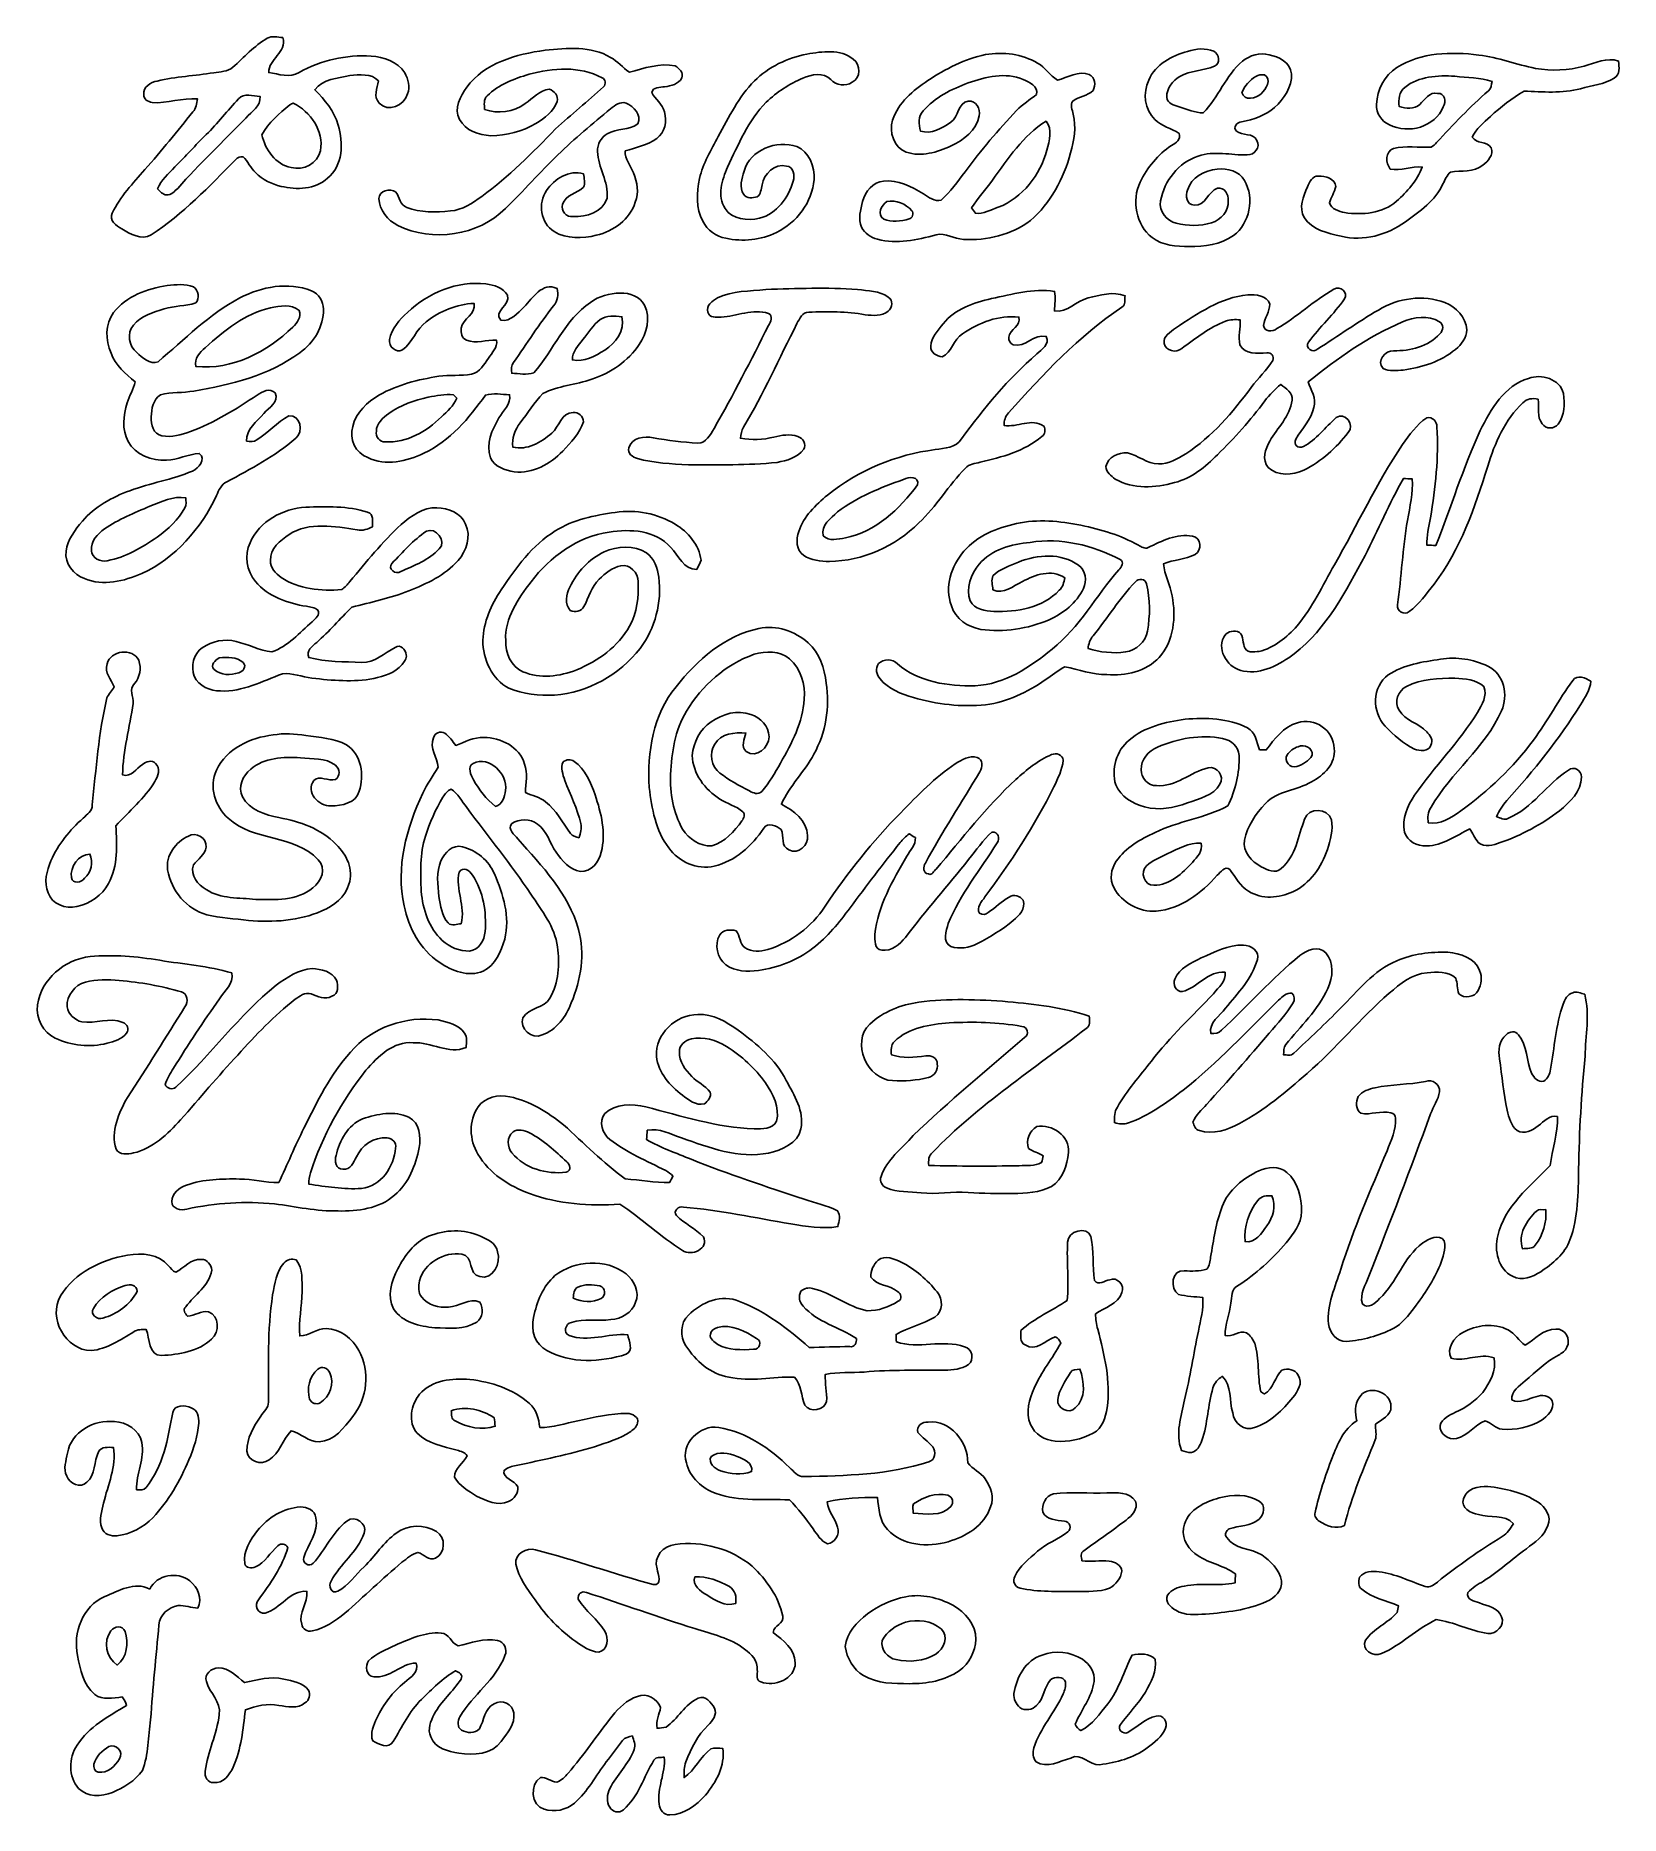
# Model space of a CAD drawing. Header units: centimetres. Extents: x -11.9 to 11.9, y -13.4 to 13.3.
import ezdxf

# ---------------------------------------------------------------- set-up
doc = ezdxf.new("R2010")
doc.units = ezdxf.units.CM
doc.header["$MEASUREMENT"] = 0
doc.layers.add('Camada 1', color=7, linetype='Continuous')

msp = doc.modelspace()

# ---------------------------------------------------------------- linework, layer by layer
at = {"layer": 'Camada 1', "color": 156}
for points, knots in [([(-8.43597, 13.30184), (-8.36401, 13.34276), (-8.27933, 13.31912), (-8.20208, 13.31312), (-8.20208, 13.31312), (-8.13117, 13.09017), (-8.4208, 12.99245), (-8.41375, 12.78819), (-8.41375, 12.78819), (-8.26487, 12.76879), (-8.09412, 12.69858), (-7.95584, 12.79031), (-7.95584, 12.79031), (-7.62987, 12.97269), (-7.25063, 13.05806), (-6.87846, 13.03584), (-6.87846, 13.03584), (-6.68725, 13.02137), (-6.47876, 12.95682), (-6.37258, 12.78466), (-6.37258, 12.78466), (-6.32213, 12.68906), (-6.2819, 12.57229), (-6.3306, 12.46751), (-6.3306, 12.46751), (-6.37645, 12.29642), (-6.62445, 12.18423), (-6.75604, 12.33064), (-6.75604, 12.33064), (-6.84705, 12.42553), (-6.78568, 12.55323), (-6.76592, 12.6626), (-6.76592, 12.6626), (-6.87, 12.78254), (-7.0552, 12.75256), (-7.19701, 12.74339), (-7.19701, 12.74339), (-7.3787, 12.70105), (-7.60095, 12.69259), (-7.72159, 12.52925), (-7.72159, 12.52925), (-7.57237, 12.37791), (-7.42597, 12.21175), (-7.3727, 12.00008), (-7.3727, 12.00008), (-7.28802, 11.73339), (-7.30003, 11.39224), (-7.53109, 11.20104), (-7.53109, 11.20104), (-7.71877, 11.03065), (-7.99253, 11.02606), (-8.22642, 11.08039), (-8.22642, 11.08039), (-8.36929, 11.11426), (-8.50864, 11.17811), (-8.6106, 11.28606), (-8.6106, 11.28606), (-8.68326, 11.35768), (-8.72631, 11.45327), (-8.79862, 11.52489), (-8.79862, 11.52489), (-8.8399, 11.52948), (-8.88188, 11.51854), (-8.90799, 11.48432), (-8.90799, 11.48432), (-9.30486, 11.07934), (-9.70103, 10.66482), (-10.17658, 10.35049), (-10.17658, 10.35049), (-10.32474, 10.26406), (-10.48773, 10.3699), (-10.6179, 10.44257), (-10.6179, 10.44257), (-10.69975, 10.48985), (-10.81827, 10.57098), (-10.76042, 10.68034), (-10.76042, 10.68034), (-10.64224, 10.92658), (-10.44856, 11.1259), (-10.27359, 11.33228), (-10.27359, 11.33228), (-10.01994, 11.61026), (-9.78958, 11.90801), (-9.55075, 12.19835), (-9.55075, 12.19835), (-9.50066, 12.25091), (-9.4929, 12.32393), (-9.4816, 12.39202), (-9.4816, 12.39202), (-9.71056, 12.41636), (-9.93281, 12.31829), (-10.16176, 12.33875), (-10.16176, 12.33875), (-10.22173, 12.34898), (-10.29441, 12.38637), (-10.28805, 12.45799), (-10.28805, 12.45799), (-10.30075, 12.57334), (-10.18469, 12.64179), (-10.08661, 12.66119), (-10.08661, 12.66119), (-9.80792, 12.72716), (-9.52041, 12.73844), (-9.23854, 12.78536), (-9.23854, 12.78536), (-9.14152, 12.80442), (-9.02757, 12.79525), (-8.95067, 12.86756), (-8.95067, 12.86756), (-8.78346, 13.01679), (-8.63282, 13.19), (-8.43597, 13.30184)], [0, 0, 0, 0, 0.03448276, 0.03448276, 0.03448276, 0.03448276, 0.06896552, 0.06896552, 0.06896552, 0.06896552, 0.10344828, 0.10344828, 0.10344828, 0.10344828, 0.13793103, 0.13793103, 0.13793103, 0.13793103, 0.17241379, 0.17241379, 0.17241379, 0.17241379, 0.20689655, 0.20689655, 0.20689655, 0.20689655, 0.24137931, 0.24137931, 0.24137931, 0.24137931, 0.27586207, 0.27586207, 0.27586207, 0.27586207, 0.31034483, 0.31034483, 0.31034483, 0.31034483, 0.34482759, 0.34482759, 0.34482759, 0.34482759, 0.37931034, 0.37931034, 0.37931034, 0.37931034, 0.4137931, 0.4137931, 0.4137931, 0.4137931, 0.44827586, 0.44827586, 0.44827586, 0.44827586, 0.48275862, 0.48275862, 0.48275862, 0.48275862, 0.51724138, 0.51724138, 0.51724138, 0.51724138, 0.55172414, 0.55172414, 0.55172414, 0.55172414, 0.5862069, 0.5862069, 0.5862069, 0.5862069, 0.62068966, 0.62068966, 0.62068966, 0.62068966, 0.65517241, 0.65517241, 0.65517241, 0.65517241, 0.68965517, 0.68965517, 0.68965517, 0.68965517, 0.72413793, 0.72413793, 0.72413793, 0.72413793, 0.75862069, 0.75862069, 0.75862069, 0.75862069, 0.79310345, 0.79310345, 0.79310345, 0.79310345, 0.82758621, 0.82758621, 0.82758621, 0.82758621, 0.86206897, 0.86206897, 0.86206897, 0.86206897, 0.89655172, 0.89655172, 0.89655172, 0.89655172, 0.93103448, 0.93103448, 0.93103448, 0.93103448, 1, 1, 1, 1]), ([(-4.26578, 13.12262), (-3.93805, 13.15578), (-3.57823, 13.19247), (-3.28259, 13.01467), (-3.28259, 13.01467), (-3.17465, 12.95964), (-3.10339, 12.85662), (-3.00177, 12.79312), (-3.00177, 12.79312), (-2.77777, 12.8524), (-2.54706, 12.93636), (-2.31245, 12.88908), (-2.31245, 12.88908), (-2.25283, 12.85098), (-2.18405, 12.78501), (-2.21473, 12.70705), (-2.21473, 12.70705), (-2.26659, 12.61463), (-2.37418, 12.58428), (-2.47261, 12.57617), (-2.47261, 12.57617), (-2.54316, 12.56205), (-2.64512, 12.57582), (-2.667, 12.48727), (-2.667, 12.48727), (-2.60879, 12.38814), (-2.50789, 12.31406), (-2.47685, 12.19941), (-2.47685, 12.19941), (-2.4324, 12.06111), (-2.46803, 11.88755), (-2.5915, 11.80076), (-2.5915, 11.80076), (-2.73085, 11.69987), (-2.903, 11.66354), (-3.06387, 11.61202), (-3.06387, 11.61202), (-3.07021, 11.48715), (-2.98484, 11.39083), (-2.93899, 11.28218), (-2.93899, 11.28218), (-2.88008, 11.14495), (-2.8575, 10.98549), (-2.91253, 10.84333), (-2.91253, 10.84333), (-2.99437, 10.58333), (-3.23956, 10.40623), (-3.49744, 10.34661), (-3.49744, 10.34661), (-3.70451, 10.29652), (-3.94299, 10.28805), (-4.13066, 10.4027), (-4.13066, 10.4027), (-4.33387, 10.53041), (-4.37761, 10.82533), (-4.2439, 11.01901), (-4.2439, 11.01901), (-4.12644, 11.19187), (-3.90455, 11.33475), (-3.68969, 11.26736), (-3.68969, 11.26736), (-3.68299, 11.20104), (-3.65478, 11.12908), (-3.69005, 11.06592), (-3.69005, 11.06592), (-3.78919, 10.97526), (-3.95887, 10.9541), (-4.00437, 10.81263), (-4.00437, 10.81263), (-4.03718, 10.7135), (-3.94511, 10.61226), (-3.84422, 10.62601), (-3.84422, 10.62601), (-3.64912, 10.62002), (-3.39653, 10.69199), (-3.33691, 10.90259), (-3.33691, 10.90259), (-3.30658, 11.14883), (-3.4752, 11.36297), (-3.4798, 11.60568), (-3.4798, 11.60568), (-3.48509, 11.71186), (-3.42618, 11.81734), (-3.3334, 11.8692), (-3.3334, 11.8692), (-3.19298, 11.95422), (-3.00777, 11.91506), (-2.87619, 12.01878), (-2.87619, 12.01878), (-2.8141, 12.15284), (-2.93546, 12.2809), (-3.05118, 12.32958), (-3.05118, 12.32958), (-3.14042, 12.3592), (-3.21804, 12.29571), (-3.28365, 12.24421), (-3.28365, 12.24421), (-3.55564, 12.02372), (-3.82164, 11.79583), (-4.07492, 11.55382), (-4.07492, 11.55382), (-4.3434, 11.29276), (-4.59069, 11.01124), (-4.85846, 10.74984), (-4.85846, 10.74984), (-5.27261, 10.33603), (-5.95453, 10.24184), (-6.47734, 10.49301), (-6.47734, 10.49301), (-6.62763, 10.57239), (-6.75498, 10.72268), (-6.75957, 10.89871), (-6.75957, 10.89871), (-6.75993, 11.01619), (-6.59024, 11.05852), (-6.5084, 10.99608), (-6.5084, 10.99608), (-6.44842, 10.92305), (-6.44384, 10.79747), (-6.34223, 10.76466), (-6.34223, 10.76466), (-6.13516, 10.68034), (-5.9062, 10.6934), (-5.68783, 10.71104), (-5.68783, 10.71104), (-5.50862, 10.72232), (-5.35798, 10.83168), (-5.21475, 10.92941), (-5.21475, 10.92941), (-4.81188, 11.22644), (-4.45557, 11.58098), (-4.10915, 11.94117), (-4.10915, 11.94117), (-3.87597, 12.15918), (-3.62303, 12.35568), (-3.39019, 12.57476), (-3.39019, 12.57476), (-3.34751, 12.60968), (-3.35421, 12.69153), (-3.41136, 12.70952), (-3.41136, 12.70952), (-3.7458, 12.89014), (-4.15113, 12.85875), (-4.50673, 12.7635), (-4.50673, 12.7635), (-4.73075, 12.69188), (-4.96746, 12.61074), (-5.13432, 12.43753), (-5.13432, 12.43753), (-5.1957, 12.38743), (-5.17455, 12.30277), (-5.17489, 12.23398), (-5.17489, 12.23398), (-4.9717, 12.16413), (-4.73745, 12.19517), (-4.5653, 12.325), (-4.5653, 12.325), (-4.44958, 12.40296), (-4.34728, 12.51761), (-4.20299, 12.53877), (-4.20299, 12.53877), (-4.12996, 12.51267), (-4.0587, 12.43576), (-4.08622, 12.35321), (-4.08622, 12.35321), (-4.1409, 12.20505), (-4.27426, 12.10556), (-4.40302, 12.02372), (-4.40302, 12.02372), (-4.60728, 11.90483), (-4.84433, 11.83886), (-5.08105, 11.84098), (-5.08105, 11.84098), (-5.26097, 11.84663), (-5.45958, 11.91789), (-5.54884, 12.08546), (-5.54884, 12.08546), (-5.63845, 12.24879), (-5.53755, 12.434), (-5.4423, 12.56982), (-5.4423, 12.56982), (-5.16784, 12.93354), (-4.69759, 13.06512), (-4.26578, 13.12262)], [0, 0, 0, 0, 0.0212766, 0.0212766, 0.0212766, 0.0212766, 0.04255319, 0.04255319, 0.04255319, 0.04255319, 0.06382979, 0.06382979, 0.06382979, 0.06382979, 0.08510638, 0.08510638, 0.08510638, 0.08510638, 0.10638298, 0.10638298, 0.10638298, 0.10638298, 0.12765957, 0.12765957, 0.12765957, 0.12765957, 0.14893617, 0.14893617, 0.14893617, 0.14893617, 0.17021277, 0.17021277, 0.17021277, 0.17021277, 0.19148936, 0.19148936, 0.19148936, 0.19148936, 0.21276596, 0.21276596, 0.21276596, 0.21276596, 0.23404255, 0.23404255, 0.23404255, 0.23404255, 0.25531915, 0.25531915, 0.25531915, 0.25531915, 0.27659574, 0.27659574, 0.27659574, 0.27659574, 0.29787234, 0.29787234, 0.29787234, 0.29787234, 0.31914894, 0.31914894, 0.31914894, 0.31914894, 0.34042553, 0.34042553, 0.34042553, 0.34042553, 0.36170213, 0.36170213, 0.36170213, 0.36170213, 0.38297872, 0.38297872, 0.38297872, 0.38297872, 0.40425532, 0.40425532, 0.40425532, 0.40425532, 0.42553191, 0.42553191, 0.42553191, 0.42553191, 0.44680851, 0.44680851, 0.44680851, 0.44680851, 0.46808511, 0.46808511, 0.46808511, 0.46808511, 0.4893617, 0.4893617, 0.4893617, 0.4893617, 0.5106383, 0.5106383, 0.5106383, 0.5106383, 0.53191489, 0.53191489, 0.53191489, 0.53191489, 0.55319149, 0.55319149, 0.55319149, 0.55319149, 0.57446809, 0.57446809, 0.57446809, 0.57446809, 0.59574468, 0.59574468, 0.59574468, 0.59574468, 0.61702128, 0.61702128, 0.61702128, 0.61702128, 0.63829787, 0.63829787, 0.63829787, 0.63829787, 0.65957447, 0.65957447, 0.65957447, 0.65957447, 0.68085106, 0.68085106, 0.68085106, 0.68085106, 0.70212766, 0.70212766, 0.70212766, 0.70212766, 0.72340426, 0.72340426, 0.72340426, 0.72340426, 0.74468085, 0.74468085, 0.74468085, 0.74468085, 0.76595745, 0.76595745, 0.76595745, 0.76595745, 0.78723404, 0.78723404, 0.78723404, 0.78723404, 0.80851064, 0.80851064, 0.80851064, 0.80851064, 0.82978723, 0.82978723, 0.82978723, 0.82978723, 0.85106383, 0.85106383, 0.85106383, 0.85106383, 0.87234043, 0.87234043, 0.87234043, 0.87234043, 0.89361702, 0.89361702, 0.89361702, 0.89361702, 0.91489362, 0.91489362, 0.91489362, 0.91489362, 0.93617021, 0.93617021, 0.93617021, 0.93617021, 0.95744681, 0.95744681, 0.95744681, 0.95744681, 1, 1, 1, 1]), ([(-0.33725, 13.06547), (-0.10759, 13.10357), (0.16298, 13.14696), (0.35842, 12.98821), (0.35842, 12.98821), (0.4713, 12.90813), (0.47483, 12.70599), (0.3429, 12.6425), (0.3429, 12.6425), (0.24024, 12.57264), (0.10407, 12.5984), (0.01975, 12.68341), (0.01975, 12.68341), (-0.09172, 12.79701), (-0.26634, 12.7582), (-0.39758, 12.70528), (-0.39758, 12.70528), (-0.59901, 12.61638), (-0.78951, 12.49644), (-0.94791, 12.34263), (-0.94791, 12.34263), (-1.21778, 12.06993), (-1.36666, 11.70939), (-1.52788, 11.36791), (-1.52788, 11.36791), (-1.61113, 11.17635), (-1.68804, 10.93964), (-1.56457, 10.74737), (-1.56457, 10.74737), (-1.45625, 10.57698), (-1.22802, 10.56322), (-1.0488, 10.60167), (-1.0488, 10.60167), (-0.78809, 10.66976), (-0.61453, 10.91106), (-0.54222, 11.15871), (-0.54222, 11.15871), (-0.51576, 11.24408), (-0.53869, 11.37461), (-0.64487, 11.38519), (-0.64487, 11.38519), (-0.8202, 11.42682), (-0.98424, 11.26807), (-1.00965, 11.10297), (-1.00965, 11.10297), (-1.03011, 11.04159), (-1.02305, 10.96009), (-1.08479, 10.92164), (-1.08479, 10.92164), (-1.1504, 10.90788), (-1.24495, 10.89095), (-1.28588, 10.95903), (-1.28588, 10.95903), (-1.3596, 11.0624), (-1.31163, 11.19786), (-1.27952, 11.30793), (-1.27952, 11.30793), (-1.19167, 11.63178), (-0.78951, 11.77959), (-0.49001, 11.6787), (-0.49001, 11.6787), (-0.30161, 11.59792), (-0.21943, 11.37461), (-0.23001, 11.18199), (-0.23001, 11.18199), (-0.25893, 10.84192), (-0.49035, 10.53676), (-0.79409, 10.38965), (-0.79409, 10.38965), (-1.02693, 10.27182), (-1.30033, 10.2496), (-1.55397, 10.30111), (-1.55397, 10.30111), (-1.69898, 10.33004), (-1.83268, 10.42246), (-1.89864, 10.55652), (-1.89864, 10.55652), (-2.00413, 10.75266), (-1.9939, 10.98761), (-1.94804, 11.19893), (-1.94804, 11.19893), (-1.89864, 11.42611), (-1.77165, 11.62438), (-1.66792, 11.82934), (-1.66792, 11.82934), (-1.50424, 12.11685), (-1.36455, 12.42624), (-1.12606, 12.66224), (-1.12606, 12.66224), (-0.91015, 12.87073), (-0.63253, 13.0115), (-0.33725, 13.06547)], [0, 0, 0, 0, 0.04166667, 0.04166667, 0.04166667, 0.04166667, 0.08333333, 0.08333333, 0.08333333, 0.08333333, 0.125, 0.125, 0.125, 0.125, 0.16666667, 0.16666667, 0.16666667, 0.16666667, 0.20833333, 0.20833333, 0.20833333, 0.20833333, 0.25, 0.25, 0.25, 0.25, 0.29166667, 0.29166667, 0.29166667, 0.29166667, 0.33333333, 0.33333333, 0.33333333, 0.33333333, 0.375, 0.375, 0.375, 0.375, 0.41666667, 0.41666667, 0.41666667, 0.41666667, 0.45833333, 0.45833333, 0.45833333, 0.45833333, 0.5, 0.5, 0.5, 0.5, 0.54166667, 0.54166667, 0.54166667, 0.54166667, 0.58333333, 0.58333333, 0.58333333, 0.58333333, 0.625, 0.625, 0.625, 0.625, 0.66666667, 0.66666667, 0.66666667, 0.66666667, 0.70833333, 0.70833333, 0.70833333, 0.70833333, 0.75, 0.75, 0.75, 0.75, 0.79166667, 0.79166667, 0.79166667, 0.79166667, 0.83333333, 0.83333333, 0.83333333, 0.83333333, 0.875, 0.875, 0.875, 0.875, 0.91666667, 0.91666667, 0.91666667, 0.91666667, 1, 1, 1, 1]), ([(2.34385, 13.05665), (2.60772, 13.10181), (2.89136, 13.06723), (3.1242, 12.93001), (3.1242, 12.93001), (3.23919, 12.86439), (3.30941, 12.74339), (3.42123, 12.67495), (3.42123, 12.67495), (3.57716, 12.70952), (3.73732, 12.82664), (3.8996, 12.75679), (3.8996, 12.75679), (3.99062, 12.7194), (4.0012, 12.59416), (3.95569, 12.51726), (3.95569, 12.51726), (3.87032, 12.43788), (3.74368, 12.43012), (3.65266, 12.35957), (3.65266, 12.35957), (3.60715, 12.29994), (3.64842, 12.22728), (3.65619, 12.16236), (3.65619, 12.16236), (3.70981, 11.97045), (3.66888, 11.77007), (3.61879, 11.5824), (3.61879, 11.5824), (3.51367, 11.19928), (3.32034, 10.82674), (3.01554, 10.56569), (3.01554, 10.56569), (2.73015, 10.35473), (2.3622, 10.25948), (2.00978, 10.28523), (2.00978, 10.28523), (1.86972, 10.28841), (1.74237, 10.38965), (1.60055, 10.35261), (1.60055, 10.35261), (1.31621, 10.27606), (1.01177, 10.20586), (0.72036, 10.28876), (0.72036, 10.28876), (0.62052, 10.31205), (0.52882, 10.37554), (0.48224, 10.46797), (0.48224, 10.46797), (0.43003, 10.59285), (0.46567, 10.73008), (0.49883, 10.85461), (0.49883, 10.85461), (0.53764, 11.00242), (0.65229, 11.14389), (0.8128, 11.15942), (0.8128, 11.15942), (1.02834, 11.18234), (1.23048, 11.07686), (1.4097, 10.96962), (1.4097, 10.96962), (1.49189, 10.92234), (1.57585, 10.84015), (1.67886, 10.87543), (1.67886, 10.87543), (1.81715, 10.9989), (1.92229, 11.15412), (2.03624, 11.29911), (2.03624, 11.29911), (2.27612, 11.62049), (2.53259, 11.92952), (2.80882, 12.21986), (2.80882, 12.21986), (2.89594, 12.31582), (3.01166, 12.37721), (3.10902, 12.46081), (3.10902, 12.46081), (3.13372, 12.58076), (2.99966, 12.64496), (2.90865, 12.68271), (2.90865, 12.68271), (2.64125, 12.79948), (2.3428, 12.72469), (2.08033, 12.63227), (2.08033, 12.63227), (1.83268, 12.53736), (1.58043, 12.41777), (1.40582, 12.2121), (1.40582, 12.2121), (1.32927, 12.13131), (1.3409, 12.00996), (1.36596, 11.91083), (1.36596, 11.91083), (1.52929, 11.85509), (1.69298, 11.95282), (1.82245, 12.04347), (1.82245, 12.04347), (1.94239, 12.12355), (1.92088, 12.33522), (2.0835, 12.3592), (2.0835, 12.3592), (2.1992, 12.37191), (2.27117, 12.2435), (2.24825, 12.14013), (2.24825, 12.14013), (2.21402, 11.92035), (2.01188, 11.77924), (1.82667, 11.68682), (1.82667, 11.68682), (1.6196, 11.59368), (1.37688, 11.51536), (1.15288, 11.59439), (1.15288, 11.59439), (0.96485, 11.6593), (0.89288, 11.89743), (0.94755, 12.07487), (0.94755, 12.07487), (1.03363, 12.33663), (1.25623, 12.51902), (1.47601, 12.66859), (1.47601, 12.66859), (1.74201, 12.84181), (2.02917, 12.99597), (2.34385, 13.05665)], [0, 0, 0, 0, 0.03125, 0.03125, 0.03125, 0.03125, 0.0625, 0.0625, 0.0625, 0.0625, 0.09375, 0.09375, 0.09375, 0.09375, 0.125, 0.125, 0.125, 0.125, 0.15625, 0.15625, 0.15625, 0.15625, 0.1875, 0.1875, 0.1875, 0.1875, 0.21875, 0.21875, 0.21875, 0.21875, 0.25, 0.25, 0.25, 0.25, 0.28125, 0.28125, 0.28125, 0.28125, 0.3125, 0.3125, 0.3125, 0.3125, 0.34375, 0.34375, 0.34375, 0.34375, 0.375, 0.375, 0.375, 0.375, 0.40625, 0.40625, 0.40625, 0.40625, 0.4375, 0.4375, 0.4375, 0.4375, 0.46875, 0.46875, 0.46875, 0.46875, 0.5, 0.5, 0.5, 0.5, 0.53125, 0.53125, 0.53125, 0.53125, 0.5625, 0.5625, 0.5625, 0.5625, 0.59375, 0.59375, 0.59375, 0.59375, 0.625, 0.625, 0.625, 0.625, 0.65625, 0.65625, 0.65625, 0.65625, 0.6875, 0.6875, 0.6875, 0.6875, 0.71875, 0.71875, 0.71875, 0.71875, 0.75, 0.75, 0.75, 0.75, 0.78125, 0.78125, 0.78125, 0.78125, 0.8125, 0.8125, 0.8125, 0.8125, 0.84375, 0.84375, 0.84375, 0.84375, 0.875, 0.875, 0.875, 0.875, 0.90625, 0.90625, 0.90625, 0.90625, 0.9375, 0.9375, 0.9375, 0.9375, 1, 1, 1, 1]), ([(5.37491, 13.1064), (5.50157, 13.14309), (5.64337, 13.16354), (5.76791, 13.10745), (5.76791, 13.10745), (5.84941, 13.06476), (5.8734, 12.92472), (5.77814, 12.88344), (5.77814, 12.88344), (5.61199, 12.81041), (5.4183, 12.82206), (5.2585, 12.73104), (5.2585, 12.73104), (5.14843, 12.66859), (5.05882, 12.54936), (5.06165, 12.41883), (5.06165, 12.41883), (5.07011, 12.32393), (5.17384, 12.29713), (5.24862, 12.27172), (5.24862, 12.27172), (5.36787, 12.24068), (5.48357, 12.18212), (5.60916, 12.18352), (5.60916, 12.18352), (5.84093, 12.41283), (5.9443, 12.74621), (6.1976, 12.95788), (6.1976, 12.95788), (6.30836, 13.04607), (6.45688, 13.09404), (6.59694, 13.05489), (6.59694, 13.05489), (6.74511, 13.02561), (6.91549, 12.93953), (6.93208, 12.7709), (6.93208, 12.7709), (6.94725, 12.57229), (6.82096, 12.39167), (6.67914, 12.26466), (6.67914, 12.26466), (6.5419, 12.14013), (6.36198, 12.0858), (6.18455, 12.04912), (6.18455, 12.04912), (6.12174, 12.04524), (6.04237, 11.96128), (6.11011, 11.91012), (6.11011, 11.91012), (6.1923, 11.83393), (6.36057, 11.88931), (6.41597, 11.76867), (6.41597, 11.76867), (6.47452, 11.67024), (6.37716, 11.54712), (6.27062, 11.55241), (6.27062, 11.55241), (6.02543, 11.54712), (5.7732, 11.61661), (5.53402, 11.53442), (5.53402, 11.53442), (5.2398, 11.43776), (5.02391, 11.16365), (4.96958, 10.86272), (4.96958, 10.86272), (4.93923, 10.70856), (5.05777, 10.56181), (5.20452, 10.52723), (5.20452, 10.52723), (5.37703, 10.4849), (5.56436, 10.48066), (5.7351, 10.53324), (5.7351, 10.53324), (5.87691, 10.57627), (5.99792, 10.70997), (5.98346, 10.8652), (5.98346, 10.8652), (5.99687, 10.95798), (5.92454, 11.07122), (5.82188, 11.05252), (5.82188, 11.05252), (5.67831, 11.00596), (5.6469, 10.77877), (5.47263, 10.80064), (5.47263, 10.80064), (5.35727, 10.79887), (5.33929, 10.94175), (5.37527, 11.02501), (5.37527, 11.02501), (5.42607, 11.22186), (5.63491, 11.31499), (5.81942, 11.33862), (5.81942, 11.33862), (5.96935, 11.35415), (6.15244, 11.31111), (6.22899, 11.16894), (6.22899, 11.16894), (6.38069, 10.90189), (6.30836, 10.52723), (6.06248, 10.34133), (6.06248, 10.34133), (5.87021, 10.20726), (5.62715, 10.17164), (5.3975, 10.17693), (5.3975, 10.17693), (5.2077, 10.17975), (5.00027, 10.18962), (4.84433, 10.31169), (4.84433, 10.31169), (4.59775, 10.50148), (4.53107, 10.86872), (4.66336, 11.14459), (4.66336, 11.14459), (4.76778, 11.36368), (4.929, 11.55911), (5.13257, 11.69281), (5.13257, 11.69281), (5.201, 11.73127), (5.28177, 11.78242), (5.24756, 11.87414), (5.24756, 11.87414), (5.13326, 11.95492), (4.98403, 11.97821), (4.88456, 12.08193), (4.88456, 12.08193), (4.72687, 12.23151), (4.70181, 12.48198), (4.79107, 12.6746), (4.79107, 12.6746), (4.89091, 12.91166), (5.13997, 13.03867), (5.37491, 13.1064)], [0, 0, 0, 0, 0.02941176, 0.02941176, 0.02941176, 0.02941176, 0.05882353, 0.05882353, 0.05882353, 0.05882353, 0.08823529, 0.08823529, 0.08823529, 0.08823529, 0.11764706, 0.11764706, 0.11764706, 0.11764706, 0.14705882, 0.14705882, 0.14705882, 0.14705882, 0.17647059, 0.17647059, 0.17647059, 0.17647059, 0.20588235, 0.20588235, 0.20588235, 0.20588235, 0.23529412, 0.23529412, 0.23529412, 0.23529412, 0.26470588, 0.26470588, 0.26470588, 0.26470588, 0.29411765, 0.29411765, 0.29411765, 0.29411765, 0.32352941, 0.32352941, 0.32352941, 0.32352941, 0.35294118, 0.35294118, 0.35294118, 0.35294118, 0.38235294, 0.38235294, 0.38235294, 0.38235294, 0.41176471, 0.41176471, 0.41176471, 0.41176471, 0.44117647, 0.44117647, 0.44117647, 0.44117647, 0.47058824, 0.47058824, 0.47058824, 0.47058824, 0.5, 0.5, 0.5, 0.5, 0.52941176, 0.52941176, 0.52941176, 0.52941176, 0.55882353, 0.55882353, 0.55882353, 0.55882353, 0.58823529, 0.58823529, 0.58823529, 0.58823529, 0.61764706, 0.61764706, 0.61764706, 0.61764706, 0.64705882, 0.64705882, 0.64705882, 0.64705882, 0.67647059, 0.67647059, 0.67647059, 0.67647059, 0.70588235, 0.70588235, 0.70588235, 0.70588235, 0.73529412, 0.73529412, 0.73529412, 0.73529412, 0.76470588, 0.76470588, 0.76470588, 0.76470588, 0.79411765, 0.79411765, 0.79411765, 0.79411765, 0.82352941, 0.82352941, 0.82352941, 0.82352941, 0.85294118, 0.85294118, 0.85294118, 0.85294118, 0.88235294, 0.88235294, 0.88235294, 0.88235294, 0.91176471, 0.91176471, 0.91176471, 0.91176471, 0.94117647, 0.94117647, 0.94117647, 0.94117647, 1, 1, 1, 1]), ([(8.51534, 12.86333), (8.87764, 13.09334), (9.33097, 13.10216), (9.74407, 13.05065), (9.74407, 13.05065), (10.03477, 13.01608), (10.30922, 12.90813), (10.59497, 12.85098), (10.59497, 12.85098), (10.83627, 12.81217), (11.08816, 12.81535), (11.32382, 12.8852), (11.32382, 12.8852), (11.49278, 12.93036), (11.66318, 13.02349), (11.84063, 12.96), (11.84063, 12.96), (11.85016, 12.8725), (11.86885, 12.75749), (11.77748, 12.70564), (11.77748, 12.70564), (11.62507, 12.61039), (11.44023, 12.59416), (11.27054, 12.54618), (11.27054, 12.54618), (10.99431, 12.46786), (10.70504, 12.50279), (10.42317, 12.50809), (10.42317, 12.50809), (10.23796, 12.40683), (10.07604, 12.26855), (9.91729, 12.13097), (9.91729, 12.13097), (9.81638, 12.03677), (9.70774, 11.94329), (9.64494, 11.8177), (9.64494, 11.8177), (9.7095, 11.71751), (9.86542, 11.7609), (9.93174, 11.65789), (9.93174, 11.65789), (9.9695, 11.55206), (9.87989, 11.45998), (9.80615, 11.39719), (9.80615, 11.39719), (9.66576, 11.29312), (9.4816, 11.31782), (9.31862, 11.29558), (9.31862, 11.29558), (9.26324, 11.24902), (9.23854, 11.17881), (9.20537, 11.11708), (9.20537, 11.11708), (9.09143, 10.86731), (8.8593, 10.70256), (8.6434, 10.54664), (8.6434, 10.54664), (8.36789, 10.34944), (8.01475, 10.25172), (7.68032, 10.3311), (7.68032, 10.3311), (7.48135, 10.38295), (7.23969, 10.42105), (7.12611, 10.61402), (7.12611, 10.61402), (7.03862, 10.76148), (7.11129, 10.93116), (7.17267, 11.07298), (7.17267, 11.07298), (7.20514, 11.14212), (7.24641, 11.2395), (7.33812, 11.23526), (7.33812, 11.23526), (7.43902, 11.2342), (7.58718, 11.19893), (7.60024, 11.07863), (7.60024, 11.07863), (7.57731, 10.99255), (7.52686, 10.9167), (7.50252, 10.83133), (7.50252, 10.83133), (7.53533, 10.73502), (7.64292, 10.70786), (7.73112, 10.68669), (7.73112, 10.68669), (7.99747, 10.64823), (8.29875, 10.67188), (8.50935, 10.85744), (8.50935, 10.85744), (8.66916, 11.00032), (8.81873, 11.16753), (8.89669, 11.37038), (8.89669, 11.37038), (8.73512, 11.38061), (8.57673, 11.31393), (8.41657, 11.33933), (8.41657, 11.33933), (8.34284, 11.42752), (8.33861, 11.60638), (8.46596, 11.64872), (8.46596, 11.64872), (8.65011, 11.69493), (8.84166, 11.65718), (9.02899, 11.66918), (9.02899, 11.66918), (9.06003, 11.68788), (9.08755, 11.71081), (9.11189, 11.73832), (9.11189, 11.73832), (9.35426, 12.01278), (9.61602, 12.26996), (9.888, 12.51443), (9.888, 12.51443), (9.93245, 12.54724), (9.9321, 12.60545), (9.9448, 12.65449), (9.9448, 12.65449), (9.76488, 12.71799), (9.5705, 12.70776), (9.38354, 12.73386), (9.38354, 12.73386), (9.12988, 12.74692), (8.84132, 12.73315), (8.63599, 12.56558), (8.63599, 12.56558), (8.54357, 12.49891), (8.54075, 12.38179), (8.54816, 12.27878), (8.54816, 12.27878), (8.6487, 12.24773), (8.77322, 12.2308), (8.85684, 12.31088), (8.85684, 12.31088), (8.93867, 12.37721), (9.00112, 12.50809), (9.12671, 12.47633), (9.12671, 12.47633), (9.23288, 12.4788), (9.26041, 12.35039), (9.21173, 12.2749), (9.21173, 12.2749), (9.08685, 11.97151), (8.68715, 11.85791), (8.40493, 12.00538), (8.40493, 12.00538), (8.28004, 12.05194), (8.20561, 12.18071), (8.20807, 12.31123), (8.20807, 12.31123), (8.22147, 12.52784), (8.32272, 12.75044), (8.51534, 12.86333)], [0, 0, 0, 0, 0.02564103, 0.02564103, 0.02564103, 0.02564103, 0.05128205, 0.05128205, 0.05128205, 0.05128205, 0.07692308, 0.07692308, 0.07692308, 0.07692308, 0.1025641, 0.1025641, 0.1025641, 0.1025641, 0.12820513, 0.12820513, 0.12820513, 0.12820513, 0.15384615, 0.15384615, 0.15384615, 0.15384615, 0.17948718, 0.17948718, 0.17948718, 0.17948718, 0.20512821, 0.20512821, 0.20512821, 0.20512821, 0.23076923, 0.23076923, 0.23076923, 0.23076923, 0.25641026, 0.25641026, 0.25641026, 0.25641026, 0.28205128, 0.28205128, 0.28205128, 0.28205128, 0.30769231, 0.30769231, 0.30769231, 0.30769231, 0.33333333, 0.33333333, 0.33333333, 0.33333333, 0.35897436, 0.35897436, 0.35897436, 0.35897436, 0.38461538, 0.38461538, 0.38461538, 0.38461538, 0.41025641, 0.41025641, 0.41025641, 0.41025641, 0.43589744, 0.43589744, 0.43589744, 0.43589744, 0.46153846, 0.46153846, 0.46153846, 0.46153846, 0.48717949, 0.48717949, 0.48717949, 0.48717949, 0.51282051, 0.51282051, 0.51282051, 0.51282051, 0.53846154, 0.53846154, 0.53846154, 0.53846154, 0.56410256, 0.56410256, 0.56410256, 0.56410256, 0.58974359, 0.58974359, 0.58974359, 0.58974359, 0.61538462, 0.61538462, 0.61538462, 0.61538462, 0.64102564, 0.64102564, 0.64102564, 0.64102564, 0.66666667, 0.66666667, 0.66666667, 0.66666667, 0.69230769, 0.69230769, 0.69230769, 0.69230769, 0.71794872, 0.71794872, 0.71794872, 0.71794872, 0.74358974, 0.74358974, 0.74358974, 0.74358974, 0.76923077, 0.76923077, 0.76923077, 0.76923077, 0.79487179, 0.79487179, 0.79487179, 0.79487179, 0.82051282, 0.82051282, 0.82051282, 0.82051282, 0.84615385, 0.84615385, 0.84615385, 0.84615385, 0.87179487, 0.87179487, 0.87179487, 0.87179487, 0.8974359, 0.8974359, 0.8974359, 0.8974359, 0.92307692, 0.92307692, 0.92307692, 0.92307692, 0.94871795, 0.94871795, 0.94871795, 0.94871795, 1, 1, 1, 1]), ([(6.39762, 12.72928), (6.39762, 12.72928), (6.39762, 12.72928), (6.39762, 12.72928), (6.39762, 12.72928), (6.3066, 12.67283), (6.22828, 12.58992), (6.18983, 12.48903), (6.18983, 12.48903), (6.21982, 12.35392), (6.40326, 12.39837), (6.47734, 12.46822), (6.47734, 12.46822), (6.54826, 12.53807), (6.64386, 12.68412), (6.52921, 12.75574), (6.52921, 12.75574), (6.48194, 12.75961), (6.43819, 12.75079), (6.39762, 12.72928)], [0, 0, 0, 0, 0.16666667, 0.16666667, 0.16666667, 0.16666667, 0.33333333, 0.33333333, 0.33333333, 0.33333333, 0.5, 0.5, 0.5, 0.5, 0.66666667, 0.66666667, 0.66666667, 0.66666667, 1, 1, 1, 1]), ([(-8.86636, 12.39308), (-8.86636, 12.39308), (-8.86636, 12.39308), (-8.86636, 12.39308), (-8.86636, 12.39308), (-9.03499, 12.22057), (-9.17821, 12.02477), (-9.35143, 11.85615), (-9.35143, 11.85615), (-9.51264, 11.69951), (-9.66082, 11.53054), (-9.82062, 11.37284), (-9.82062, 11.37284), (-9.91552, 11.27089), (-10.03018, 11.1767), (-10.08062, 11.043), (-10.08062, 11.043), (-10.04111, 11.00913), (-10.00513, 10.9488), (-9.94621, 10.95375), (-9.94621, 10.95375), (-9.8753, 10.94634), (-9.82698, 11.00807), (-9.779, 11.05005), (-9.779, 11.05005), (-9.45161, 11.41518), (-9.0999, 11.75773), (-8.75488, 12.10591), (-8.75488, 12.10591), (-8.66845, 12.20187), (-8.5284, 12.28301), (-8.54321, 12.43012), (-8.54321, 12.43012), (-8.64904, 12.43788), (-8.78381, 12.4855), (-8.86636, 12.39308)], [0, 0, 0, 0, 0.1, 0.1, 0.1, 0.1, 0.2, 0.2, 0.2, 0.2, 0.3, 0.3, 0.3, 0.3, 0.4, 0.4, 0.4, 0.4, 0.5, 0.5, 0.5, 0.5, 0.6, 0.6, 0.6, 0.6, 0.7, 0.7, 0.7, 0.7, 0.8, 0.8, 0.8, 0.8, 1, 1, 1, 1]), ([(-8.0973, 12.30241), (-8.0973, 12.30241), (-8.0973, 12.30241), (-8.0973, 12.30241), (-8.0973, 12.30241), (-8.2557, 12.17541), (-8.41622, 12.03289), (-8.51781, 11.85509), (-8.51781, 11.85509), (-8.4656, 11.63355), (-8.31355, 11.40636), (-8.07543, 11.36261), (-8.07543, 11.36261), (-7.89586, 11.31252), (-7.67396, 11.42646), (-7.63658, 11.6152), (-7.63658, 11.6152), (-7.58225, 11.91401), (-7.78722, 12.19976), (-8.04403, 12.33064), (-8.04403, 12.33064), (-8.05744, 12.32358), (-8.08389, 12.30947), (-8.0973, 12.30241)], [0, 0, 0, 0, 0.14285714, 0.14285714, 0.14285714, 0.14285714, 0.28571429, 0.28571429, 0.28571429, 0.28571429, 0.42857143, 0.42857143, 0.42857143, 0.42857143, 0.57142857, 0.57142857, 0.57142857, 0.57142857, 0.71428571, 0.71428571, 0.71428571, 0.71428571, 1, 1, 1, 1]), ([(2.44581, 11.17176), (2.44581, 11.17176), (2.44581, 11.17176), (2.44581, 11.17176), (2.44581, 11.17176), (2.34984, 11.02783), (2.22532, 10.90541), (2.13395, 10.75831), (2.13395, 10.75831), (2.14806, 10.7382), (2.17594, 10.69798), (2.19004, 10.67787), (2.19004, 10.67787), (2.30928, 10.662), (2.42181, 10.72832), (2.53223, 10.76606), (2.53223, 10.76606), (2.89984, 10.90965), (3.16406, 11.25007), (3.2639, 11.62579), (3.2639, 11.62579), (3.30059, 11.76443), (3.3535, 11.93587), (3.25084, 12.05865), (3.25084, 12.05865), (2.90547, 11.84486), (2.68005, 11.4935), (2.44581, 11.17176)], [0, 0, 0, 0, 0.125, 0.125, 0.125, 0.125, 0.25, 0.25, 0.25, 0.25, 0.375, 0.375, 0.375, 0.375, 0.5, 0.5, 0.5, 0.5, 0.625, 0.625, 0.625, 0.625, 0.75, 0.75, 0.75, 0.75, 1, 1, 1, 1]), ([(0.86395, 10.85074), (0.86395, 10.85074), (0.86395, 10.85074), (0.86395, 10.85074), (0.86395, 10.85074), (0.77611, 10.80064), (0.70872, 10.65705), (0.81455, 10.58897), (0.81455, 10.58897), (0.93239, 10.53253), (1.07421, 10.56111), (1.19591, 10.5918), (1.19591, 10.5918), (1.24424, 10.59814), (1.27353, 10.68282), (1.23647, 10.71527), (1.23647, 10.71527), (1.14511, 10.81546), (1.00117, 10.88777), (0.86395, 10.85074)], [0, 0, 0, 0, 0.16666667, 0.16666667, 0.16666667, 0.16666667, 0.33333333, 0.33333333, 0.33333333, 0.33333333, 0.5, 0.5, 0.5, 0.5, 0.66666667, 0.66666667, 0.66666667, 0.66666667, 1, 1, 1, 1]), ([(-9.93668, 9.59026), (-9.80616, 9.60543), (-9.66823, 9.62095), (-9.54193, 9.57509), (-9.54193, 9.57509), (-9.46538, 9.52287), (-9.44209, 9.40046), (-9.50912, 9.33132), (-9.50912, 9.33132), (-9.66152, 9.28052), (-9.82698, 9.2904), (-9.98113, 9.24383), (-9.98113, 9.24383), (-10.148, 9.19302), (-10.32721, 9.13447), (-10.44363, 8.99724), (-10.44363, 8.99724), (-10.54522, 8.87552), (-10.51242, 8.68432), (-10.39354, 8.58626), (-10.39354, 8.58626), (-10.31028, 8.5097), (-10.19457, 8.39998), (-10.07392, 8.44867), (-10.07392, 8.44867), (-9.67669, 8.78098), (-9.3098, 9.16234), (-8.8466, 9.4054), (-8.8466, 9.4054), (-8.52064, 9.57615), (-8.12235, 9.652), (-7.77134, 9.513), (-7.77134, 9.513), (-7.65915, 9.47173), (-7.59459, 9.35389), (-7.59354, 9.23819), (-7.59354, 9.23819), (-7.58225, 8.97643), (-7.73923, 8.73089), (-7.94879, 8.58414), (-7.94879, 8.58414), (-8.40986, 8.24582), (-8.97854, 8.09978), (-9.53487, 8.00946), (-9.53487, 8.00946), (-9.70103, 7.97806), (-9.87354, 7.99641), (-10.03723, 7.95196), (-10.03723, 7.95196), (-10.14906, 7.88528), (-10.17093, 7.73852), (-10.17728, 7.61965), (-10.17728, 7.61965), (-10.18681, 7.50534), (-10.142, 7.36177), (-10.01465, 7.33565), (-10.01465, 7.33565), (-9.87001, 7.31131), (-9.72396, 7.34976), (-9.58885, 7.39985), (-9.58885, 7.39985), (-9.23113, 7.53463), (-8.90164, 7.73394), (-8.58731, 7.94948), (-8.58731, 7.94948), (-8.50935, 8.00276), (-8.39823, 8.06061), (-8.31708, 7.97983), (-8.31708, 7.97983), (-8.25323, 7.84647), (-8.41127, 7.75899), (-8.48606, 7.67396), (-8.48606, 7.67396), (-8.59296, 7.55261), (-8.75206, 7.4362), (-8.74535, 7.25769), (-8.74535, 7.25769), (-8.69208, 7.25487), (-8.63317, 7.23793), (-8.58908, 7.2785), (-8.58908, 7.2785), (-8.41868, 7.38292), (-8.28569, 7.54027), (-8.11141, 7.63763), (-8.11141, 7.63763), (-7.93891, 7.66234), (-7.88387, 7.3921), (-8.00876, 7.30215), (-8.00876, 7.30215), (-8.31567, 7.0305), (-8.68326, 6.8393), (-9.0424, 6.64598), (-9.0424, 6.64598), (-9.12706, 6.60893), (-9.16057, 6.51862), (-9.19797, 6.44136), (-9.19797, 6.44136), (-9.42763, 5.94359), (-9.81533, 5.50403), (-10.31733, 5.2712), (-10.31733, 5.2712), (-10.58403, 5.15479), (-10.89836, 5.07646), (-11.17881, 5.19358), (-11.17881, 5.19358), (-11.34463, 5.25322), (-11.47586, 5.42466), (-11.45433, 5.60528), (-11.45433, 5.60528), (-11.42894, 5.77956), (-11.32098, 5.92771), (-11.2088, 6.05788), (-11.2088, 6.05788), (-11.02147, 6.2752), (-10.7636, 6.41738), (-10.49619, 6.51298), (-10.49619, 6.51298), (-10.18998, 6.62975), (-9.86084, 6.67773), (-9.55921, 6.8079), (-9.55921, 6.8079), (-9.46608, 6.85236), (-9.34367, 6.98393), (-9.45515, 7.07284), (-9.45515, 7.07284), (-9.62307, 7.06296), (-9.77758, 6.97511), (-9.94727, 6.9723), (-9.94727, 6.9723), (-10.16669, 6.96312), (-10.414, 7.04956), (-10.52371, 7.2517), (-10.52371, 7.2517), (-10.61861, 7.43091), (-10.59673, 7.6447), (-10.53535, 7.83059), (-10.53535, 7.83059), (-10.50395, 7.93926), (-10.44186, 8.03733), (-10.41788, 8.1481), (-10.41788, 8.1481), (-10.56322, 8.26805), (-10.71421, 8.39505), (-10.77877, 8.57884), (-10.77877, 8.57884), (-10.86414, 8.77181), (-10.87366, 9.01382), (-10.73996, 9.18774), (-10.73996, 9.18774), (-10.54805, 9.43292), (-10.2369, 9.54933), (-9.93668, 9.59026)], [0, 0, 0, 0, 0.02564103, 0.02564103, 0.02564103, 0.02564103, 0.05128205, 0.05128205, 0.05128205, 0.05128205, 0.07692308, 0.07692308, 0.07692308, 0.07692308, 0.1025641, 0.1025641, 0.1025641, 0.1025641, 0.12820513, 0.12820513, 0.12820513, 0.12820513, 0.15384615, 0.15384615, 0.15384615, 0.15384615, 0.17948718, 0.17948718, 0.17948718, 0.17948718, 0.20512821, 0.20512821, 0.20512821, 0.20512821, 0.23076923, 0.23076923, 0.23076923, 0.23076923, 0.25641026, 0.25641026, 0.25641026, 0.25641026, 0.28205128, 0.28205128, 0.28205128, 0.28205128, 0.30769231, 0.30769231, 0.30769231, 0.30769231, 0.33333333, 0.33333333, 0.33333333, 0.33333333, 0.35897436, 0.35897436, 0.35897436, 0.35897436, 0.38461538, 0.38461538, 0.38461538, 0.38461538, 0.41025641, 0.41025641, 0.41025641, 0.41025641, 0.43589744, 0.43589744, 0.43589744, 0.43589744, 0.46153846, 0.46153846, 0.46153846, 0.46153846, 0.48717949, 0.48717949, 0.48717949, 0.48717949, 0.51282051, 0.51282051, 0.51282051, 0.51282051, 0.53846154, 0.53846154, 0.53846154, 0.53846154, 0.56410256, 0.56410256, 0.56410256, 0.56410256, 0.58974359, 0.58974359, 0.58974359, 0.58974359, 0.61538462, 0.61538462, 0.61538462, 0.61538462, 0.64102564, 0.64102564, 0.64102564, 0.64102564, 0.66666667, 0.66666667, 0.66666667, 0.66666667, 0.69230769, 0.69230769, 0.69230769, 0.69230769, 0.71794872, 0.71794872, 0.71794872, 0.71794872, 0.74358974, 0.74358974, 0.74358974, 0.74358974, 0.76923077, 0.76923077, 0.76923077, 0.76923077, 0.79487179, 0.79487179, 0.79487179, 0.79487179, 0.82051282, 0.82051282, 0.82051282, 0.82051282, 0.84615385, 0.84615385, 0.84615385, 0.84615385, 0.87179487, 0.87179487, 0.87179487, 0.87179487, 0.8974359, 0.8974359, 0.8974359, 0.8974359, 0.92307692, 0.92307692, 0.92307692, 0.92307692, 0.94871795, 0.94871795, 0.94871795, 0.94871795, 1, 1, 1, 1]), ([(-6.33201, 9.18915), (-6.02051, 9.48407), (-5.58553, 9.66646), (-5.15338, 9.61672), (-5.15338, 9.61672), (-5.03166, 9.60013), (-4.89479, 9.56063), (-4.83059, 9.44633), (-4.83059, 9.44633), (-4.77343, 9.30275), (-5.05213, 9.20537), (-4.92972, 9.07238), (-4.92972, 9.07238), (-4.77908, 9.04309), (-4.68171, 9.18668), (-4.57904, 9.27029), (-4.57904, 9.27029), (-4.44816, 9.40681), (-4.31236, 9.64811), (-4.08622, 9.54792), (-4.08622, 9.54792), (-4.06505, 9.4562), (-4.07282, 9.3599), (-4.13878, 9.28758), (-4.13878, 9.28758), (-4.35292, 9.01417), (-4.5413, 8.72207), (-4.73957, 8.43702), (-4.73957, 8.43702), (-4.77979, 8.39082), (-4.77801, 8.3319), (-4.76603, 8.27546), (-4.76603, 8.27546), (-4.65701, 8.27193), (-4.54271, 8.24759), (-4.43652, 8.2811), (-4.43652, 8.2811), (-4.13843, 8.62083), (-3.97157, 9.07768), (-3.58457, 9.33626), (-3.58457, 9.33626), (-3.45863, 9.43539), (-3.29776, 9.47807), (-3.13937, 9.47842), (-3.13937, 9.47842), (-2.99826, 9.48372), (-2.8388, 9.43081), (-2.77354, 9.29569), (-2.77354, 9.29569), (-2.68005, 9.10554), (-2.74143, 8.87623), (-2.85255, 8.70726), (-2.85255, 8.70726), (-3.02153, 8.45925), (-3.28117, 8.28181), (-3.56376, 8.18656), (-3.56376, 8.18656), (-3.80541, 8.10224), (-4.07212, 8.09096), (-4.30035, 7.9703), (-4.30035, 7.9703), (-4.42841, 7.83802), (-4.52683, 7.67856), (-4.63937, 7.53251), (-4.63937, 7.53251), (-4.71945, 7.42809), (-4.76603, 7.30037), (-4.75192, 7.16738), (-4.75192, 7.16738), (-4.53743, 7.11305), (-4.32364, 7.2411), (-4.16594, 7.37622), (-4.16594, 7.37622), (-4.05448, 7.47253), (-4.02166, 7.6909), (-3.84598, 7.68597), (-3.84598, 7.68597), (-3.76202, 7.69761), (-3.69922, 7.62669), (-3.68828, 7.54837), (-3.68828, 7.54837), (-3.74755, 7.37551), (-3.87843, 7.23759), (-4.00227, 7.10706), (-4.00227, 7.10706), (-4.18923, 6.91409), (-4.4524, 6.76485), (-4.72897, 6.79696), (-4.72897, 6.79696), (-4.86516, 6.82025), (-5.02742, 6.86964), (-5.08599, 7.00863), (-5.08599, 7.00863), (-5.15549, 7.21465), (-5.06448, 7.43091), (-4.95793, 7.60623), (-4.95793, 7.60623), (-4.89549, 7.71877), (-4.77202, 7.81085), (-4.79918, 7.95372), (-4.79918, 7.95372), (-4.91878, 7.95796), (-5.04331, 7.98089), (-5.16042, 7.94914), (-5.16042, 7.94914), (-5.40807, 7.60341), (-5.69029, 7.25945), (-6.084, 7.0746), (-6.084, 7.0746), (-6.3433, 6.95325), (-6.65726, 6.8774), (-6.9275, 7.00933), (-6.9275, 7.00933), (-7.10847, 7.07636), (-7.21218, 7.29297), (-7.15222, 7.47606), (-7.15222, 7.47606), (-7.10635, 7.68914), (-6.93242, 7.84401), (-6.75252, 7.94985), (-6.75252, 7.94985), (-6.47982, 8.10542), (-6.16973, 8.18161), (-5.86176, 8.22995), (-5.86176, 8.22995), (-5.69877, 8.25816), (-5.53084, 8.22924), (-5.36892, 8.26276), (-5.36892, 8.26276), (-5.24544, 8.28745), (-5.18371, 8.4088), (-5.11632, 8.50194), (-5.11632, 8.50194), (-5.06377, 8.5859), (-4.97521, 8.66104), (-4.99533, 8.77005), (-4.99533, 8.77005), (-5.14526, 8.77958), (-5.30014, 8.71573), (-5.44547, 8.77322), (-5.44547, 8.77322), (-5.51532, 8.80004), (-5.53507, 8.88541), (-5.52414, 8.95208), (-5.52414, 8.95208), (-5.50192, 9.0999), (-5.2959, 9.1574), (-5.33259, 9.32285), (-5.33259, 9.32285), (-5.59187, 9.31615), (-5.84624, 9.20608), (-6.04979, 9.04839), (-6.04979, 9.04839), (-6.20112, 8.93657), (-6.25581, 8.73971), (-6.40467, 8.62753), (-6.40467, 8.62753), (-6.50804, 8.57144), (-6.61882, 8.67974), (-6.60082, 8.78416), (-6.60082, 8.78416), (-6.56766, 8.94891), (-6.44877, 9.07697), (-6.33201, 9.18915)], [0, 0, 0, 0, 0.02380952, 0.02380952, 0.02380952, 0.02380952, 0.04761905, 0.04761905, 0.04761905, 0.04761905, 0.07142857, 0.07142857, 0.07142857, 0.07142857, 0.0952381, 0.0952381, 0.0952381, 0.0952381, 0.11904762, 0.11904762, 0.11904762, 0.11904762, 0.14285714, 0.14285714, 0.14285714, 0.14285714, 0.16666667, 0.16666667, 0.16666667, 0.16666667, 0.19047619, 0.19047619, 0.19047619, 0.19047619, 0.21428571, 0.21428571, 0.21428571, 0.21428571, 0.23809524, 0.23809524, 0.23809524, 0.23809524, 0.26190476, 0.26190476, 0.26190476, 0.26190476, 0.28571429, 0.28571429, 0.28571429, 0.28571429, 0.30952381, 0.30952381, 0.30952381, 0.30952381, 0.33333333, 0.33333333, 0.33333333, 0.33333333, 0.35714286, 0.35714286, 0.35714286, 0.35714286, 0.38095238, 0.38095238, 0.38095238, 0.38095238, 0.4047619, 0.4047619, 0.4047619, 0.4047619, 0.42857143, 0.42857143, 0.42857143, 0.42857143, 0.45238095, 0.45238095, 0.45238095, 0.45238095, 0.47619048, 0.47619048, 0.47619048, 0.47619048, 0.5, 0.5, 0.5, 0.5, 0.52380952, 0.52380952, 0.52380952, 0.52380952, 0.54761905, 0.54761905, 0.54761905, 0.54761905, 0.57142857, 0.57142857, 0.57142857, 0.57142857, 0.5952381, 0.5952381, 0.5952381, 0.5952381, 0.61904762, 0.61904762, 0.61904762, 0.61904762, 0.64285714, 0.64285714, 0.64285714, 0.64285714, 0.66666667, 0.66666667, 0.66666667, 0.66666667, 0.69047619, 0.69047619, 0.69047619, 0.69047619, 0.71428571, 0.71428571, 0.71428571, 0.71428571, 0.73809524, 0.73809524, 0.73809524, 0.73809524, 0.76190476, 0.76190476, 0.76190476, 0.76190476, 0.78571429, 0.78571429, 0.78571429, 0.78571429, 0.80952381, 0.80952381, 0.80952381, 0.80952381, 0.83333333, 0.83333333, 0.83333333, 0.83333333, 0.85714286, 0.85714286, 0.85714286, 0.85714286, 0.88095238, 0.88095238, 0.88095238, 0.88095238, 0.9047619, 0.9047619, 0.9047619, 0.9047619, 0.92857143, 0.92857143, 0.92857143, 0.92857143, 0.95238095, 0.95238095, 0.95238095, 0.95238095, 1, 1, 1, 1]), ([(-0.9525, 9.53417), (-0.49459, 9.54827), (-0.03493, 9.56486), (0.42298, 9.53452), (0.42298, 9.53452), (0.5782, 9.51194), (0.74999, 9.5123), (0.8837, 9.41951), (0.8837, 9.41951), (0.96237, 9.37506), (0.94368, 9.259), (0.88194, 9.2075), (0.88194, 9.2075), (0.78634, 9.13024), (0.65298, 9.13906), (0.53833, 9.15458), (0.53833, 9.15458), (0.25858, 9.20573), (-0.02786, 9.20326), (-0.3108, 9.19162), (-0.3108, 9.19162), (-0.41098, 9.19797), (-0.44555, 9.09284), (-0.48718, 9.02229), (-0.48718, 9.02229), (-0.75035, 8.50123), (-0.98989, 7.96748), (-1.28905, 7.46548), (-1.28905, 7.46548), (-1.3215, 7.41608), (-1.32715, 7.35682), (-1.33419, 7.29967), (-1.33419, 7.29967), (-1.16769, 7.27075), (-0.99554, 7.27745), (-0.83149, 7.31838), (-0.83149, 7.31838), (-0.71472, 7.34589), (-0.58914, 7.37022), (-0.47271, 7.32579), (-0.47271, 7.32579), (-0.39828, 7.30284), (-0.33584, 7.20831), (-0.38559, 7.13563), (-0.38559, 7.13563), (-0.47519, 7.00829), (-0.63887, 6.96453), (-0.78458, 6.93878), (-0.78458, 6.93878), (-1.2266, 6.89292), (-1.67181, 6.90104), (-2.11596, 6.90279), (-2.11596, 6.90279), (-2.37277, 6.91373), (-2.63313, 6.9275), (-2.88183, 6.99769), (-2.88183, 6.99769), (-2.95098, 7.0164), (-3.04058, 7.07565), (-3.00743, 7.15856), (-3.00743, 7.15856), (-2.96686, 7.31343), (-2.77636, 7.3293), (-2.64442, 7.30849), (-2.64442, 7.30849), (-2.42322, 7.26827), (-2.19957, 7.2411), (-1.9752, 7.22558), (-1.9752, 7.22558), (-1.84855, 7.22558), (-1.78893, 7.35259), (-1.73143, 7.44466), (-1.73143, 7.44466), (-1.44144, 7.95196), (-1.17722, 8.47301), (-0.91227, 8.99336), (-0.91227, 8.99336), (-0.88299, 9.05016), (-0.83889, 9.13059), (-0.91334, 9.17398), (-0.91334, 9.17398), (-1.15005, 9.2456), (-1.38923, 9.13482), (-1.62524, 9.11577), (-1.62524, 9.11577), (-1.69367, 9.11647), (-1.80128, 9.10519), (-1.82245, 9.19056), (-1.82245, 9.19056), (-1.85949, 9.29216), (-1.75331, 9.36201), (-1.67815, 9.40576), (-1.67815, 9.40576), (-1.45345, 9.51653), (-1.19556, 9.50453), (-0.9525, 9.53417)], [0, 0, 0, 0, 0.04, 0.04, 0.04, 0.04, 0.08, 0.08, 0.08, 0.08, 0.12, 0.12, 0.12, 0.12, 0.16, 0.16, 0.16, 0.16, 0.2, 0.2, 0.2, 0.2, 0.24, 0.24, 0.24, 0.24, 0.28, 0.28, 0.28, 0.28, 0.32, 0.32, 0.32, 0.32, 0.36, 0.36, 0.36, 0.36, 0.4, 0.4, 0.4, 0.4, 0.44, 0.44, 0.44, 0.44, 0.48, 0.48, 0.48, 0.48, 0.52, 0.52, 0.52, 0.52, 0.56, 0.56, 0.56, 0.56, 0.6, 0.6, 0.6, 0.6, 0.64, 0.64, 0.64, 0.64, 0.68, 0.68, 0.68, 0.68, 0.72, 0.72, 0.72, 0.72, 0.76, 0.76, 0.76, 0.76, 0.8, 0.8, 0.8, 0.8, 0.84, 0.84, 0.84, 0.84, 0.88, 0.88, 0.88, 0.88, 0.92, 0.92, 0.92, 0.92, 1, 1, 1, 1]), ([(2.4324, 9.39518), (2.74214, 9.46255), (3.05788, 9.55075), (3.3775, 9.50382), (3.3775, 9.50382), (3.39936, 9.40647), (3.3803, 9.30804), (3.37538, 9.21032), (3.37538, 9.21032), (3.57399, 9.18245), (3.7017, 9.36589), (3.88267, 9.40611), (3.88267, 9.40611), (4.06152, 9.44879), (4.25662, 9.50912), (4.43618, 9.43927), (4.43618, 9.43927), (4.42665, 9.38141), (4.45206, 9.30027), (4.3875, 9.26782), (4.3875, 9.26782), (3.74156, 8.83214), (3.20216, 8.26205), (2.68922, 7.68066), (2.68922, 7.68066), (2.63666, 7.63093), (2.62008, 7.5625), (2.62008, 7.49194), (2.62008, 7.49194), (2.81905, 7.45771), (3.0353, 7.61047), (3.21875, 7.48347), (3.21875, 7.48347), (3.23919, 7.43162), (3.24131, 7.35965), (3.18876, 7.32613), (3.18876, 7.32613), (2.92805, 7.10564), (2.58797, 7.01886), (2.26306, 6.9409), (2.26306, 6.9409), (2.18687, 6.91938), (2.09727, 6.91479), (2.04045, 6.8527), (2.04045, 6.8527), (1.78788, 6.59587), (1.60689, 6.27698), (1.34231, 6.03074), (1.34231, 6.03074), (0.98882, 5.67725), (0.50095, 5.46064), (0, 5.45076), (0, 5.45076), (-0.13299, 5.44829), (-0.27128, 5.47122), (-0.38559, 5.54143), (-0.38559, 5.54143), (-0.49954, 5.62151), (-0.5027, 5.78026), (-0.46107, 5.9002), (-0.46107, 5.9002), (-0.38664, 6.12775), (-0.20601, 6.29742), (-0.02892, 6.44877), (-0.02892, 6.44877), (0.4332, 6.81884), (0.99976, 7.05696), (1.58679, 7.12964), (1.58679, 7.12964), (1.72826, 7.15081), (1.90112, 7.15573), (1.98437, 7.29333), (1.98437, 7.29333), (2.31705, 7.75299), (2.68145, 8.1922), (3.11114, 8.56509), (3.11114, 8.56509), (3.18347, 8.636), (3.31364, 8.70726), (3.25332, 8.82755), (3.25332, 8.82755), (3.07269, 8.87694), (2.93863, 8.65645), (2.75483, 8.69984), (2.75483, 8.69984), (2.71885, 8.72842), (2.67935, 8.76511), (2.69346, 8.81591), (2.69346, 8.81591), (2.70333, 8.93657), (2.8822, 8.98807), (2.84302, 9.11895), (2.84302, 9.11895), (2.54316, 9.15352), (2.24119, 9.03498), (1.99672, 8.86812), (1.99672, 8.86812), (1.85914, 8.78381), (1.84043, 8.58908), (1.69262, 8.52099), (1.69262, 8.52099), (1.60937, 8.52769), (1.51306, 8.58731), (1.52011, 8.68115), (1.52011, 8.68115), (1.52541, 8.81626), (1.62913, 8.91751), (1.70638, 9.01911), (1.70638, 9.01911), (1.88348, 9.24136), (2.16534, 9.33344), (2.4324, 9.39518)], [0, 0, 0, 0, 0.03448276, 0.03448276, 0.03448276, 0.03448276, 0.06896552, 0.06896552, 0.06896552, 0.06896552, 0.10344828, 0.10344828, 0.10344828, 0.10344828, 0.13793103, 0.13793103, 0.13793103, 0.13793103, 0.17241379, 0.17241379, 0.17241379, 0.17241379, 0.20689655, 0.20689655, 0.20689655, 0.20689655, 0.24137931, 0.24137931, 0.24137931, 0.24137931, 0.27586207, 0.27586207, 0.27586207, 0.27586207, 0.31034483, 0.31034483, 0.31034483, 0.31034483, 0.34482759, 0.34482759, 0.34482759, 0.34482759, 0.37931034, 0.37931034, 0.37931034, 0.37931034, 0.4137931, 0.4137931, 0.4137931, 0.4137931, 0.44827586, 0.44827586, 0.44827586, 0.44827586, 0.48275862, 0.48275862, 0.48275862, 0.48275862, 0.51724138, 0.51724138, 0.51724138, 0.51724138, 0.55172414, 0.55172414, 0.55172414, 0.55172414, 0.5862069, 0.5862069, 0.5862069, 0.5862069, 0.62068966, 0.62068966, 0.62068966, 0.62068966, 0.65517241, 0.65517241, 0.65517241, 0.65517241, 0.68965517, 0.68965517, 0.68965517, 0.68965517, 0.72413793, 0.72413793, 0.72413793, 0.72413793, 0.75862069, 0.75862069, 0.75862069, 0.75862069, 0.79310345, 0.79310345, 0.79310345, 0.79310345, 0.82758621, 0.82758621, 0.82758621, 0.82758621, 0.86206897, 0.86206897, 0.86206897, 0.86206897, 0.89655172, 0.89655172, 0.89655172, 0.89655172, 0.93103448, 0.93103448, 0.93103448, 0.93103448, 1, 1, 1, 1]), ([(7.57132, 9.53593), (7.66375, 9.5952), (7.78722, 9.49007), (7.72936, 9.39306), (7.72936, 9.39306), (7.57096, 9.15952), (7.354, 8.97184), (7.1903, 8.74289), (7.1903, 8.74289), (7.12823, 8.65328), (7.25769, 8.57002), (7.32895, 8.64058), (7.32895, 8.64058), (7.63305, 8.83425), (7.92726, 9.0438), (8.23948, 9.22478), (8.23948, 9.22478), (8.53193, 9.40435), (8.9108, 9.46114), (9.2343, 9.3352), (9.2343, 9.3352), (9.40681, 9.27206), (9.54863, 9.11542), (9.56663, 8.92844), (9.56663, 8.92844), (9.55886, 8.80886), (9.48443, 8.7062), (9.39411, 8.63282), (9.39411, 8.63282), (9.17256, 8.4515), (8.89, 8.36153), (8.61024, 8.32343), (8.61024, 8.32343), (8.51041, 8.31744), (8.40034, 8.29874), (8.30896, 8.34848), (8.30896, 8.34848), (8.20242, 8.45572), (8.33825, 8.62117), (8.46632, 8.61412), (8.46632, 8.61412), (8.71889, 8.60671), (8.98384, 8.67727), (9.15987, 8.86882), (9.15987, 8.86882), (9.21208, 8.91327), (9.22479, 9.017), (9.15351, 9.0498), (9.15351, 9.0498), (8.9856, 9.15775), (8.77288, 9.11577), (8.59895, 9.04521), (8.59895, 9.04521), (8.08036, 8.83038), (7.62105, 8.4977), (7.18538, 8.14951), (7.18538, 8.14951), (7.221, 8.02286), (7.31626, 7.89905), (7.26863, 7.76181), (7.26863, 7.76181), (7.22841, 7.57872), (7.09117, 7.44395), (6.99876, 7.28802), (6.99876, 7.28802), (6.95924, 7.20583), (7.03014, 7.13809), (7.112, 7.17444), (7.112, 7.17444), (7.30532, 7.28239), (7.44114, 7.46266), (7.6027, 7.60942), (7.6027, 7.60942), (7.72971, 7.71277), (7.8941, 7.49335), (7.7851, 7.38504), (7.7851, 7.38504), (7.60448, 7.1568), (7.38399, 6.95077), (7.12011, 6.82378), (7.12011, 6.82378), (6.95218, 6.74404), (6.72641, 6.72677), (6.58318, 6.86364), (6.58318, 6.86364), (6.48723, 6.97759), (6.54015, 7.14268), (6.60646, 7.2584), (6.60646, 7.2584), (6.72711, 7.45596), (6.90774, 7.63128), (6.94124, 7.87047), (6.94124, 7.87047), (6.96382, 7.98476), (6.84247, 8.04298), (6.77333, 8.1086), (6.77333, 8.1086), (6.68689, 8.03204), (6.60188, 7.95301), (6.53204, 7.86095), (6.53204, 7.86095), (6.3193, 7.57202), (6.08012, 7.3032), (5.82259, 7.05343), (5.82259, 7.05343), (5.64303, 6.86964), (5.43418, 6.69924), (5.18018, 6.63539), (5.18018, 6.63539), (4.89055, 6.55109), (4.55965, 6.53345), (4.28978, 6.68796), (4.28978, 6.68796), (4.22521, 6.73206), (4.15079, 6.79272), (4.1483, 6.8774), (4.1483, 6.8774), (4.18041, 7.0164), (4.3367, 7.09329), (4.47038, 7.07918), (4.47038, 7.07918), (4.63479, 7.04919), (4.76496, 6.91337), (4.93713, 6.91479), (4.93713, 6.91479), (5.08952, 6.90774), (5.22357, 6.99275), (5.34916, 7.0679), (5.34916, 7.0679), (5.74321, 7.32542), (6.05155, 7.68948), (6.33095, 8.06344), (6.33095, 8.06344), (6.4329, 8.20278), (6.56096, 8.32202), (6.65302, 8.46878), (6.65302, 8.46878), (6.6809, 8.52946), (6.62763, 8.59049), (6.56449, 8.58026), (6.56449, 8.58026), (6.42443, 8.57778), (6.23675, 8.55168), (6.16055, 8.70231), (6.16055, 8.70231), (6.13233, 8.82579), (6.17007, 8.9535), (6.16196, 9.07908), (6.16196, 9.07908), (6.08929, 9.07979), (6.01345, 9.0879), (5.94535, 9.05721), (5.94535, 9.05721), (5.70052, 8.96513), (5.49521, 8.79897), (5.28601, 8.64693), (5.28601, 8.64693), (5.20135, 8.57462), (5.04895, 8.6106), (5.0232, 8.72313), (5.0232, 8.72313), (5.00133, 8.83355), (5.11915, 8.89599), (5.19182, 8.9542), (5.19182, 8.9542), (5.52591, 9.16939), (5.87058, 9.4174), (6.27873, 9.45232), (6.27873, 9.45232), (6.39974, 9.46043), (6.56059, 9.44386), (6.61034, 9.31192), (6.61034, 9.31192), (6.60435, 9.19973), (6.53238, 9.10413), (6.51157, 8.99477), (6.51157, 8.99477), (6.52744, 8.89212), (6.64739, 8.89705), (6.71512, 8.94538), (6.71512, 8.94538), (7.01604, 9.11895), (7.26756, 9.36695), (7.57132, 9.53593)], [0, 0, 0, 0, 0.0212766, 0.0212766, 0.0212766, 0.0212766, 0.04255319, 0.04255319, 0.04255319, 0.04255319, 0.06382979, 0.06382979, 0.06382979, 0.06382979, 0.08510638, 0.08510638, 0.08510638, 0.08510638, 0.10638298, 0.10638298, 0.10638298, 0.10638298, 0.12765957, 0.12765957, 0.12765957, 0.12765957, 0.14893617, 0.14893617, 0.14893617, 0.14893617, 0.17021277, 0.17021277, 0.17021277, 0.17021277, 0.19148936, 0.19148936, 0.19148936, 0.19148936, 0.21276596, 0.21276596, 0.21276596, 0.21276596, 0.23404255, 0.23404255, 0.23404255, 0.23404255, 0.25531915, 0.25531915, 0.25531915, 0.25531915, 0.27659574, 0.27659574, 0.27659574, 0.27659574, 0.29787234, 0.29787234, 0.29787234, 0.29787234, 0.31914894, 0.31914894, 0.31914894, 0.31914894, 0.34042553, 0.34042553, 0.34042553, 0.34042553, 0.36170213, 0.36170213, 0.36170213, 0.36170213, 0.38297872, 0.38297872, 0.38297872, 0.38297872, 0.40425532, 0.40425532, 0.40425532, 0.40425532, 0.42553191, 0.42553191, 0.42553191, 0.42553191, 0.44680851, 0.44680851, 0.44680851, 0.44680851, 0.46808511, 0.46808511, 0.46808511, 0.46808511, 0.4893617, 0.4893617, 0.4893617, 0.4893617, 0.5106383, 0.5106383, 0.5106383, 0.5106383, 0.53191489, 0.53191489, 0.53191489, 0.53191489, 0.55319149, 0.55319149, 0.55319149, 0.55319149, 0.57446809, 0.57446809, 0.57446809, 0.57446809, 0.59574468, 0.59574468, 0.59574468, 0.59574468, 0.61702128, 0.61702128, 0.61702128, 0.61702128, 0.63829787, 0.63829787, 0.63829787, 0.63829787, 0.65957447, 0.65957447, 0.65957447, 0.65957447, 0.68085106, 0.68085106, 0.68085106, 0.68085106, 0.70212766, 0.70212766, 0.70212766, 0.70212766, 0.72340426, 0.72340426, 0.72340426, 0.72340426, 0.74468085, 0.74468085, 0.74468085, 0.74468085, 0.76595745, 0.76595745, 0.76595745, 0.76595745, 0.78723404, 0.78723404, 0.78723404, 0.78723404, 0.80851064, 0.80851064, 0.80851064, 0.80851064, 0.82978723, 0.82978723, 0.82978723, 0.82978723, 0.85106383, 0.85106383, 0.85106383, 0.85106383, 0.87234043, 0.87234043, 0.87234043, 0.87234043, 0.89361702, 0.89361702, 0.89361702, 0.89361702, 0.91489362, 0.91489362, 0.91489362, 0.91489362, 0.93617021, 0.93617021, 0.93617021, 0.93617021, 0.95744681, 0.95744681, 0.95744681, 0.95744681, 1, 1, 1, 1]), ([(-9.36519, 8.65928), (-9.36519, 8.65928), (-9.36519, 8.65928), (-9.36519, 8.65928), (-9.36519, 8.65928), (-9.44774, 8.5866), (-9.53523, 8.49841), (-9.50771, 8.37776), (-9.50771, 8.37776), (-8.95949, 8.32202), (-8.43456, 8.59577), (-8.05109, 8.96902), (-8.05109, 8.96902), (-7.98407, 9.03252), (-7.92162, 9.12071), (-7.95549, 9.21773), (-7.95549, 9.21773), (-8.0772, 9.31897), (-8.24653, 9.28404), (-8.38835, 9.25653), (-8.38835, 9.25653), (-8.77146, 9.17328), (-9.08155, 8.9161), (-9.36519, 8.65928)], [0, 0, 0, 0, 0.14285714, 0.14285714, 0.14285714, 0.14285714, 0.28571429, 0.28571429, 0.28571429, 0.28571429, 0.42857143, 0.42857143, 0.42857143, 0.42857143, 0.57142857, 0.57142857, 0.57142857, 0.57142857, 0.71428571, 0.71428571, 0.71428571, 0.71428571, 1, 1, 1, 1]), ([(-3.43853, 9.08155), (-3.43853, 9.08155), (-3.43853, 9.08155), (-3.43853, 9.08155), (-3.43853, 9.08155), (-3.54682, 9.00147), (-3.61631, 8.88294), (-3.69992, 8.77992), (-3.69992, 8.77992), (-3.76802, 8.68821), (-3.86115, 8.59931), (-3.85655, 8.47583), (-3.85655, 8.47583), (-3.67911, 8.44337), (-3.51437, 8.53369), (-3.36902, 8.62365), (-3.36902, 8.62365), (-3.20569, 8.73054), (-3.06351, 8.91751), (-3.11431, 9.12318), (-3.11431, 9.12318), (-3.22226, 9.13236), (-3.34503, 9.14964), (-3.43853, 9.08155)], [0, 0, 0, 0, 0.14285714, 0.14285714, 0.14285714, 0.14285714, 0.28571429, 0.28571429, 0.28571429, 0.28571429, 0.42857143, 0.42857143, 0.42857143, 0.42857143, 0.57142857, 0.57142857, 0.57142857, 0.57142857, 0.71428571, 0.71428571, 0.71428571, 0.71428571, 1, 1, 1, 1]), ([(10.4909, 8.19855), (10.6821, 8.27193), (10.96398, 8.19114), (11.01266, 7.97136), (11.01266, 7.97136), (11.03841, 7.81755), (11.03347, 7.64329), (10.93504, 7.51382), (10.93504, 7.51382), (10.87825, 7.43795), (10.74561, 7.43196), (10.69622, 7.5191), (10.69622, 7.5191), (10.60732, 7.62316), (10.65635, 7.76357), (10.63308, 7.88563), (10.63308, 7.88563), (10.5537, 7.90539), (10.46409, 7.89586), (10.40623, 7.83307), (10.40623, 7.83307), (10.13636, 7.57943), (9.98395, 7.2277), (9.87777, 6.87916), (9.87777, 6.87916), (9.6834, 6.26039), (9.46962, 5.63174), (9.07238, 5.10998), (9.07238, 5.10998), (8.95702, 4.96569), (8.84907, 4.80942), (8.69809, 4.70005), (8.69809, 4.70005), (8.63035, 4.63585), (8.50511, 4.70851), (8.52452, 4.79918), (8.52452, 4.79918), (8.58519, 5.22076), (8.5993, 5.64832), (8.67445, 6.06848), (8.67445, 6.06848), (8.71007, 6.27379), (8.75805, 6.47946), (8.74501, 6.68937), (8.74501, 6.68937), (8.70055, 6.69149), (8.65645, 6.69361), (8.61272, 6.69536), (8.61272, 6.69536), (8.39964, 6.32178), (8.23665, 5.92278), (8.03768, 5.54177), (8.03768, 5.54177), (7.75158, 5.00837), (7.46337, 4.44605), (6.97618, 4.06576), (6.97618, 4.06576), (6.75886, 3.90771), (6.49252, 3.75391), (6.21417, 3.80646), (6.21417, 3.80646), (5.99405, 3.8421), (5.80707, 4.10209), (5.9175, 4.31411), (5.9175, 4.31411), (5.95029, 4.39137), (6.0459, 4.42241), (6.12281, 4.39844), (6.12281, 4.39844), (6.22017, 4.37797), (6.19512, 4.25062), (6.22582, 4.17759), (6.22582, 4.17759), (6.2424, 4.07317), (6.37046, 4.09504), (6.44771, 4.10069), (6.44771, 4.10069), (6.67419, 4.15712), (6.86328, 4.31305), (7.0164, 4.4838), (7.0164, 4.4838), (7.24958, 4.76003), (7.40056, 5.09164), (7.57872, 5.40315), (7.57872, 5.40315), (7.92268, 6.00145), (8.21302, 6.63115), (8.5993, 7.20441), (8.5993, 7.20441), (8.70372, 7.35083), (8.80921, 7.50605), (8.96196, 7.60589), (8.96196, 7.60589), (9.04768, 7.62706), (9.11859, 7.55261), (9.11542, 7.46972), (9.11542, 7.46972), (9.14541, 7.01357), (9.09425, 6.55601), (9.01876, 6.10658), (9.01876, 6.10658), (8.98842, 5.97146), (8.96055, 5.83494), (8.96513, 5.69524), (8.96513, 5.69524), (9.00959, 5.69419), (9.05474, 5.69312), (9.0999, 5.69207), (9.0999, 5.69207), (9.32744, 6.26497), (9.50877, 6.85694), (9.76665, 7.41749), (9.76665, 7.41749), (9.92645, 7.7343), (10.12613, 8.09237), (10.4909, 8.19855)], [0, 0, 0, 0, 0.03333333, 0.03333333, 0.03333333, 0.03333333, 0.06666667, 0.06666667, 0.06666667, 0.06666667, 0.1, 0.1, 0.1, 0.1, 0.13333333, 0.13333333, 0.13333333, 0.13333333, 0.16666667, 0.16666667, 0.16666667, 0.16666667, 0.2, 0.2, 0.2, 0.2, 0.23333333, 0.23333333, 0.23333333, 0.23333333, 0.26666667, 0.26666667, 0.26666667, 0.26666667, 0.3, 0.3, 0.3, 0.3, 0.33333333, 0.33333333, 0.33333333, 0.33333333, 0.36666667, 0.36666667, 0.36666667, 0.36666667, 0.4, 0.4, 0.4, 0.4, 0.43333333, 0.43333333, 0.43333333, 0.43333333, 0.46666667, 0.46666667, 0.46666667, 0.46666667, 0.5, 0.5, 0.5, 0.5, 0.53333333, 0.53333333, 0.53333333, 0.53333333, 0.56666667, 0.56666667, 0.56666667, 0.56666667, 0.6, 0.6, 0.6, 0.6, 0.63333333, 0.63333333, 0.63333333, 0.63333333, 0.66666667, 0.66666667, 0.66666667, 0.66666667, 0.7, 0.7, 0.7, 0.7, 0.73333333, 0.73333333, 0.73333333, 0.73333333, 0.76666667, 0.76666667, 0.76666667, 0.76666667, 0.8, 0.8, 0.8, 0.8, 0.83333333, 0.83333333, 0.83333333, 0.83333333, 0.86666667, 0.86666667, 0.86666667, 0.86666667, 0.9, 0.9, 0.9, 0.9, 0.93333333, 0.93333333, 0.93333333, 0.93333333, 1, 1, 1, 1]), ([(-6.01839, 7.91632), (-6.01839, 7.91632), (-6.01839, 7.91632), (-6.01839, 7.91632), (-6.01839, 7.91632), (-6.22828, 7.87152), (-6.43573, 7.7978), (-6.61212, 7.67362), (-6.61212, 7.67362), (-6.6989, 7.60764), (-6.79838, 7.52403), (-6.79803, 7.4048), (-6.79803, 7.4048), (-6.81214, 7.32508), (-6.74828, 7.2383), (-6.66362, 7.2457), (-6.66362, 7.2457), (-6.34118, 7.22629), (-6.0466, 7.4055), (-5.82048, 7.61965), (-5.82048, 7.61965), (-5.73617, 7.70607), (-5.63386, 7.7851), (-5.59118, 7.90257), (-5.59118, 7.90257), (-5.60387, 7.91527), (-5.62892, 7.94066), (-5.64161, 7.95372), (-5.64161, 7.95372), (-5.76826, 7.96678), (-5.89492, 7.94103), (-6.01839, 7.91632)], [0, 0, 0, 0, 0.11111111, 0.11111111, 0.11111111, 0.11111111, 0.22222222, 0.22222222, 0.22222222, 0.22222222, 0.33333333, 0.33333333, 0.33333333, 0.33333333, 0.44444444, 0.44444444, 0.44444444, 0.44444444, 0.55555556, 0.55555556, 0.55555556, 0.55555556, 0.66666667, 0.66666667, 0.66666667, 0.66666667, 0.77777778, 0.77777778, 0.77777778, 0.77777778, 1, 1, 1, 1]), ([(1.1123, 6.68197), (1.1123, 6.68197), (1.1123, 6.68197), (1.1123, 6.68197), (1.1123, 6.68197), (0.76658, 6.55778), (0.41697, 6.41809), (0.12171, 6.19512), (0.12171, 6.19512), (0.02611, 6.0974), (-0.13299, 5.9951), (-0.09489, 5.83706), (-0.09489, 5.83706), (-0.00706, 5.74569), (0.13017, 5.79013), (0.23917, 5.80495), (0.23917, 5.80495), (0.69639, 5.89597), (1.05127, 6.23817), (1.3215, 6.59906), (1.3215, 6.59906), (1.35113, 6.73522), (1.1945, 6.72711), (1.1123, 6.68197)], [0, 0, 0, 0, 0.14285714, 0.14285714, 0.14285714, 0.14285714, 0.28571429, 0.28571429, 0.28571429, 0.28571429, 0.42857143, 0.42857143, 0.42857143, 0.42857143, 0.57142857, 0.57142857, 0.57142857, 0.57142857, 0.71428571, 0.71428571, 0.71428571, 0.71428571, 1, 1, 1, 1]), ([(-10.19633, 6.28085), (-10.19633, 6.28085), (-10.19633, 6.28085), (-10.19633, 6.28085), (-10.19633, 6.28085), (-10.42916, 6.17996), (-10.6687, 6.08541), (-10.8779, 5.93901), (-10.8779, 5.93901), (-10.9795, 5.86246), (-11.09097, 5.75274), (-11.07122, 5.6134), (-11.07122, 5.6134), (-11.07122, 5.50087), (-10.93328, 5.43842), (-10.83486, 5.46311), (-10.83486, 5.46311), (-10.56075, 5.51638), (-10.3124, 5.6575), (-10.08768, 5.818), (-10.08768, 5.818), (-9.92187, 5.93514), (-9.76982, 6.07871), (-9.66999, 6.25722), (-9.66999, 6.25722), (-9.64141, 6.30202), (-9.65835, 6.3574), (-9.65729, 6.40679), (-9.65729, 6.40679), (-9.84743, 6.43784), (-10.02417, 6.34717), (-10.19633, 6.28085)], [0, 0, 0, 0, 0.11111111, 0.11111111, 0.11111111, 0.11111111, 0.22222222, 0.22222222, 0.22222222, 0.22222222, 0.33333333, 0.33333333, 0.33333333, 0.33333333, 0.44444444, 0.44444444, 0.44444444, 0.44444444, 0.55555556, 0.55555556, 0.55555556, 0.55555556, 0.66666667, 0.66666667, 0.66666667, 0.66666667, 0.77777778, 0.77777778, 0.77777778, 0.77777778, 1, 1, 1, 1]), ([(-8.69314, 5.73298), (-8.55345, 6.05895), (-8.20067, 6.24451), (-7.85812, 6.26533), (-7.85812, 6.26533), (-7.54803, 6.27803), (-7.22877, 6.2858), (-6.92891, 6.1923), (-6.92891, 6.1923), (-6.83294, 6.16267), (-6.85906, 6.04906), (-6.85517, 5.97252), (-6.85517, 5.97252), (-6.92714, 5.93865), (-7.00475, 5.90549), (-7.08554, 5.92771), (-7.08554, 5.92771), (-7.42102, 5.97358), (-7.80486, 6.05508), (-8.10754, 5.8554), (-8.10754, 5.8554), (-8.24124, 5.76826), (-8.39611, 5.64479), (-8.38729, 5.46805), (-8.38729, 5.46805), (-8.39187, 5.35939), (-8.3132, 5.26803), (-8.22642, 5.21299), (-8.22642, 5.21299), (-7.96113, 5.03624), (-7.62847, 5.00167), (-7.31801, 5.0292), (-7.31801, 5.0292), (-7.27039, 5.06201), (-7.23299, 5.10645), (-7.19525, 5.14914), (-7.19525, 5.14914), (-6.94901, 5.44264), (-6.71018, 5.74498), (-6.42654, 6.00392), (-6.42654, 6.00392), (-6.27698, 6.13409), (-6.09917, 6.26463), (-5.89104, 6.25863), (-5.89104, 6.25863), (-5.72169, 6.25264), (-5.52732, 6.18243), (-5.45923, 6.01274), (-5.45923, 6.01274), (-5.37279, 5.82894), (-5.44476, 5.61128), (-5.57142, 5.46522), (-5.57142, 5.46522), (-5.76721, 5.24474), (-6.04237, 5.11668), (-6.31189, 5.01049), (-6.31189, 5.01049), (-6.58812, 4.89973), (-6.88092, 4.84116), (-7.16667, 4.76425), (-7.16667, 4.76425), (-7.34377, 4.59139), (-7.50534, 4.40055), (-7.69338, 4.23791), (-7.69338, 4.23791), (-7.75864, 4.179), (-7.86165, 4.11198), (-7.81156, 4.00967), (-7.81156, 4.00967), (-7.55402, 3.94441), (-7.2831, 3.94582), (-7.01886, 3.937), (-7.01886, 3.937), (-6.82271, 3.93135), (-6.67666, 4.07423), (-6.51544, 4.16136), (-6.51544, 4.16136), (-6.4389, 4.21852), (-6.35669, 4.12467), (-6.34858, 4.05058), (-6.34858, 4.05058), (-6.33518, 3.9945), (-6.38033, 3.94687), (-6.41208, 3.9063), (-6.41208, 3.9063), (-6.51791, 3.78001), (-6.68231, 3.72779), (-6.83753, 3.69464), (-6.83753, 3.69464), (-7.14409, 3.63926), (-7.45808, 3.66289), (-7.76498, 3.70204), (-7.76498, 3.70204), (-7.91316, 3.71934), (-8.05814, 3.77895), (-8.20842, 3.7666), (-8.20842, 3.7666), (-8.50687, 3.653), (-8.80638, 3.49391), (-9.13518, 3.50767), (-9.13518, 3.50767), (-9.29251, 3.50872), (-9.4622, 3.57928), (-9.53169, 3.72816), (-9.53169, 3.72816), (-9.58215, 3.87772), (-9.54722, 4.06435), (-9.4107, 4.15678), (-9.4107, 4.15678), (-9.26535, 4.2552), (-9.07485, 4.29789), (-8.90375, 4.24921), (-8.90375, 4.24921), (-8.72031, 4.21181), (-8.55238, 4.11585), (-8.36576, 4.09397), (-8.36576, 4.09397), (-8.12306, 4.18041), (-7.94773, 4.38043), (-7.7597, 4.5473), (-7.7597, 4.5473), (-7.71418, 4.59598), (-7.63798, 4.64643), (-7.67537, 4.72227), (-7.67537, 4.72227), (-7.72195, 4.76425), (-7.78932, 4.76462), (-7.84718, 4.77838), (-7.84718, 4.77838), (-8.12905, 4.82247), (-8.42186, 4.92512), (-8.61095, 5.14914), (-8.61095, 5.14914), (-8.74606, 5.30823), (-8.78098, 5.54284), (-8.69314, 5.73298)], [0, 0, 0, 0, 0.02857143, 0.02857143, 0.02857143, 0.02857143, 0.05714286, 0.05714286, 0.05714286, 0.05714286, 0.08571429, 0.08571429, 0.08571429, 0.08571429, 0.11428571, 0.11428571, 0.11428571, 0.11428571, 0.14285714, 0.14285714, 0.14285714, 0.14285714, 0.17142857, 0.17142857, 0.17142857, 0.17142857, 0.2, 0.2, 0.2, 0.2, 0.22857143, 0.22857143, 0.22857143, 0.22857143, 0.25714286, 0.25714286, 0.25714286, 0.25714286, 0.28571429, 0.28571429, 0.28571429, 0.28571429, 0.31428571, 0.31428571, 0.31428571, 0.31428571, 0.34285714, 0.34285714, 0.34285714, 0.34285714, 0.37142857, 0.37142857, 0.37142857, 0.37142857, 0.4, 0.4, 0.4, 0.4, 0.42857143, 0.42857143, 0.42857143, 0.42857143, 0.45714286, 0.45714286, 0.45714286, 0.45714286, 0.48571429, 0.48571429, 0.48571429, 0.48571429, 0.51428571, 0.51428571, 0.51428571, 0.51428571, 0.54285714, 0.54285714, 0.54285714, 0.54285714, 0.57142857, 0.57142857, 0.57142857, 0.57142857, 0.6, 0.6, 0.6, 0.6, 0.62857143, 0.62857143, 0.62857143, 0.62857143, 0.65714286, 0.65714286, 0.65714286, 0.65714286, 0.68571429, 0.68571429, 0.68571429, 0.68571429, 0.71428571, 0.71428571, 0.71428571, 0.71428571, 0.74285714, 0.74285714, 0.74285714, 0.74285714, 0.77142857, 0.77142857, 0.77142857, 0.77142857, 0.8, 0.8, 0.8, 0.8, 0.82857143, 0.82857143, 0.82857143, 0.82857143, 0.85714286, 0.85714286, 0.85714286, 0.85714286, 0.88571429, 0.88571429, 0.88571429, 0.88571429, 0.91428571, 0.91428571, 0.91428571, 0.91428571, 0.94285714, 0.94285714, 0.94285714, 0.94285714, 1, 1, 1, 1]), ([(-3.21274, 6.18701), (-2.90547, 6.23464), (-2.58163, 6.17078), (-2.31493, 6.01132), (-2.31493, 6.01132), (-2.1216, 5.8935), (-1.95367, 5.70159), (-1.92651, 5.46981), (-1.92651, 5.46981), (-1.94168, 5.42183), (-1.96673, 5.37774), (-1.99002, 5.33293), (-1.99002, 5.33293), (-2.19145, 5.32518), (-2.25953, 5.54426), (-2.38195, 5.66208), (-2.38195, 5.66208), (-2.60879, 5.92242), (-2.98662, 5.94359), (-3.30446, 5.89068), (-3.30446, 5.89068), (-3.78001, 5.82365), (-4.18994, 5.52131), (-4.47604, 5.14702), (-4.47604, 5.14702), (-4.66831, 4.89162), (-4.87574, 4.60409), (-4.85775, 4.2679), (-4.85775, 4.2679), (-4.86197, 4.08233), (-4.78013, 3.87385), (-4.59951, 3.79694), (-4.59951, 3.79694), (-4.34269, 3.68652), (-4.04636, 3.72604), (-3.79201, 3.82447), (-3.79201, 3.82447), (-3.47274, 3.95922), (-3.16864, 4.17089), (-2.99826, 4.48027), (-2.99826, 4.48027), (-2.88361, 4.68205), (-2.86032, 4.92054), (-2.86948, 5.14843), (-2.86948, 5.14843), (-2.87197, 5.27861), (-2.9912, 5.41689), (-3.13019, 5.38726), (-3.13019, 5.38726), (-3.2579, 5.36046), (-3.36303, 5.27227), (-3.45546, 5.18442), (-3.45546, 5.18442), (-3.57116, 5.07223), (-3.60927, 4.91136), (-3.6837, 4.77414), (-3.6837, 4.77414), (-3.72039, 4.69969), (-3.8174, 4.68277), (-3.88761, 4.71628), (-3.88761, 4.71628), (-3.97827, 4.81083), (-3.94511, 4.95899), (-3.89643, 5.06623), (-3.89643, 5.06623), (-3.78636, 5.29059), (-3.6068, 5.48815), (-3.37855, 5.59576), (-3.37855, 5.59576), (-3.18099, 5.68395), (-2.93263, 5.70301), (-2.74567, 5.57917), (-2.74567, 5.57917), (-2.62254, 5.5005), (-2.58234, 5.34952), (-2.5608, 5.2137), (-2.5608, 5.2137), (-2.51001, 4.84046), (-2.61549, 4.44816), (-2.84091, 4.14689), (-2.84091, 4.14689), (-3.1517, 3.75425), (-3.62162, 3.47944), (-4.12574, 3.44523), (-4.12574, 3.44523), (-4.35751, 3.43288), (-4.59422, 3.46428), (-4.81083, 3.54787), (-4.81083, 3.54787), (-5.06801, 3.6844), (-5.20064, 3.98709), (-5.20064, 4.26895), (-5.20064, 4.26895), (-5.18936, 4.54306), (-5.07576, 4.80272), (-4.92337, 5.02742), (-4.92337, 5.02742), (-4.7011, 5.35905), (-4.45947, 5.69629), (-4.11373, 5.90973), (-4.11373, 5.90973), (-3.84352, 6.07942), (-3.52495, 6.14574), (-3.21274, 6.18701)], [0, 0, 0, 0, 0.03703704, 0.03703704, 0.03703704, 0.03703704, 0.07407407, 0.07407407, 0.07407407, 0.07407407, 0.11111111, 0.11111111, 0.11111111, 0.11111111, 0.14814815, 0.14814815, 0.14814815, 0.14814815, 0.18518519, 0.18518519, 0.18518519, 0.18518519, 0.22222222, 0.22222222, 0.22222222, 0.22222222, 0.25925926, 0.25925926, 0.25925926, 0.25925926, 0.2962963, 0.2962963, 0.2962963, 0.2962963, 0.33333333, 0.33333333, 0.33333333, 0.33333333, 0.37037037, 0.37037037, 0.37037037, 0.37037037, 0.40740741, 0.40740741, 0.40740741, 0.40740741, 0.44444444, 0.44444444, 0.44444444, 0.44444444, 0.48148148, 0.48148148, 0.48148148, 0.48148148, 0.51851852, 0.51851852, 0.51851852, 0.51851852, 0.55555556, 0.55555556, 0.55555556, 0.55555556, 0.59259259, 0.59259259, 0.59259259, 0.59259259, 0.62962963, 0.62962963, 0.62962963, 0.62962963, 0.66666667, 0.66666667, 0.66666667, 0.66666667, 0.7037037, 0.7037037, 0.7037037, 0.7037037, 0.74074074, 0.74074074, 0.74074074, 0.74074074, 0.77777778, 0.77777778, 0.77777778, 0.77777778, 0.81481481, 0.81481481, 0.81481481, 0.81481481, 0.85185185, 0.85185185, 0.85185185, 0.85185185, 0.88888889, 0.88888889, 0.88888889, 0.88888889, 0.92592593, 0.92592593, 0.92592593, 0.92592593, 1, 1, 1, 1]), ([(-6.04697, 5.90479), (-6.04697, 5.90479), (-6.04697, 5.90479), (-6.04697, 5.90479), (-6.04697, 5.90479), (-6.24346, 5.77356), (-6.40221, 5.59257), (-6.56378, 5.4222), (-6.56378, 5.4222), (-6.63539, 5.34528), (-6.50699, 5.24157), (-6.43325, 5.30014), (-6.43325, 5.30014), (-6.22935, 5.39009), (-6.0085, 5.47441), (-5.85505, 5.64232), (-5.85505, 5.64232), (-5.73298, 5.75168), (-5.91255, 5.9757), (-6.04697, 5.90479)], [0, 0, 0, 0, 0.16666667, 0.16666667, 0.16666667, 0.16666667, 0.33333333, 0.33333333, 0.33333333, 0.33333333, 0.5, 0.5, 0.5, 0.5, 0.66666667, 0.66666667, 0.66666667, 0.66666667, 1, 1, 1, 1]), ([(2.80599, 6.01944), (3.12525, 6.09247), (3.45722, 6.0572), (3.77472, 5.99439), (3.77472, 5.99439), (4.07212, 5.92983), (4.37056, 5.84694), (4.63656, 5.69489), (4.63656, 5.69489), (4.68136, 5.67477), (4.73075, 5.63174), (4.78225, 5.66101), (4.78225, 5.66101), (4.98863, 5.7598), (5.21404, 5.8755), (5.44971, 5.83177), (5.44971, 5.83177), (5.58058, 5.80707), (5.59469, 5.61903), (5.4871, 5.55554), (5.4871, 5.55554), (5.33893, 5.47899), (5.16466, 5.47899), (5.01085, 5.41584), (5.01085, 5.41584), (5.0299, 5.24968), (5.1142, 5.1001), (5.14103, 4.93535), (5.14103, 4.93535), (5.20452, 4.62209), (5.16924, 4.25944), (4.94875, 4.0125), (4.94875, 4.0125), (4.75297, 3.79623), (4.44324, 3.73591), (4.16348, 3.75355), (4.16348, 3.75355), (3.94687, 3.75425), (3.7412, 3.82798), (3.53165, 3.86997), (3.53165, 3.86997), (3.42652, 3.81706), (3.33833, 3.73698), (3.23956, 3.67383), (3.23956, 3.67383), (2.9711, 3.49037), (2.66982, 3.34222), (2.34421, 3.29952), (2.34421, 3.29952), (1.97979, 3.2639), (1.61079, 3.31011), (1.25942, 3.40818), (1.25942, 3.40818), (1.07597, 3.46392), (0.8844, 3.5373), (0.75917, 3.68969), (0.75917, 3.68969), (0.70767, 3.75108), (0.68367, 3.84951), (0.73554, 3.91829), (0.73554, 3.91829), (0.81562, 3.99204), (0.94438, 3.99274), (1.022, 3.91478), (1.022, 3.91478), (1.3416, 3.64243), (1.78152, 3.57575), (2.18827, 3.58668), (2.18827, 3.58668), (2.63102, 3.6068), (3.01025, 3.86537), (3.34151, 4.13702), (3.34151, 4.13702), (3.75603, 4.46017), (3.99979, 4.93713), (4.34304, 5.32553), (4.34304, 5.32553), (4.38538, 5.36363), (4.42736, 5.44617), (4.36174, 5.48216), (4.36174, 5.48216), (3.95076, 5.6977), (3.47451, 5.80955), (3.01166, 5.73829), (3.01166, 5.73829), (2.73261, 5.709), (2.43204, 5.63562), (2.24579, 5.40914), (2.24579, 5.40914), (2.1216, 5.26097), (2.04152, 5.04966), (2.11384, 4.86056), (2.11384, 4.86056), (2.17452, 4.72934), (2.33997, 4.71204), (2.46732, 4.70252), (2.46732, 4.70252), (2.81445, 4.68629), (3.19899, 4.75933), (3.44945, 5.01896), (3.44945, 5.01896), (3.50378, 5.0673), (3.5193, 5.13927), (3.5306, 5.2077), (3.5306, 5.2077), (3.32951, 5.33964), (3.0868, 5.25673), (2.89701, 5.14843), (2.89701, 5.14843), (2.75554, 5.08916), (2.61372, 4.9477), (2.45321, 5.02813), (2.45321, 5.02813), (2.44897, 5.09622), (2.42429, 5.16924), (2.45356, 5.23451), (2.45356, 5.23451), (2.55622, 5.34351), (2.70651, 5.38409), (2.83951, 5.443), (2.83951, 5.443), (3.12242, 5.55907), (3.48014, 5.58305), (3.73768, 5.39537), (3.73768, 5.39537), (3.85056, 5.31847), (3.86467, 5.15972), (3.81034, 5.04331), (3.81034, 5.04331), (3.71052, 4.82635), (3.50731, 4.67676), (3.29742, 4.57553), (3.29742, 4.57553), (2.97568, 4.44217), (2.61902, 4.38185), (2.27295, 4.43194), (2.27295, 4.43194), (2.07751, 4.46334), (1.89018, 4.59176), (1.83056, 4.78683), (1.83056, 4.78683), (1.7212, 5.06659), (1.83056, 5.38373), (2.01577, 5.60458), (2.01577, 5.60458), (2.21755, 5.83388), (2.51213, 5.95877), (2.80599, 6.01944)], [0, 0, 0, 0, 0.02631579, 0.02631579, 0.02631579, 0.02631579, 0.05263158, 0.05263158, 0.05263158, 0.05263158, 0.07894737, 0.07894737, 0.07894737, 0.07894737, 0.10526316, 0.10526316, 0.10526316, 0.10526316, 0.13157895, 0.13157895, 0.13157895, 0.13157895, 0.15789474, 0.15789474, 0.15789474, 0.15789474, 0.18421053, 0.18421053, 0.18421053, 0.18421053, 0.21052632, 0.21052632, 0.21052632, 0.21052632, 0.23684211, 0.23684211, 0.23684211, 0.23684211, 0.26315789, 0.26315789, 0.26315789, 0.26315789, 0.28947368, 0.28947368, 0.28947368, 0.28947368, 0.31578947, 0.31578947, 0.31578947, 0.31578947, 0.34210526, 0.34210526, 0.34210526, 0.34210526, 0.36842105, 0.36842105, 0.36842105, 0.36842105, 0.39473684, 0.39473684, 0.39473684, 0.39473684, 0.42105263, 0.42105263, 0.42105263, 0.42105263, 0.44736842, 0.44736842, 0.44736842, 0.44736842, 0.47368421, 0.47368421, 0.47368421, 0.47368421, 0.5, 0.5, 0.5, 0.5, 0.52631579, 0.52631579, 0.52631579, 0.52631579, 0.55263158, 0.55263158, 0.55263158, 0.55263158, 0.57894737, 0.57894737, 0.57894737, 0.57894737, 0.60526316, 0.60526316, 0.60526316, 0.60526316, 0.63157895, 0.63157895, 0.63157895, 0.63157895, 0.65789474, 0.65789474, 0.65789474, 0.65789474, 0.68421053, 0.68421053, 0.68421053, 0.68421053, 0.71052632, 0.71052632, 0.71052632, 0.71052632, 0.73684211, 0.73684211, 0.73684211, 0.73684211, 0.76315789, 0.76315789, 0.76315789, 0.76315789, 0.78947368, 0.78947368, 0.78947368, 0.78947368, 0.81578947, 0.81578947, 0.81578947, 0.81578947, 0.84210526, 0.84210526, 0.84210526, 0.84210526, 0.86842105, 0.86842105, 0.86842105, 0.86842105, 0.89473684, 0.89473684, 0.89473684, 0.89473684, 0.92105263, 0.92105263, 0.92105263, 0.92105263, 0.94736842, 0.94736842, 0.94736842, 0.94736842, 1, 1, 1, 1]), ([(4.59139, 5.14738), (4.59139, 5.14738), (4.59139, 5.14738), (4.59139, 5.14738), (4.59139, 5.14738), (4.35573, 4.89584), (4.17159, 4.60199), (3.95676, 4.33351), (3.95676, 4.33351), (3.90913, 4.2813), (3.88761, 4.21498), (3.88231, 4.14584), (3.88231, 4.14584), (4.06223, 4.08798), (4.25591, 4.06752), (4.44324, 4.09397), (4.44324, 4.09397), (4.6048, 4.11726), (4.74661, 4.2439), (4.77273, 4.4076), (4.77273, 4.4076), (4.81117, 4.64043), (4.81824, 4.88526), (4.75614, 5.1142), (4.75614, 5.1142), (4.74873, 5.19324), (4.63479, 5.20135), (4.59139, 5.14738)], [0, 0, 0, 0, 0.125, 0.125, 0.125, 0.125, 0.25, 0.25, 0.25, 0.25, 0.375, 0.375, 0.375, 0.375, 0.5, 0.5, 0.5, 0.5, 0.625, 0.625, 0.625, 0.625, 0.75, 0.75, 0.75, 0.75, 1, 1, 1, 1]), ([(-2.30116, 3.57187), (-1.98437, 3.97228), (-1.57268, 4.33951), (-1.05798, 4.44429), (-1.05798, 4.44429), (-0.7948, 4.50497), (-0.51859, 4.40407), (-0.3182, 4.23226), (-0.3182, 4.23226), (-0.14922, 4.07811), (-0.07267, 3.8481), (-0.04762, 3.6262), (-0.04762, 3.6262), (0.0074, 3.2639), (-0.05396, 2.88079), (-0.23283, 2.55939), (-0.23283, 2.55939), (-0.37253, 2.29446), (-0.59972, 2.08314), (-0.72073, 1.80833), (-0.72073, 1.80833), (-0.53728, 1.71379), (-0.3376, 1.56632), (-0.32843, 1.34055), (-0.32843, 1.34055), (-0.3108, 1.19661), (-0.46426, 1.04104), (-0.60642, 1.12323), (-0.60642, 1.12323), (-0.73447, 1.17369), (-0.67522, 1.32891), (-0.72319, 1.42769), (-0.72319, 1.42769), (-0.79304, 1.4799), (-0.92709, 1.55187), (-0.98424, 1.44709), (-0.98424, 1.44709), (-1.16311, 1.18709), (-1.41145, 0.95108), (-1.72826, 0.88089), (-1.72826, 0.88089), (-1.98613, 0.81633), (-2.25743, 0.9465), (-2.41194, 1.15322), (-2.41194, 1.15322), (-2.60526, 1.41323), (-2.66841, 1.74449), (-2.70262, 2.05987), (-2.70262, 2.05987), (-2.73861, 2.58621), (-2.64407, 3.15382), (-2.30116, 3.57187)], [0, 0, 0, 0, 0.07142857, 0.07142857, 0.07142857, 0.07142857, 0.14285714, 0.14285714, 0.14285714, 0.14285714, 0.21428571, 0.21428571, 0.21428571, 0.21428571, 0.28571429, 0.28571429, 0.28571429, 0.28571429, 0.35714286, 0.35714286, 0.35714286, 0.35714286, 0.42857143, 0.42857143, 0.42857143, 0.42857143, 0.5, 0.5, 0.5, 0.5, 0.57142857, 0.57142857, 0.57142857, 0.57142857, 0.64285714, 0.64285714, 0.64285714, 0.64285714, 0.71428571, 0.71428571, 0.71428571, 0.71428571, 0.78571429, 0.78571429, 0.78571429, 0.78571429, 0.85714286, 0.85714286, 0.85714286, 0.85714286, 1, 1, 1, 1]), ([(-10.8398, 3.91371), (-10.78547, 4.12114), (-10.45774, 4.15854), (-10.36037, 3.96804), (-10.36037, 3.96804), (-10.32615, 3.8488), (-10.34238, 3.71369), (-10.42776, 3.6195), (-10.42776, 3.6195), (-10.51418, 3.53694), (-10.44045, 3.42229), (-10.44856, 3.32246), (-10.44856, 3.32246), (-10.49619, 2.96403), (-10.60273, 2.61126), (-10.60555, 2.24754), (-10.60555, 2.24754), (-10.47326, 2.21192), (-10.40341, 2.34526), (-10.30639, 2.40488), (-10.30639, 2.40488), (-10.25312, 2.44827), (-10.16388, 2.4825), (-10.11166, 2.41828), (-10.11166, 2.41828), (-10.02594, 2.34879), (-10.07568, 2.22532), (-10.12189, 2.14736), (-10.12189, 2.14736), (-10.27783, 1.89476), (-10.50643, 1.69969), (-10.70856, 1.48624), (-10.70856, 1.48624), (-10.68563, 1.19591), (-10.6747, 0.88406), (-10.81863, 0.62018), (-10.81863, 0.62018), (-10.91035, 0.43814), (-11.09591, 0.31715), (-11.291, 0.27269), (-11.291, 0.27269), (-11.45822, 0.23318), (-11.66671, 0.30692), (-11.7228, 0.48119), (-11.7228, 0.48119), (-11.79371, 0.63746), (-11.7408, 0.81104), (-11.68082, 0.96131), (-11.68082, 0.96131), (-11.57181, 1.20826), (-11.39825, 1.42275), (-11.19681, 1.60055), (-11.19681, 1.60055), (-11.14001, 1.657), (-11.05605, 1.70709), (-11.06134, 1.79846), (-11.06134, 1.79846), (-11.00313, 2.33503), (-10.96645, 2.87655), (-10.84086, 3.40289), (-10.84086, 3.40289), (-10.81405, 3.46463), (-10.76465, 3.51225), (-10.73079, 3.56975), (-10.73079, 3.56975), (-10.77665, 3.68087), (-10.88143, 3.78354), (-10.8398, 3.91371)], [0, 0, 0, 0, 0.05555556, 0.05555556, 0.05555556, 0.05555556, 0.11111111, 0.11111111, 0.11111111, 0.11111111, 0.16666667, 0.16666667, 0.16666667, 0.16666667, 0.22222222, 0.22222222, 0.22222222, 0.22222222, 0.27777778, 0.27777778, 0.27777778, 0.27777778, 0.33333333, 0.33333333, 0.33333333, 0.33333333, 0.38888889, 0.38888889, 0.38888889, 0.38888889, 0.44444444, 0.44444444, 0.44444444, 0.44444444, 0.5, 0.5, 0.5, 0.5, 0.55555556, 0.55555556, 0.55555556, 0.55555556, 0.61111111, 0.61111111, 0.61111111, 0.61111111, 0.66666667, 0.66666667, 0.66666667, 0.66666667, 0.72222222, 0.72222222, 0.72222222, 0.72222222, 0.77777778, 0.77777778, 0.77777778, 0.77777778, 0.83333333, 0.83333333, 0.83333333, 0.83333333, 0.88888889, 0.88888889, 0.88888889, 0.88888889, 1, 1, 1, 1]), ([(-9.15458, 4.00295), (-9.15458, 4.00295), (-9.15458, 4.00295), (-9.15458, 4.00295), (-9.15458, 4.00295), (-9.21419, 3.97827), (-9.30098, 3.88796), (-9.23007, 3.8308), (-9.23007, 3.8308), (-9.13447, 3.73873), (-8.98243, 3.74085), (-8.86389, 3.78107), (-8.86389, 3.78107), (-8.80039, 3.79411), (-8.73724, 3.88055), (-8.79651, 3.93417), (-8.79651, 3.93417), (-8.8907, 4.02025), (-9.03499, 4.02132), (-9.15458, 4.00295)], [0, 0, 0, 0, 0.16666667, 0.16666667, 0.16666667, 0.16666667, 0.33333333, 0.33333333, 0.33333333, 0.33333333, 0.5, 0.5, 0.5, 0.5, 0.66666667, 0.66666667, 0.66666667, 0.66666667, 1, 1, 1, 1]), ([(-1.131, 4.05799), (-1.131, 4.05799), (-1.131, 4.05799), (-1.131, 4.05799), (-1.131, 4.05799), (-1.55645, 3.90771), (-1.91452, 3.58846), (-2.14488, 3.20357), (-2.14488, 3.20357), (-2.32056, 2.92099), (-2.36607, 2.58304), (-2.38407, 2.25707), (-2.38407, 2.25707), (-2.39182, 1.97379), (-2.34421, 1.68134), (-2.20239, 1.43298), (-2.20239, 1.43298), (-2.10889, 1.28975), (-1.9438, 1.17016), (-1.766, 1.18638), (-1.766, 1.18638), (-1.56915, 1.23859), (-1.42662, 1.40088), (-1.31234, 1.56069), (-1.31234, 1.56069), (-1.28305, 1.59737), (-1.25589, 1.66122), (-1.30033, 1.69686), (-1.30033, 1.69686), (-1.40124, 1.78187), (-1.53282, 1.81504), (-1.64253, 1.88595), (-1.64253, 1.88595), (-1.86867, 2.026), (-2.04893, 2.2673), (-2.05846, 2.54), (-2.05846, 2.54), (-2.03729, 2.73578), (-1.94344, 2.93441), (-1.77411, 3.04446), (-1.77411, 3.04446), (-1.60338, 3.15948), (-1.38007, 3.23461), (-1.17934, 3.15348), (-1.17934, 3.15348), (-1.03046, 3.11326), (-0.90805, 2.97885), (-0.90523, 2.82151), (-0.90523, 2.82151), (-0.9084, 2.66242), (-1.09573, 2.48673), (-1.24812, 2.59785), (-1.24812, 2.59785), (-1.33526, 2.67299), (-1.27423, 2.78765), (-1.25201, 2.87689), (-1.25201, 2.87689), (-1.41887, 2.8889), (-1.63018, 2.87338), (-1.72049, 2.70898), (-1.72049, 2.70898), (-1.81327, 2.57281), (-1.772, 2.37313), (-1.64217, 2.27612), (-1.64217, 2.27612), (-1.50459, 2.1724), (-1.35431, 2.08667), (-1.20156, 2.0073), (-1.20156, 2.0073), (-1.14511, 1.97801), (-1.06715, 1.94344), (-1.01494, 2.00096), (-1.01494, 2.00096), (-0.90099, 2.12794), (-0.82196, 2.28141), (-0.73342, 2.42639), (-0.73342, 2.42639), (-0.56515, 2.72345), (-0.3997, 3.03812), (-0.37782, 3.38525), (-0.37782, 3.38525), (-0.36159, 3.60432), (-0.42367, 3.84352), (-0.59689, 3.98921), (-0.59689, 3.98921), (-0.74083, 4.11868), (-0.95637, 4.1042), (-1.131, 4.05799)], [0, 0, 0, 0, 0.04347826, 0.04347826, 0.04347826, 0.04347826, 0.08695652, 0.08695652, 0.08695652, 0.08695652, 0.13043478, 0.13043478, 0.13043478, 0.13043478, 0.17391304, 0.17391304, 0.17391304, 0.17391304, 0.2173913, 0.2173913, 0.2173913, 0.2173913, 0.26086957, 0.26086957, 0.26086957, 0.26086957, 0.30434783, 0.30434783, 0.30434783, 0.30434783, 0.34782609, 0.34782609, 0.34782609, 0.34782609, 0.39130435, 0.39130435, 0.39130435, 0.39130435, 0.43478261, 0.43478261, 0.43478261, 0.43478261, 0.47826087, 0.47826087, 0.47826087, 0.47826087, 0.52173913, 0.52173913, 0.52173913, 0.52173913, 0.56521739, 0.56521739, 0.56521739, 0.56521739, 0.60869565, 0.60869565, 0.60869565, 0.60869565, 0.65217391, 0.65217391, 0.65217391, 0.65217391, 0.69565217, 0.69565217, 0.69565217, 0.69565217, 0.73913043, 0.73913043, 0.73913043, 0.73913043, 0.7826087, 0.7826087, 0.7826087, 0.7826087, 0.82608696, 0.82608696, 0.82608696, 0.82608696, 0.86956522, 0.86956522, 0.86956522, 0.86956522, 0.91304348, 0.91304348, 0.91304348, 0.91304348, 1, 1, 1, 1]), ([(8.38658, 3.74967), (8.6173, 3.90489), (8.90198, 3.94404), (9.17115, 3.98463), (9.17115, 3.98463), (9.41105, 4.02554), (9.66116, 3.98356), (9.88024, 3.8795), (9.88024, 3.8795), (10.12189, 3.76519), (10.1914, 3.44063), (10.0852, 3.21027), (10.0852, 3.21027), (9.84143, 2.65324), (9.32461, 2.28494), (9.02757, 1.76247), (9.02757, 1.76247), (8.97995, 1.69367), (8.97431, 1.61113), (8.98594, 1.5307), (8.98594, 1.5307), (9.17115, 1.49789), (9.33062, 1.60972), (9.4749, 1.70885), (9.4749, 1.70885), (9.88552, 2.008), (10.26512, 2.35761), (10.56323, 2.77142), (10.56323, 2.77142), (10.77595, 3.05788), (10.94176, 3.37643), (11.15377, 3.66323), (11.15377, 3.66323), (11.22257, 3.76344), (11.34604, 3.69992), (11.42753, 3.65407), (11.42753, 3.65407), (11.41306, 3.52212), (11.33544, 3.41171), (11.26983, 3.30059), (11.26983, 3.30059), (10.9488, 2.78765), (10.57134, 2.3121), (10.16599, 1.86372), (10.16599, 1.86372), (10.10072, 1.7921), (10.04817, 1.71026), (10.01112, 1.62065), (10.01112, 1.62065), (10.06651, 1.60584), (10.12472, 1.56033), (10.18187, 1.59666), (10.18187, 1.59666), (10.55051, 1.748), (10.76184, 2.11172), (11.08957, 2.32092), (11.08957, 2.32092), (11.17106, 2.38653), (11.28818, 2.31775), (11.2836, 2.21684), (11.2836, 2.21684), (11.28781, 1.99884), (11.10721, 1.84043), (10.95445, 1.71131), (10.95445, 1.71131), (10.6867, 1.50529), (10.38472, 1.34443), (10.06651, 1.23189), (10.06651, 1.23189), (9.96138, 1.19732), (9.83085, 1.15252), (9.73596, 1.23401), (9.73596, 1.23401), (9.68728, 1.29821), (9.65517, 1.373), (9.60895, 1.43862), (9.60895, 1.43862), (9.40118, 1.33561), (9.20043, 1.18816), (8.95984, 1.18215), (8.95984, 1.18215), (8.8219, 1.17581), (8.66985, 1.25095), (8.63106, 1.39135), (8.63106, 1.39135), (8.57778, 1.58715), (8.67762, 1.78328), (8.78099, 1.94451), (8.78099, 1.94451), (9.07944, 2.37067), (9.4495, 2.74355), (9.72538, 3.18628), (9.72538, 3.18628), (9.79204, 3.30093), (9.87424, 3.43712), (9.82027, 3.57363), (9.82027, 3.57363), (9.7035, 3.68053), (9.53628, 3.69464), (9.38564, 3.69817), (9.38564, 3.69817), (9.14047, 3.7024), (8.88223, 3.69288), (8.66034, 3.57716), (8.66034, 3.57716), (8.53263, 3.51508), (8.46666, 3.34151), (8.54674, 3.21768), (8.54674, 3.21768), (8.6427, 3.06246), (8.8392, 3.02331), (8.96231, 2.8963), (8.96231, 2.8963), (9.01347, 2.84585), (9.0678, 2.76613), (9.02475, 2.69451), (9.02475, 2.69451), (8.98877, 2.59537), (8.85825, 2.60526), (8.77746, 2.63384), (8.77746, 2.63384), (8.61024, 2.7178), (8.4709, 2.84797), (8.33931, 2.9785), (8.33931, 2.9785), (8.13822, 3.18981), (8.14069, 3.57363), (8.38658, 3.74967)], [0, 0, 0, 0, 0.03030303, 0.03030303, 0.03030303, 0.03030303, 0.06060606, 0.06060606, 0.06060606, 0.06060606, 0.09090909, 0.09090909, 0.09090909, 0.09090909, 0.12121212, 0.12121212, 0.12121212, 0.12121212, 0.15151515, 0.15151515, 0.15151515, 0.15151515, 0.18181818, 0.18181818, 0.18181818, 0.18181818, 0.21212121, 0.21212121, 0.21212121, 0.21212121, 0.24242424, 0.24242424, 0.24242424, 0.24242424, 0.27272727, 0.27272727, 0.27272727, 0.27272727, 0.3030303, 0.3030303, 0.3030303, 0.3030303, 0.33333333, 0.33333333, 0.33333333, 0.33333333, 0.36363636, 0.36363636, 0.36363636, 0.36363636, 0.39393939, 0.39393939, 0.39393939, 0.39393939, 0.42424242, 0.42424242, 0.42424242, 0.42424242, 0.45454545, 0.45454545, 0.45454545, 0.45454545, 0.48484848, 0.48484848, 0.48484848, 0.48484848, 0.51515152, 0.51515152, 0.51515152, 0.51515152, 0.54545455, 0.54545455, 0.54545455, 0.54545455, 0.57575758, 0.57575758, 0.57575758, 0.57575758, 0.60606061, 0.60606061, 0.60606061, 0.60606061, 0.63636364, 0.63636364, 0.63636364, 0.63636364, 0.66666667, 0.66666667, 0.66666667, 0.66666667, 0.6969697, 0.6969697, 0.6969697, 0.6969697, 0.72727273, 0.72727273, 0.72727273, 0.72727273, 0.75757576, 0.75757576, 0.75757576, 0.75757576, 0.78787879, 0.78787879, 0.78787879, 0.78787879, 0.81818182, 0.81818182, 0.81818182, 0.81818182, 0.84848485, 0.84848485, 0.84848485, 0.84848485, 0.87878788, 0.87878788, 0.87878788, 0.87878788, 0.90909091, 0.90909091, 0.90909091, 0.90909091, 0.93939394, 0.93939394, 0.93939394, 0.93939394, 1, 1, 1, 1]), ([(4.4965, 2.77106), (4.72863, 2.97003), (5.04013, 3.04165), (5.3361, 3.08363), (5.3361, 3.08363), (5.65009, 3.1115), (5.98523, 3.10056), (6.27097, 2.9538), (6.27097, 2.9538), (6.39514, 2.89312), (6.40715, 2.74002), (6.45407, 2.62573), (6.45407, 2.62573), (6.47912, 2.62502), (6.52955, 2.62361), (6.5546, 2.6229), (6.5546, 2.6229), (6.67773, 2.79082), (6.81426, 2.96932), (7.0238, 3.03072), (7.0238, 3.03072), (7.27497, 3.12278), (7.57449, 2.91076), (7.57483, 2.64407), (7.57483, 2.64407), (7.60129, 2.41864), (7.42032, 2.24013), (7.23511, 2.14558), (7.23511, 2.14558), (7.01428, 2.01365), (6.7257, 2.01436), (6.5419, 1.81856), (6.5419, 1.81856), (6.39797, 1.66441), (6.2685, 1.48061), (6.22793, 1.26965), (6.22793, 1.26965), (6.1976, 1.09395), (6.33552, 0.9465), (6.47982, 0.87029), (6.47982, 0.87029), (6.56872, 0.82515), (6.69113, 0.75812), (6.77686, 0.84454), (6.77686, 0.84454), (7.00193, 1.02799), (7.03403, 1.32997), (7.12964, 1.58433), (7.12964, 1.58433), (7.19208, 1.76494), (7.47642, 1.7526), (7.53356, 1.57585), (7.53356, 1.57585), (7.5632, 1.42451), (7.51804, 1.2707), (7.47148, 1.12713), (7.47148, 1.12713), (7.38152, 0.86571), (7.21323, 0.61382), (6.95537, 0.4953), (6.95537, 0.4953), (6.74828, 0.40216), (6.48828, 0.37358), (6.29002, 0.50341), (6.29002, 0.50341), (6.1602, 0.57608), (6.09599, 0.71472), (6.0092, 0.82797), (6.0092, 0.82797), (5.93266, 0.88864), (5.87021, 0.78846), (5.82012, 0.74188), (5.82012, 0.74188), (5.58058, 0.47554), (5.27227, 0.23883), (4.90466, 0.2025), (4.90466, 0.2025), (4.6496, 0.19049), (4.38784, 0.32948), (4.26754, 0.55738), (4.26754, 0.55738), (4.20017, 0.68333), (4.22485, 0.83996), (4.30494, 0.95355), (4.30494, 0.95355), (4.44393, 1.15887), (4.66936, 1.28093), (4.88702, 1.3864), (4.88702, 1.3864), (5.23628, 1.55539), (5.63491, 1.60055), (5.97782, 1.78223), (5.97782, 1.78223), (6.09177, 2.01471), (6.15879, 2.27965), (6.1468, 2.53965), (6.1468, 2.53965), (6.14257, 2.67723), (6.02614, 2.76754), (5.90055, 2.794), (5.90055, 2.794), (5.57106, 2.86385), (5.22781, 2.79188), (4.92125, 2.66417), (4.92125, 2.66417), (4.78754, 2.60879), (4.67147, 2.4786), (4.67888, 2.32692), (4.67888, 2.32692), (4.6743, 2.20415), (4.78119, 2.08492), (4.90677, 2.08738), (4.90677, 2.08738), (5.19499, 2.06516), (5.4176, 2.28917), (5.68325, 2.35584), (5.68325, 2.35584), (5.81625, 2.38583), (5.93124, 2.22708), (5.86034, 2.11067), (5.86034, 2.11067), (5.75944, 1.93674), (5.54708, 1.89052), (5.37138, 1.82774), (5.37138, 1.82774), (5.16784, 1.75365), (4.94417, 1.70992), (4.73039, 1.76705), (4.73039, 1.76705), (4.55117, 1.81609), (4.37303, 1.92546), (4.29612, 2.10114), (4.29612, 2.10114), (4.22697, 2.3382), (4.30635, 2.6116), (4.4965, 2.77106)], [0, 0, 0, 0, 0.02857143, 0.02857143, 0.02857143, 0.02857143, 0.05714286, 0.05714286, 0.05714286, 0.05714286, 0.08571429, 0.08571429, 0.08571429, 0.08571429, 0.11428571, 0.11428571, 0.11428571, 0.11428571, 0.14285714, 0.14285714, 0.14285714, 0.14285714, 0.17142857, 0.17142857, 0.17142857, 0.17142857, 0.2, 0.2, 0.2, 0.2, 0.22857143, 0.22857143, 0.22857143, 0.22857143, 0.25714286, 0.25714286, 0.25714286, 0.25714286, 0.28571429, 0.28571429, 0.28571429, 0.28571429, 0.31428571, 0.31428571, 0.31428571, 0.31428571, 0.34285714, 0.34285714, 0.34285714, 0.34285714, 0.37142857, 0.37142857, 0.37142857, 0.37142857, 0.4, 0.4, 0.4, 0.4, 0.42857143, 0.42857143, 0.42857143, 0.42857143, 0.45714286, 0.45714286, 0.45714286, 0.45714286, 0.48571429, 0.48571429, 0.48571429, 0.48571429, 0.51428571, 0.51428571, 0.51428571, 0.51428571, 0.54285714, 0.54285714, 0.54285714, 0.54285714, 0.57142857, 0.57142857, 0.57142857, 0.57142857, 0.6, 0.6, 0.6, 0.6, 0.62857143, 0.62857143, 0.62857143, 0.62857143, 0.65714286, 0.65714286, 0.65714286, 0.65714286, 0.68571429, 0.68571429, 0.68571429, 0.68571429, 0.71428571, 0.71428571, 0.71428571, 0.71428571, 0.74285714, 0.74285714, 0.74285714, 0.74285714, 0.77142857, 0.77142857, 0.77142857, 0.77142857, 0.8, 0.8, 0.8, 0.8, 0.82857143, 0.82857143, 0.82857143, 0.82857143, 0.85714286, 0.85714286, 0.85714286, 0.85714286, 0.88571429, 0.88571429, 0.88571429, 0.88571429, 0.91428571, 0.91428571, 0.91428571, 0.91428571, 0.94285714, 0.94285714, 0.94285714, 0.94285714, 1, 1, 1, 1]), ([(-8.34743, 2.84762), (-8.18515, 2.87901), (-8.02005, 2.86315), (-7.85741, 2.84198), (-7.85741, 2.84198), (-7.65104, 2.81305), (-7.43374, 2.79893), (-7.24605, 2.70016), (-7.24605, 2.70016), (-7.02203, 2.55729), (-6.97759, 2.24189), (-7.05484, 2.00518), (-7.05484, 2.00518), (-7.1007, 1.82209), (-7.32084, 1.78752), (-7.4803, 1.78223), (-7.4803, 1.78223), (-7.65915, 1.7727), (-7.8694, 1.9946), (-7.73711, 2.16252), (-7.73711, 2.16252), (-7.64892, 2.25107), (-7.5184, 2.14629), (-7.41115, 2.17874), (-7.41115, 2.17874), (-7.33636, 2.23131), (-7.34236, 2.34173), (-7.41362, 2.39323), (-7.41362, 2.39323), (-7.56108, 2.51178), (-7.76076, 2.48391), (-7.93608, 2.50472), (-7.93608, 2.50472), (-8.19185, 2.52236), (-8.47937, 2.50895), (-8.68397, 2.33503), (-8.68397, 2.33503), (-8.80145, 2.23943), (-8.88576, 2.0648), (-8.80604, 1.92051), (-8.80604, 1.92051), (-8.70161, 1.72049), (-8.46419, 1.65135), (-8.25923, 1.6076), (-8.25923, 1.6076), (-7.94596, 1.55151), (-7.6274, 1.44003), (-7.40197, 1.20543), (-7.40197, 1.20543), (-7.24358, 1.05728), (-7.13458, 0.82303), (-7.20972, 0.60678), (-7.20972, 0.60678), (-7.26617, 0.41451), (-7.43725, 0.28397), (-7.614, 0.20637), (-7.614, 0.20637), (-7.95902, 0.0582), (-8.34425, 0.03281), (-8.71502, 0.06419), (-8.71502, 0.06419), (-8.92386, 0.09172), (-9.13694, 0.09666), (-9.34191, 0.15063), (-9.34191, 0.15063), (-9.64776, 0.23283), (-9.87883, 0.51328), (-9.92963, 0.82196), (-9.92963, 0.82196), (-9.96632, 1.03786), (-9.8051, 1.24178), (-9.61918, 1.33068), (-9.61918, 1.33068), (-9.50841, 1.40017), (-9.33203, 1.30033), (-9.35389, 1.16557), (-9.35389, 1.16557), (-9.36342, 1.04775), (-9.48266, 0.98812), (-9.54263, 0.89712), (-9.54263, 0.89712), (-9.5952, 0.744), (-9.47737, 0.59689), (-9.34931, 0.52704), (-9.34931, 0.52704), (-9.12953, 0.38417), (-8.85719, 0.4064), (-8.60777, 0.38099), (-8.60777, 0.38099), (-8.31744, 0.37535), (-7.98688, 0.35136), (-7.75194, 0.55597), (-7.75194, 0.55597), (-7.62141, 0.64735), (-7.53991, 0.84878), (-7.66903, 0.97649), (-7.66903, 0.97649), (-8.02957, 1.3589), (-8.64093, 1.24741), (-9.02123, 1.59773), (-9.02123, 1.59773), (-9.21985, 1.77095), (-9.31474, 2.07291), (-9.19514, 2.31775), (-9.19514, 2.31775), (-9.04945, 2.64583), (-8.68679, 2.80952), (-8.34743, 2.84762)], [0, 0, 0, 0, 0.03571429, 0.03571429, 0.03571429, 0.03571429, 0.07142857, 0.07142857, 0.07142857, 0.07142857, 0.10714286, 0.10714286, 0.10714286, 0.10714286, 0.14285714, 0.14285714, 0.14285714, 0.14285714, 0.17857143, 0.17857143, 0.17857143, 0.17857143, 0.21428571, 0.21428571, 0.21428571, 0.21428571, 0.25, 0.25, 0.25, 0.25, 0.28571429, 0.28571429, 0.28571429, 0.28571429, 0.32142857, 0.32142857, 0.32142857, 0.32142857, 0.35714286, 0.35714286, 0.35714286, 0.35714286, 0.39285714, 0.39285714, 0.39285714, 0.39285714, 0.42857143, 0.42857143, 0.42857143, 0.42857143, 0.46428571, 0.46428571, 0.46428571, 0.46428571, 0.5, 0.5, 0.5, 0.5, 0.53571429, 0.53571429, 0.53571429, 0.53571429, 0.57142857, 0.57142857, 0.57142857, 0.57142857, 0.60714286, 0.60714286, 0.60714286, 0.60714286, 0.64285714, 0.64285714, 0.64285714, 0.64285714, 0.67857143, 0.67857143, 0.67857143, 0.67857143, 0.71428571, 0.71428571, 0.71428571, 0.71428571, 0.75, 0.75, 0.75, 0.75, 0.78571429, 0.78571429, 0.78571429, 0.78571429, 0.82142857, 0.82142857, 0.82142857, 0.82142857, 0.85714286, 0.85714286, 0.85714286, 0.85714286, 0.89285714, 0.89285714, 0.89285714, 0.89285714, 0.92857143, 0.92857143, 0.92857143, 0.92857143, 1, 1, 1, 1]), ([(-5.94254, 2.80423), (-5.92596, 2.8822), (-5.83494, 2.90724), (-5.76967, 2.87584), (-5.76967, 2.87584), (-5.70406, 2.82434), (-5.6575, 2.75412), (-5.60563, 2.68993), (-5.60563, 2.68993), (-5.47017, 2.74319), (-5.33541, 2.81727), (-5.18512, 2.80916), (-5.18512, 2.80916), (-4.93077, 2.80846), (-4.64889, 2.67299), (-4.57553, 2.41194), (-4.57553, 2.41194), (-4.51731, 2.27329), (-4.56211, 2.12619), (-4.55965, 1.98261), (-4.55965, 1.98261), (-4.45947, 1.9364), (-4.34481, 1.91805), (-4.25803, 1.84572), (-4.25803, 1.84572), (-4.0968, 1.71944), (-4.00614, 1.53141), (-3.88584, 1.37125), (-3.88584, 1.37125), (-3.85726, 1.32644), (-3.80223, 1.3215), (-3.75637, 1.30527), (-3.75637, 1.30527), (-3.73698, 1.37442), (-3.71298, 1.44604), (-3.73203, 1.51765), (-3.73203, 1.51765), (-3.77859, 1.74449), (-3.89078, 1.94944), (-3.9705, 2.16534), (-3.9705, 2.16534), (-4.00227, 2.25319), (-4.03331, 2.35196), (-3.99732, 2.44333), (-3.99732, 2.44333), (-3.94616, 2.48143), (-3.88408, 2.4899), (-3.83046, 2.45075), (-3.83046, 2.45075), (-3.6643, 2.33221), (-3.58422, 2.13465), (-3.51542, 1.95014), (-3.51542, 1.95014), (-3.4244, 1.67569), (-3.35104, 1.37583), (-3.42335, 1.08866), (-3.42335, 1.08866), (-3.45546, 0.94192), (-3.57363, 0.79269), (-3.73661, 0.8001), (-3.73661, 0.8001), (-3.89748, 0.82797), (-4.01109, 0.95849), (-4.09857, 1.08691), (-4.09857, 1.08691), (-4.19593, 1.22555), (-4.2365, 1.40864), (-4.38185, 1.50953), (-4.38185, 1.50953), (-4.49121, 1.59526), (-4.65242, 1.5949), (-4.76603, 1.51765), (-4.76603, 1.51765), (-4.83481, 1.42733), (-4.72651, 1.35149), (-4.6743, 1.28763), (-4.6743, 1.28763), (-4.31446, 0.88089), (-3.9123, 0.46955), (-3.76555, -0.0695), (-3.76555, -0.0695), (-3.6636, -0.43532), (-3.72921, -0.82656), (-3.87349, -1.17193), (-3.87349, -1.17193), (-3.95145, -1.38007), (-4.09363, -1.58009), (-4.31236, -1.65311), (-4.31236, -1.65311), (-4.4658, -1.73143), (-4.65737, -1.55539), (-4.59916, -1.39593), (-4.59916, -1.39593), (-4.50885, -1.24178), (-4.28342, -1.25518), (-4.19276, -1.10101), (-4.19276, -1.10101), (-4.06223, -0.86888), (-4.04529, -0.58985), (-4.07882, -0.33055), (-4.07882, -0.33055), (-4.12291, -0.02998), (-4.31587, 0.21412), (-4.47922, 0.45966), (-4.47922, 0.45966), (-4.78084, 0.90557), (-5.11844, 1.32537), (-5.43947, 1.75718), (-5.43947, 1.75718), (-5.51497, 1.85242), (-5.57142, 1.96885), (-5.67796, 2.03376), (-5.67796, 2.03376), (-5.73369, 2.01471), (-5.76721, 1.96108), (-5.79895, 1.91487), (-5.79895, 1.91487), (-5.90937, 1.73143), (-5.99581, 1.53387), (-6.06142, 1.33032), (-6.06142, 1.33032), (-6.1482, 1.06327), (-6.13516, 0.77857), (-6.12457, 0.50165), (-6.12457, 0.50165), (-6.10022, 0.23354), (-6.01451, -0.04938), (-5.80813, -0.23459), (-5.80813, -0.23459), (-5.69948, -0.3383), (-5.54884, -0.39616), (-5.39925, -0.39582), (-5.39925, -0.39582), (-5.25604, -0.37889), (-5.17842, -0.23388), (-5.16643, -0.10371), (-5.16643, -0.10371), (-5.14278, 0.18837), (-5.19112, 0.49954), (-5.35763, 0.74577), (-5.35763, 0.74577), (-5.39644, 0.81385), (-5.49663, 0.87806), (-5.55342, 0.79128), (-5.55342, 0.79128), (-5.61974, 0.53092), (-5.45465, 0.27552), (-5.52555, 0.01551), (-5.52555, 0.01551), (-5.59011, 0.01198), (-5.66807, -0.02716), (-5.72099, 0.0275), (-5.72099, 0.0275), (-5.82259, 0.13124), (-5.83247, 0.28645), (-5.85857, 0.42157), (-5.85857, 0.42157), (-5.87869, 0.59972), (-5.90091, 0.78987), (-5.83106, 0.96061), (-5.83106, 0.96061), (-5.77673, 1.08267), (-5.65221, 1.20543), (-5.50757, 1.17157), (-5.50757, 1.17157), (-5.29802, 1.11653), (-5.10857, 0.9659), (-5.02637, 0.7627), (-5.02637, 0.7627), (-4.89584, 0.45755), (-4.78754, 0.11782), (-4.87257, -0.21483), (-4.87257, -0.21483), (-4.92548, -0.40075), (-5.01015, -0.60642), (-5.1936, -0.69708), (-5.1936, -0.69708), (-5.41725, -0.79092), (-5.66632, -0.69144), (-5.85399, -0.56232), (-5.85399, -0.56232), (-6.1415, -0.37146), (-6.31084, -0.04762), (-6.38033, 0.28327), (-6.38033, 0.28327), (-6.5105, 0.8576), (-6.34929, 1.45379), (-6.10022, 1.97309), (-6.10022, 1.97309), (-6.0399, 2.11349), (-5.94289, 2.23237), (-5.87092, 2.36573), (-5.87092, 2.36573), (-5.88256, 2.51249), (-6.00321, 2.65112), (-5.94254, 2.80423)], [0, 0, 0, 0, 0.02, 0.02, 0.02, 0.02, 0.04, 0.04, 0.04, 0.04, 0.06, 0.06, 0.06, 0.06, 0.08, 0.08, 0.08, 0.08, 0.1, 0.1, 0.1, 0.1, 0.12, 0.12, 0.12, 0.12, 0.14, 0.14, 0.14, 0.14, 0.16, 0.16, 0.16, 0.16, 0.18, 0.18, 0.18, 0.18, 0.2, 0.2, 0.2, 0.2, 0.22, 0.22, 0.22, 0.22, 0.24, 0.24, 0.24, 0.24, 0.26, 0.26, 0.26, 0.26, 0.28, 0.28, 0.28, 0.28, 0.3, 0.3, 0.3, 0.3, 0.32, 0.32, 0.32, 0.32, 0.34, 0.34, 0.34, 0.34, 0.36, 0.36, 0.36, 0.36, 0.38, 0.38, 0.38, 0.38, 0.4, 0.4, 0.4, 0.4, 0.42, 0.42, 0.42, 0.42, 0.44, 0.44, 0.44, 0.44, 0.46, 0.46, 0.46, 0.46, 0.48, 0.48, 0.48, 0.48, 0.5, 0.5, 0.5, 0.5, 0.52, 0.52, 0.52, 0.52, 0.54, 0.54, 0.54, 0.54, 0.56, 0.56, 0.56, 0.56, 0.58, 0.58, 0.58, 0.58, 0.6, 0.6, 0.6, 0.6, 0.62, 0.62, 0.62, 0.62, 0.64, 0.64, 0.64, 0.64, 0.66, 0.66, 0.66, 0.66, 0.68, 0.68, 0.68, 0.68, 0.7, 0.7, 0.7, 0.7, 0.72, 0.72, 0.72, 0.72, 0.74, 0.74, 0.74, 0.74, 0.76, 0.76, 0.76, 0.76, 0.78, 0.78, 0.78, 0.78, 0.8, 0.8, 0.8, 0.8, 0.82, 0.82, 0.82, 0.82, 0.84, 0.84, 0.84, 0.84, 0.86, 0.86, 0.86, 0.86, 0.88, 0.88, 0.88, 0.88, 0.9, 0.9, 0.9, 0.9, 0.92, 0.92, 0.92, 0.92, 0.94, 0.94, 0.94, 0.94, 0.96, 0.96, 0.96, 0.96, 1, 1, 1, 1]), ([(7.03297, 2.67194), (7.03297, 2.67194), (7.03297, 2.67194), (7.03297, 2.67194), (7.03297, 2.67194), (6.96629, 2.65041), (6.9095, 2.60419), (6.86752, 2.54881), (6.86752, 2.54881), (6.81636, 2.46133), (6.91479, 2.34138), (7.01145, 2.37348), (7.01145, 2.37348), (7.09965, 2.40875), (7.19912, 2.45285), (7.24288, 2.54316), (7.24288, 2.54316), (7.26193, 2.65747), (7.12435, 2.71285), (7.03297, 2.67194)], [0, 0, 0, 0, 0.16666667, 0.16666667, 0.16666667, 0.16666667, 0.33333333, 0.33333333, 0.33333333, 0.33333333, 0.5, 0.5, 0.5, 0.5, 0.66666667, 0.66666667, 0.66666667, 0.66666667, 1, 1, 1, 1]), ([(-5.34704, 2.42147), (-5.34704, 2.42147), (-5.34704, 2.42147), (-5.34704, 2.42147), (-5.34704, 2.42147), (-5.43489, 2.36784), (-5.3788, 2.24579), (-5.34246, 2.17487), (-5.34246, 2.17487), (-5.25322, 2.02776), (-5.15055, 1.88066), (-5.0112, 1.77694), (-5.0112, 1.77694), (-4.90748, 1.80304), (-4.87362, 1.92088), (-4.8581, 2.01365), (-4.8581, 2.01365), (-4.82635, 2.26272), (-5.09798, 2.54), (-5.34704, 2.42147)], [0, 0, 0, 0, 0.16666667, 0.16666667, 0.16666667, 0.16666667, 0.33333333, 0.33333333, 0.33333333, 0.33333333, 0.5, 0.5, 0.5, 0.5, 0.66666667, 0.66666667, 0.66666667, 0.66666667, 1, 1, 1, 1]), ([(3.3334, 2.55305), (3.40359, 2.5855), (3.4999, 2.55305), (3.50872, 2.46803), (3.50872, 2.46803), (3.49391, 2.3255), (3.4283, 2.19499), (3.36727, 2.06728), (3.36727, 2.06728), (3.07552, 1.48695), (2.7245, 0.93768), (2.33398, 0.41945), (2.33398, 0.41945), (2.28847, 0.34536), (2.19463, 0.26423), (2.2539, 0.17215), (2.2539, 0.17215), (2.30116, 0.14605), (2.34456, 0.14958), (2.38441, 0.18379), (2.38441, 0.18379), (2.49132, 0.2561), (2.58304, 0.3496), (2.69521, 0.41451), (2.69521, 0.41451), (2.76224, 0.46214), (2.86526, 0.43285), (2.90829, 0.36653), (2.90829, 0.36653), (2.94922, 0.24165), (2.84514, 0.13652), (2.75907, 0.06208), (2.75907, 0.06208), (2.5915, -0.06984), (2.41087, -0.18661), (2.22074, -0.28327), (2.22074, -0.28327), (2.09902, -0.34748), (1.95262, -0.36617), (1.81997, -0.32807), (1.81997, -0.32807), (1.69333, -0.25822), (1.74519, -0.09065), (1.78435, 0.01729), (1.78435, 0.01729), (1.96356, 0.45685), (2.26659, 0.82868), (2.51707, 1.22731), (2.51707, 1.22731), (2.5668, 1.29329), (2.53118, 1.40299), (2.43769, 1.38782), (2.43769, 1.38782), (2.30152, 1.27), (2.20203, 1.11794), (2.08879, 0.97966), (2.08879, 0.97966), (1.77765, 0.58596), (1.44568, 0.20954), (1.14087, -0.18908), (1.14087, -0.18908), (1.05516, -0.29562), (0.93169, -0.40286), (0.78458, -0.37994), (0.78458, -0.37994), (0.67203, -0.37818), (0.68297, -0.22436), (0.68297, -0.14323), (0.68297, -0.14323), (0.72813, 0.28292), (0.94896, 0.66392), (1.1617, 1.02693), (1.1617, 1.02693), (1.20791, 1.11794), (1.29892, 1.19768), (1.28939, 1.30739), (1.28939, 1.30739), (1.26646, 1.32186), (1.22096, 1.35042), (1.19803, 1.36489), (1.19803, 1.36489), (1.14406, 1.32927), (1.10137, 1.28093), (1.06045, 1.23189), (1.06045, 1.23189), (0.80256, 0.91157), (0.55491, 0.58349), (0.31043, 0.2533), (0.31043, 0.2533), (0.14393, 0.03562), (-0.02645, -0.18555), (-0.24729, -0.35172), (-0.24729, -0.35172), (-0.4819, -0.53833), (-0.77257, -0.6424), (-1.06644, -0.68721), (-1.06644, -0.68721), (-1.23084, -0.7066), (-1.41427, -0.7045), (-1.55187, -0.60042), (-1.55187, -0.60042), (-1.68592, -0.50165), (-1.73177, -0.29669), (-1.6457, -0.15309), (-1.6457, -0.15309), (-1.59315, -0.07408), (-1.48449, -0.06702), (-1.40053, -0.0896), (-1.40053, -0.0896), (-1.33702, -0.16581), (-1.35113, -0.28716), (-1.26612, -0.34783), (-1.26612, -0.34783), (-1.16487, -0.41098), (-1.03681, -0.40464), (-0.92604, -0.37112), (-0.92604, -0.37112), (-0.57396, -0.26458), (-0.26634, -0.03069), (-0.06526, 0.27693), (-0.06526, 0.27693), (0.26952, 0.77893), (0.64805, 1.25095), (1.07032, 1.68134), (1.07032, 1.68134), (1.32749, 1.94239), (1.58221, 2.21192), (1.88911, 2.41547), (1.88911, 2.41547), (1.98613, 2.47368), (2.09868, 2.54599), (2.21684, 2.51213), (2.21684, 2.51213), (2.30786, 2.48179), (2.30363, 2.3622), (2.25743, 2.29481), (2.25743, 2.29481), (1.98296, 1.84009), (1.69615, 1.39206), (1.4411, 0.92569), (1.4411, 0.92569), (1.40299, 0.87136), (1.40053, 0.76799), (1.48695, 0.76164), (1.48695, 0.76164), (1.53846, 0.73483), (1.56598, 0.80856), (1.6016, 0.83326), (1.6016, 0.83326), (1.98683, 1.29222), (2.35584, 1.76917), (2.79541, 2.1791), (2.79541, 2.1791), (2.95909, 2.32304), (3.13055, 2.46732), (3.3334, 2.55305)], [0, 0, 0, 0, 0.025, 0.025, 0.025, 0.025, 0.05, 0.05, 0.05, 0.05, 0.075, 0.075, 0.075, 0.075, 0.1, 0.1, 0.1, 0.1, 0.125, 0.125, 0.125, 0.125, 0.15, 0.15, 0.15, 0.15, 0.175, 0.175, 0.175, 0.175, 0.2, 0.2, 0.2, 0.2, 0.225, 0.225, 0.225, 0.225, 0.25, 0.25, 0.25, 0.25, 0.275, 0.275, 0.275, 0.275, 0.3, 0.3, 0.3, 0.3, 0.325, 0.325, 0.325, 0.325, 0.35, 0.35, 0.35, 0.35, 0.375, 0.375, 0.375, 0.375, 0.4, 0.4, 0.4, 0.4, 0.425, 0.425, 0.425, 0.425, 0.45, 0.45, 0.45, 0.45, 0.475, 0.475, 0.475, 0.475, 0.5, 0.5, 0.5, 0.5, 0.525, 0.525, 0.525, 0.525, 0.55, 0.55, 0.55, 0.55, 0.575, 0.575, 0.575, 0.575, 0.6, 0.6, 0.6, 0.6, 0.625, 0.625, 0.625, 0.625, 0.65, 0.65, 0.65, 0.65, 0.675, 0.675, 0.675, 0.675, 0.7, 0.7, 0.7, 0.7, 0.725, 0.725, 0.725, 0.725, 0.75, 0.75, 0.75, 0.75, 0.775, 0.775, 0.775, 0.775, 0.8, 0.8, 0.8, 0.8, 0.825, 0.825, 0.825, 0.825, 0.85, 0.85, 0.85, 0.85, 0.875, 0.875, 0.875, 0.875, 0.9, 0.9, 0.9, 0.9, 0.925, 0.925, 0.925, 0.925, 0.95, 0.95, 0.95, 0.95, 1, 1, 1, 1]), ([(5.07047, 1.06574), (5.07047, 1.06574), (5.07047, 1.06574), (5.07047, 1.06574), (5.07047, 1.06574), (4.965, 1.00894), (4.8454, 0.97048), (4.75862, 0.88477), (4.75862, 0.88477), (4.65632, 0.79199), (4.72227, 0.58454), (4.87009, 0.5916), (4.87009, 0.5916), (5.10857, 0.59725), (5.29731, 0.76904), (5.44865, 0.93591), (5.44865, 0.93591), (5.51568, 1.01776), (5.61162, 1.10666), (5.57635, 1.22307), (5.57635, 1.22307), (5.39362, 1.23472), (5.23027, 1.13946), (5.07047, 1.06574)], [0, 0, 0, 0, 0.14285714, 0.14285714, 0.14285714, 0.14285714, 0.28571429, 0.28571429, 0.28571429, 0.28571429, 0.42857143, 0.42857143, 0.42857143, 0.42857143, 0.57142857, 0.57142857, 0.57142857, 0.57142857, 0.71428571, 0.71428571, 0.71428571, 0.71428571, 1, 1, 1, 1]), ([(-11.37319, 0.70731), (-11.37319, 0.70731), (-11.37319, 0.70731), (-11.37319, 0.70731), (-11.37319, 0.70731), (-11.35803, 0.60501), (-11.22151, 0.63358), (-11.1767, 0.69849), (-11.1767, 0.69849), (-11.0684, 0.78846), (-11.04406, 0.93345), (-11.09698, 1.06079), (-11.09698, 1.06079), (-11.26842, 1.05197), (-11.39719, 0.87241), (-11.37319, 0.70731)], [0, 0, 0, 0, 0.2, 0.2, 0.2, 0.2, 0.4, 0.4, 0.4, 0.4, 0.6, 0.6, 0.6, 0.6, 1, 1, 1, 1]), ([(-11.09415, -0.47625), (-10.74384, -0.44555), (-10.39142, -0.47659), (-10.0457, -0.5334), (-10.0457, -0.5334), (-9.68587, -0.59336), (-9.31862, -0.61911), (-8.96761, -0.72319), (-8.96761, -0.72319), (-8.93762, -0.8837), (-9.07344, -0.99236), (-9.15211, -1.11337), (-9.15211, -1.11337), (-9.39411, -1.45167), (-9.62201, -1.80021), (-9.84214, -2.15299), (-9.84214, -2.15299), (-9.88977, -2.23166), (-9.93916, -2.31069), (-9.96738, -2.39888), (-9.96738, -2.39888), (-9.94057, -2.45886), (-9.85485, -2.48462), (-9.80651, -2.43487), (-9.80651, -2.43487), (-9.27593, -1.95403), (-8.86213, -1.35502), (-8.30015, -0.90805), (-8.30015, -0.90805), (-8.14211, -0.78775), (-7.96431, -0.66957), (-7.7604, -0.65792), (-7.7604, -0.65792), (-7.62528, -0.66462), (-7.46583, -0.70309), (-7.39493, -0.83114), (-7.39493, -0.83114), (-7.36776, -0.91405), (-7.36458, -1.0414), (-7.46548, -1.07421), (-7.46548, -1.07421), (-7.56884, -1.13488), (-7.67891, -1.0728), (-7.7784, -1.03823), (-7.7784, -1.03823), (-7.86659, -1.00259), (-7.94737, -1.07421), (-8.01652, -1.11901), (-8.01652, -1.11901), (-8.33402, -1.36348), (-8.60883, -1.65734), (-8.87553, -1.95509), (-8.87553, -1.95509), (-9.17222, -2.27047), (-9.4495, -2.60349), (-9.73596, -2.9284), (-9.73596, -2.9284), (-9.93175, -3.13972), (-10.15294, -3.35704), (-10.44292, -3.42477), (-10.44292, -3.42477), (-10.53041, -3.4424), (-10.65141, -3.46287), (-10.70433, -3.36937), (-10.70433, -3.36937), (-10.78971, -3.10091), (-10.66447, -2.82117), (-10.53041, -2.59115), (-10.53041, -2.59115), (-10.23584, -2.14277), (-9.95644, -1.68416), (-9.66964, -1.23084), (-9.66964, -1.23084), (-9.62201, -1.15958), (-9.62342, -1.03046), (-9.72361, -1.00858), (-9.72361, -1.00858), (-10.02594, -0.91722), (-10.34062, -0.86395), (-10.65494, -0.83538), (-10.65494, -0.83538), (-10.82463, -0.82549), (-10.9989, -0.81738), (-11.16471, -0.86113), (-11.16471, -0.86113), (-11.3224, -0.90523), (-11.4494, -1.06291), (-11.43669, -1.22977), (-11.43669, -1.22977), (-11.424, -1.34443), (-11.32275, -1.42804), (-11.21727, -1.45873), (-11.21727, -1.45873), (-11.01336, -1.48731), (-10.80134, -1.38289), (-10.60273, -1.46473), (-10.60273, -1.46473), (-10.53747, -1.48449), (-10.49972, -1.56951), (-10.54558, -1.6256), (-10.54558, -1.6256), (-10.61437, -1.71732), (-10.7315, -1.7526), (-10.83803, -1.7787), (-10.83803, -1.7787), (-11.09556, -1.84221), (-11.37531, -1.8168), (-11.6152, -1.7032), (-11.6152, -1.7032), (-11.799, -1.61361), (-11.91118, -1.40723), (-11.88085, -1.20368), (-11.88085, -1.20368), (-11.83145, -0.81597), (-11.47162, -0.52), (-11.09415, -0.47625)], [0, 0, 0, 0, 0.03333333, 0.03333333, 0.03333333, 0.03333333, 0.06666667, 0.06666667, 0.06666667, 0.06666667, 0.1, 0.1, 0.1, 0.1, 0.13333333, 0.13333333, 0.13333333, 0.13333333, 0.16666667, 0.16666667, 0.16666667, 0.16666667, 0.2, 0.2, 0.2, 0.2, 0.23333333, 0.23333333, 0.23333333, 0.23333333, 0.26666667, 0.26666667, 0.26666667, 0.26666667, 0.3, 0.3, 0.3, 0.3, 0.33333333, 0.33333333, 0.33333333, 0.33333333, 0.36666667, 0.36666667, 0.36666667, 0.36666667, 0.4, 0.4, 0.4, 0.4, 0.43333333, 0.43333333, 0.43333333, 0.43333333, 0.46666667, 0.46666667, 0.46666667, 0.46666667, 0.5, 0.5, 0.5, 0.5, 0.53333333, 0.53333333, 0.53333333, 0.53333333, 0.56666667, 0.56666667, 0.56666667, 0.56666667, 0.6, 0.6, 0.6, 0.6, 0.63333333, 0.63333333, 0.63333333, 0.63333333, 0.66666667, 0.66666667, 0.66666667, 0.66666667, 0.7, 0.7, 0.7, 0.7, 0.73333333, 0.73333333, 0.73333333, 0.73333333, 0.76666667, 0.76666667, 0.76666667, 0.76666667, 0.8, 0.8, 0.8, 0.8, 0.83333333, 0.83333333, 0.83333333, 0.83333333, 0.86666667, 0.86666667, 0.86666667, 0.86666667, 0.9, 0.9, 0.9, 0.9, 0.93333333, 0.93333333, 0.93333333, 0.93333333, 1, 1, 1, 1]), ([(5.57847, -0.49883), (5.7799, -0.41063), (5.98523, -0.29951), (6.211, -0.30444), (6.211, -0.30444), (6.32001, -0.30797), (6.46499, -0.39863), (6.42196, -0.52387), (6.42196, -0.52387), (6.33906, -0.80785), (6.1288, -1.03011), (5.9443, -1.2527), (5.9443, -1.2527), (5.85364, -1.36913), (5.69029, -1.46473), (5.72416, -1.63405), (5.72416, -1.63405), (5.78238, -1.63476), (5.84376, -1.62913), (5.88503, -1.58221), (5.88503, -1.58221), (6.27979, -1.2125), (6.63928, -0.80398), (7.06013, -0.46284), (7.06013, -0.46284), (7.16455, -0.38028), (7.33989, -0.30514), (7.44748, -0.42121), (7.44748, -0.42121), (7.57378, -0.56797), (7.55719, -0.79058), (7.47959, -0.95673), (7.47959, -0.95673), (7.33, -1.27881), (7.0679, -1.52646), (6.84812, -1.79916), (6.84812, -1.79916), (6.81036, -1.84043), (6.8213, -1.90005), (6.81284, -1.95085), (6.81284, -1.95085), (6.86435, -1.95226), (6.92679, -1.97555), (6.96665, -1.92829), (6.96665, -1.92829), (7.20548, -1.70709), (7.44326, -1.48412), (7.67079, -1.2506), (7.67079, -1.2506), (7.92938, -0.99165), (8.16715, -0.68791), (8.51217, -0.53974), (8.51217, -0.53974), (8.75276, -0.43744), (9.01876, -0.40286), (9.27876, -0.4138), (9.27876, -0.4138), (9.46467, -0.42545), (9.68516, -0.49776), (9.75535, -0.68862), (9.75535, -0.68862), (9.80086, -0.78493), (9.78041, -0.89641), (9.7342, -0.98812), (9.7342, -0.98812), (9.68375, -1.09149), (9.52287, -1.11159), (9.44245, -1.0347), (9.44245, -1.0347), (9.42092, -0.95778), (9.42233, -0.87665), (9.39799, -0.80081), (9.39799, -0.80081), (9.28441, -0.69003), (9.11189, -0.71084), (8.96761, -0.72073), (8.96761, -0.72073), (8.74394, -0.73942), (8.56368, -0.88759), (8.39927, -1.02658), (8.39927, -1.02658), (7.9689, -1.40687), (7.60236, -1.85313), (7.1695, -2.23097), (7.1695, -2.23097), (6.852, -2.50754), (6.52744, -2.78448), (6.1535, -2.98202), (6.1535, -2.98202), (5.97181, -3.07657), (5.75768, -3.15665), (5.55378, -3.08715), (5.55378, -3.08715), (5.48922, -3.08115), (5.47334, -3.01308), (5.45429, -2.96333), (5.45429, -2.96333), (5.49416, -2.85503), (5.58623, -2.78129), (5.66067, -2.69769), (5.66067, -2.69769), (5.97641, -2.3428), (6.29425, -1.98931), (6.60011, -1.62594), (6.60011, -1.62594), (6.72429, -1.47849), (6.86082, -1.33843), (6.95854, -1.17122), (6.95854, -1.17122), (6.98465, -1.12783), (6.985, -1.06045), (6.94055, -1.02904), (6.94055, -1.02904), (6.85765, -1.01811), (6.79591, -1.07914), (6.74088, -1.131), (6.74088, -1.131), (6.27308, -1.59244), (5.81976, -2.07186), (5.30613, -2.48355), (5.30613, -2.48355), (5.05283, -2.67687), (4.78895, -2.86773), (4.48592, -2.97427), (4.48592, -2.97427), (4.41747, -3.00319), (4.3441, -2.98626), (4.27567, -2.96898), (4.27567, -2.96898), (4.27567, -2.8889), (4.27601, -2.80458), (4.32118, -2.73507), (4.32118, -2.73507), (4.46298, -2.48567), (4.65771, -2.27224), (4.83129, -2.0454), (4.83129, -2.0454), (5.11104, -1.68134), (5.45041, -1.37018), (5.76192, -1.03504), (5.76192, -1.03504), (5.83671, -0.93802), (5.95948, -0.84949), (5.93689, -0.71225), (5.93689, -0.71225), (5.68184, -0.68579), (5.52484, -0.94402), (5.29412, -1.00365), (5.29412, -1.00365), (5.20135, -1.01141), (5.14561, -0.89076), (5.18476, -0.81492), (5.18476, -0.81492), (5.25426, -0.65088), (5.42854, -0.5736), (5.57847, -0.49883)], [0, 0, 0, 0, 0.025, 0.025, 0.025, 0.025, 0.05, 0.05, 0.05, 0.05, 0.075, 0.075, 0.075, 0.075, 0.1, 0.1, 0.1, 0.1, 0.125, 0.125, 0.125, 0.125, 0.15, 0.15, 0.15, 0.15, 0.175, 0.175, 0.175, 0.175, 0.2, 0.2, 0.2, 0.2, 0.225, 0.225, 0.225, 0.225, 0.25, 0.25, 0.25, 0.25, 0.275, 0.275, 0.275, 0.275, 0.3, 0.3, 0.3, 0.3, 0.325, 0.325, 0.325, 0.325, 0.35, 0.35, 0.35, 0.35, 0.375, 0.375, 0.375, 0.375, 0.4, 0.4, 0.4, 0.4, 0.425, 0.425, 0.425, 0.425, 0.45, 0.45, 0.45, 0.45, 0.475, 0.475, 0.475, 0.475, 0.5, 0.5, 0.5, 0.5, 0.525, 0.525, 0.525, 0.525, 0.55, 0.55, 0.55, 0.55, 0.575, 0.575, 0.575, 0.575, 0.6, 0.6, 0.6, 0.6, 0.625, 0.625, 0.625, 0.625, 0.65, 0.65, 0.65, 0.65, 0.675, 0.675, 0.675, 0.675, 0.7, 0.7, 0.7, 0.7, 0.725, 0.725, 0.725, 0.725, 0.75, 0.75, 0.75, 0.75, 0.775, 0.775, 0.775, 0.775, 0.8, 0.8, 0.8, 0.8, 0.825, 0.825, 0.825, 0.825, 0.85, 0.85, 0.85, 0.85, 0.875, 0.875, 0.875, 0.875, 0.9, 0.9, 0.9, 0.9, 0.925, 0.925, 0.925, 0.925, 0.95, 0.95, 0.95, 0.95, 1, 1, 1, 1]), ([(11.00983, -1.19415), (11.03665, -1.12323), (11.07334, -1.04174), (11.15377, -1.01988), (11.15377, -1.01988), (11.21268, -0.99342), (11.27478, -1.03082), (11.33333, -1.0421), (11.33333, -1.0421), (11.41659, -1.34725), (11.34109, -1.6637), (11.33934, -1.97414), (11.33934, -1.97414), (11.28501, -2.53753), (11.24902, -3.10268), (11.24232, -3.66888), (11.24232, -3.66888), (11.23385, -4.02412), (11.23809, -4.39103), (11.11108, -4.72863), (11.11108, -4.72863), (11.03665, -4.9403), (10.8532, -5.08669), (10.67257, -5.207), (10.67257, -5.207), (10.55017, -5.2846), (10.38965, -5.3534), (10.25102, -5.27368), (10.25102, -5.27368), (10.03265, -5.16854), (9.97338, -4.88562), (10.02946, -4.66794), (10.02946, -4.66794), (10.13001, -4.22239), (10.51136, -3.92818), (10.81298, -3.61526), (10.81298, -3.61526), (10.85037, -3.37007), (10.93116, -3.12878), (10.92446, -2.87867), (10.92446, -2.87867), (10.8024, -2.84232), (10.72479, -2.95521), (10.63625, -3.01625), (10.63625, -3.01625), (10.54981, -3.0868), (10.4267, -3.14783), (10.31804, -3.08963), (10.31804, -3.08963), (10.22702, -3.01483), (10.19668, -2.89348), (10.16952, -2.78448), (10.16952, -2.78448), (10.1166, -2.52942), (10.09227, -2.26976), (10.05487, -2.01259), (10.05487, -2.01259), (10.03229, -1.8863), (10.05063, -1.73743), (10.15364, -1.65028), (10.15364, -1.65028), (10.20163, -1.59948), (10.29757, -1.58644), (10.33921, -1.65206), (10.33921, -1.65206), (10.47679, -1.81186), (10.45527, -2.04116), (10.53711, -2.22673), (10.53711, -2.22673), (10.57027, -2.29588), (10.63554, -2.36855), (10.72127, -2.34772), (10.72127, -2.34772), (10.77524, -2.30258), (10.81193, -2.23979), (10.8197, -2.16923), (10.8197, -2.16923), (10.87895, -1.8436), (10.89907, -1.50847), (11.00983, -1.19415)], [0, 0, 0, 0, 0.04761905, 0.04761905, 0.04761905, 0.04761905, 0.0952381, 0.0952381, 0.0952381, 0.0952381, 0.14285714, 0.14285714, 0.14285714, 0.14285714, 0.19047619, 0.19047619, 0.19047619, 0.19047619, 0.23809524, 0.23809524, 0.23809524, 0.23809524, 0.28571429, 0.28571429, 0.28571429, 0.28571429, 0.33333333, 0.33333333, 0.33333333, 0.33333333, 0.38095238, 0.38095238, 0.38095238, 0.38095238, 0.42857143, 0.42857143, 0.42857143, 0.42857143, 0.47619048, 0.47619048, 0.47619048, 0.47619048, 0.52380952, 0.52380952, 0.52380952, 0.52380952, 0.57142857, 0.57142857, 0.57142857, 0.57142857, 0.61904762, 0.61904762, 0.61904762, 0.61904762, 0.66666667, 0.66666667, 0.66666667, 0.66666667, 0.71428571, 0.71428571, 0.71428571, 0.71428571, 0.76190476, 0.76190476, 0.76190476, 0.76190476, 0.80952381, 0.80952381, 0.80952381, 0.80952381, 0.85714286, 0.85714286, 0.85714286, 0.85714286, 0.9047619, 0.9047619, 0.9047619, 0.9047619, 1, 1, 1, 1]), ([(-2.59467, -1.9766), (-2.61866, -1.64217), (-2.30292, -1.34408), (-1.97555, -1.34761), (-1.97555, -1.34761), (-1.74907, -1.33244), (-1.54657, -1.45625), (-1.36877, -1.58184), (-1.36877, -1.58184), (-1.08902, -1.79), (-0.81068, -2.02035), (-0.64805, -2.33574), (-0.64805, -2.33574), (-0.53021, -2.55763), (-0.37146, -2.8), (-0.42827, -3.0628), (-0.42827, -3.0628), (-0.4759, -3.28541), (-0.71472, -3.37784), (-0.91193, -3.42618), (-0.91193, -3.42618), (-1.36136, -3.51472), (-1.80199, -3.34539), (-2.21862, -3.19758), (-2.21862, -3.19758), (-2.38548, -3.14395), (-2.55164, -3.04765), (-2.73227, -3.08468), (-2.73227, -3.08468), (-2.73685, -3.1309), (-2.74038, -3.17782), (-2.74319, -3.22474), (-2.74319, -3.22474), (-2.53152, -3.34785), (-2.29834, -3.42723), (-2.07256, -3.51966), (-2.07256, -3.51966), (-1.51694, -3.74261), (-0.94791, -3.92888), (-0.38064, -4.11938), (-0.38064, -4.11938), (-0.21271, -4.17583), (-0.03598, -4.21145), (0.12242, -4.29331), (0.12242, -4.29331), (0.17215, -4.36562), (0.14534, -4.4524), (0.12664, -4.53002), (0.12664, -4.53002), (-0.10865, -4.56847), (-0.34571, -4.52578), (-0.5782, -4.48909), (-0.5782, -4.48909), (-1.11407, -4.39807), (-1.64747, -4.28483), (-2.18968, -4.23721), (-2.18968, -4.23721), (-2.26094, -4.21498), (-2.35374, -4.29436), (-2.29446, -4.36245), (-2.29446, -4.36245), (-2.17275, -4.48415), (-2.01365, -4.5607), (-1.89089, -4.68136), (-1.89089, -4.68136), (-1.79775, -4.86127), (-2.07256, -4.98228), (-2.20451, -4.88631), (-2.20451, -4.88631), (-2.53541, -4.68066), (-2.81763, -4.40477), (-3.14289, -4.19276), (-3.14289, -4.19276), (-3.59798, -4.2231), (-4.06576, -4.19206), (-4.49791, -4.03506), (-4.49791, -4.03506), (-4.80694, -3.92148), (-5.1047, -3.73133), (-5.27437, -3.44134), (-5.27437, -3.44134), (-5.40208, -3.22932), (-5.41655, -2.94181), (-5.27227, -2.73402), (-5.27227, -2.73402), (-5.16748, -2.58655), (-4.96605, -2.54141), (-4.79707, -2.58197), (-4.79707, -2.58197), (-4.49474, -2.64337), (-4.22768, -2.81305), (-3.98921, -3.00214), (-3.98921, -3.00214), (-3.68406, -3.27589), (-3.39619, -3.57504), (-3.06317, -3.81387), (-3.06317, -3.81387), (-2.84127, -3.82975), (-2.61972, -3.87173), (-2.39713, -3.86574), (-2.39713, -3.86574), (-2.38478, -3.84315), (-2.35973, -3.79764), (-2.34702, -3.77472), (-2.34702, -3.77472), (-2.37771, -3.73909), (-2.4137, -3.70945), (-2.45533, -3.68864), (-2.45533, -3.68864), (-2.74038, -3.54436), (-3.04058, -3.42089), (-3.29388, -3.22262), (-3.29388, -3.22262), (-3.40571, -3.13443), (-3.4692, -2.9538), (-3.37149, -2.83386), (-3.37149, -2.83386), (-3.20815, -2.68323), (-2.95945, -2.68427), (-2.75519, -2.73261), (-2.75519, -2.73261), (-2.22003, -2.87055), (-1.68485, -3.04411), (-1.12818, -3.06105), (-1.12818, -3.06105), (-1.01211, -3.05929), (-0.85054, -3.07586), (-0.79233, -2.94815), (-0.79233, -2.94815), (-0.74541, -2.73967), (-0.84454, -2.53824), (-0.9599, -2.37137), (-0.9599, -2.37137), (-1.11512, -2.15265), (-1.31762, -1.96849), (-1.54481, -1.82633), (-1.54481, -1.82633), (-1.70003, -1.72895), (-1.88841, -1.6764), (-2.07115, -1.71202), (-2.07115, -1.71202), (-2.16288, -1.73284), (-2.25636, -1.80693), (-2.25178, -1.90958), (-2.25178, -1.90958), (-2.2546, -2.05317), (-2.16181, -2.17945), (-2.06587, -2.27787), (-2.06587, -2.27787), (-1.98154, -2.36431), (-1.86265, -2.41158), (-1.79034, -2.51001), (-1.79034, -2.51001), (-1.76776, -2.57986), (-1.82209, -2.65041), (-1.87678, -2.68817), (-1.87678, -2.68817), (-2.00235, -2.7185), (-2.11101, -2.62854), (-2.20451, -2.55834), (-2.20451, -2.55834), (-2.38865, -2.41194), (-2.57245, -2.22284), (-2.59467, -1.9766)], [0, 0, 0, 0, 0.02380952, 0.02380952, 0.02380952, 0.02380952, 0.04761905, 0.04761905, 0.04761905, 0.04761905, 0.07142857, 0.07142857, 0.07142857, 0.07142857, 0.0952381, 0.0952381, 0.0952381, 0.0952381, 0.11904762, 0.11904762, 0.11904762, 0.11904762, 0.14285714, 0.14285714, 0.14285714, 0.14285714, 0.16666667, 0.16666667, 0.16666667, 0.16666667, 0.19047619, 0.19047619, 0.19047619, 0.19047619, 0.21428571, 0.21428571, 0.21428571, 0.21428571, 0.23809524, 0.23809524, 0.23809524, 0.23809524, 0.26190476, 0.26190476, 0.26190476, 0.26190476, 0.28571429, 0.28571429, 0.28571429, 0.28571429, 0.30952381, 0.30952381, 0.30952381, 0.30952381, 0.33333333, 0.33333333, 0.33333333, 0.33333333, 0.35714286, 0.35714286, 0.35714286, 0.35714286, 0.38095238, 0.38095238, 0.38095238, 0.38095238, 0.4047619, 0.4047619, 0.4047619, 0.4047619, 0.42857143, 0.42857143, 0.42857143, 0.42857143, 0.45238095, 0.45238095, 0.45238095, 0.45238095, 0.47619048, 0.47619048, 0.47619048, 0.47619048, 0.5, 0.5, 0.5, 0.5, 0.52380952, 0.52380952, 0.52380952, 0.52380952, 0.54761905, 0.54761905, 0.54761905, 0.54761905, 0.57142857, 0.57142857, 0.57142857, 0.57142857, 0.5952381, 0.5952381, 0.5952381, 0.5952381, 0.61904762, 0.61904762, 0.61904762, 0.61904762, 0.64285714, 0.64285714, 0.64285714, 0.64285714, 0.66666667, 0.66666667, 0.66666667, 0.66666667, 0.69047619, 0.69047619, 0.69047619, 0.69047619, 0.71428571, 0.71428571, 0.71428571, 0.71428571, 0.73809524, 0.73809524, 0.73809524, 0.73809524, 0.76190476, 0.76190476, 0.76190476, 0.76190476, 0.78571429, 0.78571429, 0.78571429, 0.78571429, 0.80952381, 0.80952381, 0.80952381, 0.80952381, 0.83333333, 0.83333333, 0.83333333, 0.83333333, 0.85714286, 0.85714286, 0.85714286, 0.85714286, 0.88095238, 0.88095238, 0.88095238, 0.88095238, 0.9047619, 0.9047619, 0.9047619, 0.9047619, 0.92857143, 0.92857143, 0.92857143, 0.92857143, 0.95238095, 0.95238095, 0.95238095, 0.95238095, 1, 1, 1, 1]), ([(1.3402, -1.16275), (1.78435, -1.10067), (2.23414, -1.12323), (2.6797, -1.155), (2.6797, -1.155), (3.09033, -1.19627), (3.50555, -1.23859), (3.89854, -1.37266), (3.89854, -1.37266), (3.90243, -1.43898), (3.92253, -1.5194), (3.85056, -1.55751), (3.85056, -1.55751), (3.07233, -2.16358), (2.23485, -2.70333), (1.54657, -3.41665), (1.54657, -3.41665), (1.48412, -3.46287), (1.4866, -3.54083), (1.49014, -3.61068), (1.49014, -3.61068), (1.94239, -3.62513), (2.39535, -3.62444), (2.84797, -3.61631), (2.84797, -3.61631), (2.96016, -3.60856), (3.08044, -3.62513), (3.18381, -3.56975), (3.18381, -3.56975), (3.19546, -3.53625), (3.20321, -3.50202), (3.20674, -3.46709), (3.20674, -3.46709), (3.13796, -3.42123), (3.05435, -3.4043), (2.98696, -3.35704), (2.98696, -3.35704), (2.94216, -3.23603), (3.00073, -3.09316), (3.11043, -3.0293), (3.11043, -3.0293), (3.33621, -2.98309), (3.61667, -3.17112), (3.58598, -3.41982), (3.58598, -3.41982), (3.57011, -3.61032), (3.50378, -3.82128), (3.33058, -3.9257), (3.33058, -3.9257), (3.15348, -4.01884), (2.94781, -4.03224), (2.75166, -4.03506), (2.75166, -4.03506), (2.52801, -4.03365), (2.30399, -4.03577), (2.08138, -4.01601), (2.08138, -4.01601), (1.84608, -3.99908), (1.61113, -4.04917), (1.37617, -4.02307), (1.37617, -4.02307), (1.20261, -4.00437), (1.02164, -4.01884), (0.85794, -3.94828), (0.85794, -3.94828), (0.79199, -3.92606), (0.74365, -3.84562), (0.7754, -3.7793), (0.7754, -3.7793), (0.85794, -3.52248), (1.08725, -3.35879), (1.25835, -3.16301), (1.25835, -3.16301), (1.79351, -2.64936), (2.36714, -2.17699), (2.92805, -1.69192), (2.92805, -1.69192), (3.00389, -1.64853), (2.97249, -1.5261), (2.88678, -1.52505), (2.88678, -1.52505), (2.52835, -1.4619), (2.16181, -1.45274), (1.79882, -1.47214), (1.79882, -1.47214), (1.50953, -1.49542), (1.19203, -1.53882), (0.97613, -1.75224), (0.97613, -1.75224), (0.91546, -1.80199), (0.9285, -1.88241), (0.92957, -1.95121), (0.92957, -1.95121), (1.09748, -2.00766), (1.27635, -1.99284), (1.4485, -1.96885), (1.4485, -1.96885), (1.52364, -1.9505), (1.62348, -2.00025), (1.61783, -2.08704), (1.61783, -2.08704), (1.63371, -2.1784), (1.57585, -2.27083), (1.48483, -2.292), (1.48483, -2.292), (1.31056, -2.33749), (1.12818, -2.34772), (0.94896, -2.33961), (0.94896, -2.33961), (0.56549, -2.32233), (0.31715, -1.76318), (0.60713, -1.49014), (0.60713, -1.49014), (0.80573, -1.30315), (1.0728, -1.20049), (1.3402, -1.16275)], [0, 0, 0, 0, 0.03333333, 0.03333333, 0.03333333, 0.03333333, 0.06666667, 0.06666667, 0.06666667, 0.06666667, 0.1, 0.1, 0.1, 0.1, 0.13333333, 0.13333333, 0.13333333, 0.13333333, 0.16666667, 0.16666667, 0.16666667, 0.16666667, 0.2, 0.2, 0.2, 0.2, 0.23333333, 0.23333333, 0.23333333, 0.23333333, 0.26666667, 0.26666667, 0.26666667, 0.26666667, 0.3, 0.3, 0.3, 0.3, 0.33333333, 0.33333333, 0.33333333, 0.33333333, 0.36666667, 0.36666667, 0.36666667, 0.36666667, 0.4, 0.4, 0.4, 0.4, 0.43333333, 0.43333333, 0.43333333, 0.43333333, 0.46666667, 0.46666667, 0.46666667, 0.46666667, 0.5, 0.5, 0.5, 0.5, 0.53333333, 0.53333333, 0.53333333, 0.53333333, 0.56666667, 0.56666667, 0.56666667, 0.56666667, 0.6, 0.6, 0.6, 0.6, 0.63333333, 0.63333333, 0.63333333, 0.63333333, 0.66666667, 0.66666667, 0.66666667, 0.66666667, 0.7, 0.7, 0.7, 0.7, 0.73333333, 0.73333333, 0.73333333, 0.73333333, 0.76666667, 0.76666667, 0.76666667, 0.76666667, 0.8, 0.8, 0.8, 0.8, 0.83333333, 0.83333333, 0.83333333, 0.83333333, 0.86666667, 0.86666667, 0.86666667, 0.86666667, 0.9, 0.9, 0.9, 0.9, 0.93333333, 0.93333333, 0.93333333, 0.93333333, 1, 1, 1, 1]), ([(-7.1875, -1.91381), (-6.87105, -1.53775), (-6.35034, -1.36348), (-5.8688, -1.42909), (-5.8688, -1.42909), (-5.72523, -1.45873), (-5.56083, -1.49895), (-5.47441, -1.62877), (-5.47441, -1.62877), (-5.42607, -1.68909), (-5.44829, -1.76988), (-5.45007, -1.84043), (-5.45007, -1.84043), (-5.715, -1.95509), (-5.97393, -1.75153), (-6.24416, -1.77095), (-6.24416, -1.77095), (-6.54402, -1.74378), (-6.77367, -1.9759), (-6.95359, -2.18405), (-6.95359, -2.18405), (-7.32155, -2.64125), (-7.60552, -3.16618), (-7.78722, -3.72426), (-7.78722, -3.72426), (-7.80591, -3.77825), (-7.80944, -3.8354), (-7.81368, -3.8922), (-7.81368, -3.8922), (-7.55227, -3.93064), (-7.28698, -3.97333), (-7.02168, -3.9571), (-7.02168, -3.9571), (-6.72499, -3.9257), (-6.53379, -3.62725), (-6.50909, -3.35068), (-6.50909, -3.35068), (-6.49181, -3.26955), (-6.56096, -3.20392), (-6.63716, -3.19651), (-6.63716, -3.19651), (-6.83153, -3.1824), (-7.01922, -3.30834), (-7.09753, -3.48402), (-7.09753, -3.48402), (-7.14092, -3.5634), (-7.1875, -3.68582), (-7.30037, -3.66783), (-7.30037, -3.66783), (-7.40762, -3.67454), (-7.4295, -3.54224), (-7.40304, -3.46251), (-7.40304, -3.46251), (-7.35012, -3.23919), (-7.22558, -3.00426), (-7.00405, -2.91146), (-7.00405, -2.91146), (-6.7839, -2.84302), (-6.52744, -2.77988), (-6.31013, -2.8896), (-6.31013, -2.8896), (-6.14432, -2.97215), (-6.12985, -3.18135), (-6.15526, -3.34291), (-6.15526, -3.34291), (-6.20676, -3.60856), (-6.3126, -3.8795), (-6.52426, -4.05906), (-6.52426, -4.05906), (-6.75534, -4.25944), (-7.07743, -4.30318), (-7.37305, -4.29506), (-7.37305, -4.29506), (-7.69443, -4.30176), (-8.00911, -4.23016), (-8.3259, -4.18747), (-8.3259, -4.18747), (-8.76546, -4.14901), (-9.21032, -4.17054), (-9.64141, -4.2672), (-9.64141, -4.2672), (-9.72608, -4.29436), (-9.86966, -4.26332), (-9.86648, -4.15395), (-9.86648, -4.15395), (-9.86719, -4.03048), (-9.75218, -3.94511), (-9.6467, -3.9063), (-9.6467, -3.9063), (-9.3927, -3.81635), (-9.1186, -3.81246), (-8.85224, -3.81565), (-8.85224, -3.81565), (-8.65399, -3.81387), (-8.46137, -3.87244), (-8.26276, -3.86997), (-8.26276, -3.86997), (-8.13293, -3.59833), (-8.0197, -3.31893), (-7.88387, -3.05011), (-7.88387, -3.05011), (-7.6849, -2.65324), (-7.49017, -2.24472), (-7.1875, -1.91381)], [0, 0, 0, 0, 0.03703704, 0.03703704, 0.03703704, 0.03703704, 0.07407407, 0.07407407, 0.07407407, 0.07407407, 0.11111111, 0.11111111, 0.11111111, 0.11111111, 0.14814815, 0.14814815, 0.14814815, 0.14814815, 0.18518519, 0.18518519, 0.18518519, 0.18518519, 0.22222222, 0.22222222, 0.22222222, 0.22222222, 0.25925926, 0.25925926, 0.25925926, 0.25925926, 0.2962963, 0.2962963, 0.2962963, 0.2962963, 0.33333333, 0.33333333, 0.33333333, 0.33333333, 0.37037037, 0.37037037, 0.37037037, 0.37037037, 0.40740741, 0.40740741, 0.40740741, 0.40740741, 0.44444444, 0.44444444, 0.44444444, 0.44444444, 0.48148148, 0.48148148, 0.48148148, 0.48148148, 0.51851852, 0.51851852, 0.51851852, 0.51851852, 0.55555556, 0.55555556, 0.55555556, 0.55555556, 0.59259259, 0.59259259, 0.59259259, 0.59259259, 0.62962963, 0.62962963, 0.62962963, 0.62962963, 0.66666667, 0.66666667, 0.66666667, 0.66666667, 0.7037037, 0.7037037, 0.7037037, 0.7037037, 0.74074074, 0.74074074, 0.74074074, 0.74074074, 0.77777778, 0.77777778, 0.77777778, 0.77777778, 0.81481481, 0.81481481, 0.81481481, 0.81481481, 0.85185185, 0.85185185, 0.85185185, 0.85185185, 0.88888889, 0.88888889, 0.88888889, 0.88888889, 0.92592593, 0.92592593, 0.92592593, 0.92592593, 1, 1, 1, 1]), ([(8.94362, -2.34984), (9.04592, -2.30964), (9.16199, -2.39501), (9.15528, -2.50506), (9.15528, -2.50506), (9.13765, -2.62573), (9.0618, -2.72696), (9.02017, -2.83951), (9.02017, -2.83951), (8.72348, -3.65512), (8.41128, -4.4651), (8.09449, -5.27297), (8.09449, -5.27297), (8.04757, -5.40631), (7.95231, -5.54248), (7.99677, -5.68959), (7.99677, -5.68959), (8.08672, -5.77673), (8.18868, -5.67548), (8.25641, -5.61057), (8.25641, -5.61057), (8.51429, -5.36575), (8.61201, -4.99004), (8.90198, -4.77555), (8.90198, -4.77555), (8.99512, -4.7184), (9.14223, -4.62667), (9.22655, -4.74451), (9.22655, -4.74451), (9.2523, -4.86903), (9.2075, -4.99285), (9.16199, -5.10716), (9.16199, -5.10716), (9.06604, -5.33681), (8.92774, -5.54601), (8.77887, -5.74462), (8.77887, -5.74462), (8.68608, -5.86281), (8.59401, -5.98981), (8.4575, -6.06036), (8.4575, -6.06036), (8.2423, -6.17395), (8.00028, -6.23181), (7.75935, -6.25193), (7.75935, -6.25193), (7.6133, -6.25615), (7.50252, -6.12775), (7.48946, -5.98981), (7.48946, -5.98981), (7.45878, -5.70301), (7.59319, -5.4356), (7.67257, -5.16748), (7.67257, -5.16748), (7.86448, -4.5607), (8.11988, -3.97722), (8.36824, -3.39231), (8.36824, -3.39231), (8.42751, -3.23568), (8.50864, -3.07516), (8.49171, -2.90264), (8.49171, -2.90264), (8.49277, -2.85537), (8.47019, -2.82857), (8.42432, -2.82222), (8.42432, -2.82222), (8.27546, -2.78448), (8.12375, -2.8582), (7.97489, -2.82963), (7.97489, -2.82963), (7.89481, -2.77459), (7.89798, -2.65747), (7.93537, -2.5781), (7.93537, -2.5781), (7.99429, -2.49872), (8.09412, -2.46556), (8.1869, -2.44581), (8.1869, -2.44581), (8.43597, -2.39253), (8.69385, -2.40312), (8.94362, -2.34984)], [0, 0, 0, 0, 0.04761905, 0.04761905, 0.04761905, 0.04761905, 0.0952381, 0.0952381, 0.0952381, 0.0952381, 0.14285714, 0.14285714, 0.14285714, 0.14285714, 0.19047619, 0.19047619, 0.19047619, 0.19047619, 0.23809524, 0.23809524, 0.23809524, 0.23809524, 0.28571429, 0.28571429, 0.28571429, 0.28571429, 0.33333333, 0.33333333, 0.33333333, 0.33333333, 0.38095238, 0.38095238, 0.38095238, 0.38095238, 0.42857143, 0.42857143, 0.42857143, 0.42857143, 0.47619048, 0.47619048, 0.47619048, 0.47619048, 0.52380952, 0.52380952, 0.52380952, 0.52380952, 0.57142857, 0.57142857, 0.57142857, 0.57142857, 0.61904762, 0.61904762, 0.61904762, 0.61904762, 0.66666667, 0.66666667, 0.66666667, 0.66666667, 0.71428571, 0.71428571, 0.71428571, 0.71428571, 0.76190476, 0.76190476, 0.76190476, 0.76190476, 0.80952381, 0.80952381, 0.80952381, 0.80952381, 0.85714286, 0.85714286, 0.85714286, 0.85714286, 0.9047619, 0.9047619, 0.9047619, 0.9047619, 1, 1, 1, 1]), ([(-4.74768, -3.10938), (-4.74768, -3.10938), (-4.74768, -3.10938), (-4.74768, -3.10938), (-4.74768, -3.10938), (-4.84328, -3.18311), (-4.83904, -3.33587), (-4.7632, -3.42229), (-4.7632, -3.42229), (-4.572, -3.66218), (-4.2439, -3.74509), (-3.94899, -3.71474), (-3.94899, -3.71474), (-3.87068, -3.68935), (-3.88549, -3.59728), (-3.94158, -3.5574), (-3.94158, -3.5574), (-4.11409, -3.39619), (-4.29083, -3.23285), (-4.50179, -3.12278), (-4.50179, -3.12278), (-4.57446, -3.08539), (-4.67642, -3.05717), (-4.74768, -3.10938)], [0, 0, 0, 0, 0.14285714, 0.14285714, 0.14285714, 0.14285714, 0.28571429, 0.28571429, 0.28571429, 0.28571429, 0.42857143, 0.42857143, 0.42857143, 0.42857143, 0.57142857, 0.57142857, 0.57142857, 0.57142857, 0.71428571, 0.71428571, 0.71428571, 0.71428571, 1, 1, 1, 1]), ([(6.44455, -3.69288), (6.57647, -3.63431), (6.74899, -3.61562), (6.86505, -3.71722), (6.86505, -3.71722), (7.02875, -3.86186), (7.0873, -4.09292), (7.08342, -4.30459), (7.08342, -4.30459), (7.08518, -4.48768), (6.9617, -4.6369), (6.85517, -4.77378), (6.85517, -4.77378), (6.63997, -5.01931), (6.39726, -5.24333), (6.1221, -5.42079), (6.1221, -5.42079), (6.02402, -5.4677), (6.0466, -5.59011), (6.02261, -5.67901), (6.02261, -5.67901), (6.00674, -5.8427), (5.93266, -5.99792), (5.93619, -6.16374), (5.93619, -6.16374), (6.04838, -6.1976), (6.14644, -6.07236), (6.25863, -6.12457), (6.25863, -6.12457), (6.31542, -6.15984), (6.35528, -6.21841), (6.38104, -6.27979), (6.38104, -6.27979), (6.45865, -6.5151), (6.41914, -6.77087), (6.4724, -7.00899), (6.4724, -7.00899), (6.48616, -7.0171), (6.51369, -7.03262), (6.52744, -7.04037), (6.52744, -7.04037), (6.66608, -6.96207), (6.68231, -6.78638), (6.7899, -6.68197), (6.7899, -6.68197), (6.8767, -6.65339), (6.99028, -6.67137), (7.03509, -6.76027), (7.03509, -6.76027), (7.11059, -6.87387), (7.02486, -7.00334), (6.95466, -7.09507), (6.95466, -7.09507), (6.80154, -7.28451), (6.61492, -7.46583), (6.38069, -7.54661), (6.38069, -7.54661), (6.22899, -7.60835), (6.0639, -7.47713), (6.05119, -7.32367), (6.05119, -7.32367), (5.9951, -7.14199), (6.04378, -6.91656), (5.89421, -6.77509), (5.89421, -6.77509), (5.83423, -6.8213), (5.77285, -6.87317), (5.75451, -6.95042), (5.75451, -6.95042), (5.67796, -7.20901), (5.6776, -7.48524), (5.58977, -7.741), (5.58977, -7.741), (5.56012, -7.81543), (5.51814, -7.90292), (5.43136, -7.92127), (5.43136, -7.92127), (5.37915, -7.92656), (5.33118, -7.9001), (5.28214, -7.8874), (5.28214, -7.8874), (5.18759, -7.63798), (5.27861, -7.37622), (5.32799, -7.12823), (5.32799, -7.12823), (5.41443, -6.78885), (5.46276, -6.44207), (5.53578, -6.10022), (5.53578, -6.10022), (5.56894, -5.93372), (5.61481, -5.7665), (5.60422, -5.5954), (5.60422, -5.5954), (5.48252, -5.58129), (5.35939, -5.57494), (5.2398, -5.54884), (5.2398, -5.54884), (5.10117, -5.47441), (5.13574, -5.15972), (5.32553, -5.19535), (5.32553, -5.19535), (5.43806, -5.19606), (5.55342, -5.20206), (5.66313, -5.16854), (5.66313, -5.16854), (5.70442, -5.11774), (5.70688, -5.0493), (5.72065, -4.98863), (5.72065, -4.98863), (5.76545, -4.73216), (5.7979, -4.4704), (5.89421, -4.22697), (5.89421, -4.22697), (5.99015, -3.97968), (6.20854, -3.80012), (6.44455, -3.69288)], [0, 0, 0, 0, 0.03333333, 0.03333333, 0.03333333, 0.03333333, 0.06666667, 0.06666667, 0.06666667, 0.06666667, 0.1, 0.1, 0.1, 0.1, 0.13333333, 0.13333333, 0.13333333, 0.13333333, 0.16666667, 0.16666667, 0.16666667, 0.16666667, 0.2, 0.2, 0.2, 0.2, 0.23333333, 0.23333333, 0.23333333, 0.23333333, 0.26666667, 0.26666667, 0.26666667, 0.26666667, 0.3, 0.3, 0.3, 0.3, 0.33333333, 0.33333333, 0.33333333, 0.33333333, 0.36666667, 0.36666667, 0.36666667, 0.36666667, 0.4, 0.4, 0.4, 0.4, 0.43333333, 0.43333333, 0.43333333, 0.43333333, 0.46666667, 0.46666667, 0.46666667, 0.46666667, 0.5, 0.5, 0.5, 0.5, 0.53333333, 0.53333333, 0.53333333, 0.53333333, 0.56666667, 0.56666667, 0.56666667, 0.56666667, 0.6, 0.6, 0.6, 0.6, 0.63333333, 0.63333333, 0.63333333, 0.63333333, 0.66666667, 0.66666667, 0.66666667, 0.66666667, 0.7, 0.7, 0.7, 0.7, 0.73333333, 0.73333333, 0.73333333, 0.73333333, 0.76666667, 0.76666667, 0.76666667, 0.76666667, 0.8, 0.8, 0.8, 0.8, 0.83333333, 0.83333333, 0.83333333, 0.83333333, 0.86666667, 0.86666667, 0.86666667, 0.86666667, 0.9, 0.9, 0.9, 0.9, 0.93333333, 0.93333333, 0.93333333, 0.93333333, 1, 1, 1, 1]), ([(6.42796, -4.13737), (6.42796, -4.13737), (6.42796, -4.13737), (6.42796, -4.13737), (6.42796, -4.13737), (6.28967, -4.30776), (6.21982, -4.53672), (6.23605, -4.75509), (6.23605, -4.75509), (6.3955, -4.77767), (6.4837, -4.62738), (6.56378, -4.5166), (6.56378, -4.5166), (6.65692, -4.38714), (6.70806, -4.22027), (6.64069, -4.06752), (6.64069, -4.06752), (6.56307, -4.0633), (6.47734, -4.06788), (6.42796, -4.13737)], [0, 0, 0, 0, 0.16666667, 0.16666667, 0.16666667, 0.16666667, 0.33333333, 0.33333333, 0.33333333, 0.33333333, 0.5, 0.5, 0.5, 0.5, 0.66666667, 0.66666667, 0.66666667, 0.66666667, 1, 1, 1, 1]), ([(10.60872, -4.29577), (10.60872, -4.29577), (10.60872, -4.29577), (10.60872, -4.29577), (10.60872, -4.29577), (10.46127, -4.44076), (10.3244, -4.64889), (10.402, -4.86339), (10.402, -4.86339), (10.46551, -4.85245), (10.55088, -4.87115), (10.5918, -4.80659), (10.5918, -4.80659), (10.70892, -4.65842), (10.76537, -4.46298), (10.74844, -4.27496), (10.74844, -4.27496), (10.70256, -4.28271), (10.64541, -4.26154), (10.60872, -4.29577)], [0, 0, 0, 0, 0.16666667, 0.16666667, 0.16666667, 0.16666667, 0.33333333, 0.33333333, 0.33333333, 0.33333333, 0.5, 0.5, 0.5, 0.5, 0.66666667, 0.66666667, 0.66666667, 0.66666667, 1, 1, 1, 1]), ([(3.57328, -4.76462), (3.57222, -4.59916), (3.86927, -4.5099), (3.92219, -4.68066), (3.92219, -4.68066), (3.96733, -4.89761), (3.94864, -5.12197), (3.97968, -5.34034), (3.97968, -5.34034), (4.03436, -5.42361), (4.13208, -5.33646), (4.2058, -5.32835), (4.2058, -5.32835), (4.31446, -5.27437), (4.43583, -5.41301), (4.38925, -5.52026), (4.38925, -5.52026), (4.32964, -5.69382), (4.12855, -5.7425), (3.99204, -5.83917), (3.99204, -5.83917), (3.99625, -5.91714), (4.00507, -5.9951), (4.0266, -6.0706), (4.0266, -6.0706), (4.12643, -6.45407), (4.22239, -6.85129), (4.16984, -7.24992), (4.16984, -7.24992), (4.13948, -7.39104), (4.09963, -7.55826), (3.95851, -7.62847), (3.95851, -7.62847), (3.78566, -7.72159), (3.58493, -7.76746), (3.38912, -7.75017), (3.38912, -7.75017), (3.23356, -7.73677), (3.07798, -7.64716), (3.01907, -7.49723), (3.01907, -7.49723), (2.93652, -7.32013), (2.99826, -7.12011), (3.07269, -6.95184), (3.07269, -6.95184), (3.17816, -6.71089), (3.34751, -6.50628), (3.47345, -6.27698), (3.47345, -6.27698), (3.45756, -6.23359), (3.4283, -6.20253), (3.38632, -6.18418), (3.38632, -6.18418), (3.2445, -6.23992), (3.09703, -6.4082), (2.93687, -6.30449), (2.93687, -6.30449), (2.84797, -6.2685), (2.87689, -6.16374), (2.87301, -6.08894), (2.87301, -6.08894), (3.07974, -5.90161), (3.3401, -5.79225), (3.56834, -5.63633), (3.56834, -5.63633), (3.59339, -5.34634), (3.55988, -5.05459), (3.57328, -4.76462)], [0, 0, 0, 0, 0.05555556, 0.05555556, 0.05555556, 0.05555556, 0.11111111, 0.11111111, 0.11111111, 0.11111111, 0.16666667, 0.16666667, 0.16666667, 0.16666667, 0.22222222, 0.22222222, 0.22222222, 0.22222222, 0.27777778, 0.27777778, 0.27777778, 0.27777778, 0.33333333, 0.33333333, 0.33333333, 0.33333333, 0.38888889, 0.38888889, 0.38888889, 0.38888889, 0.44444444, 0.44444444, 0.44444444, 0.44444444, 0.5, 0.5, 0.5, 0.5, 0.55555556, 0.55555556, 0.55555556, 0.55555556, 0.61111111, 0.61111111, 0.61111111, 0.61111111, 0.66666667, 0.66666667, 0.66666667, 0.66666667, 0.72222222, 0.72222222, 0.72222222, 0.72222222, 0.77777778, 0.77777778, 0.77777778, 0.77777778, 0.83333333, 0.83333333, 0.83333333, 0.83333333, 0.88888889, 0.88888889, 0.88888889, 0.88888889, 1, 1, 1, 1]), ([(-6.01591, -4.67501), (-5.77074, -4.57376), (-5.48111, -4.55999), (-5.23769, -4.67395), (-5.23769, -4.67395), (-5.13221, -4.72122), (-4.99886, -4.77697), (-4.9791, -4.90677), (-4.9791, -4.90677), (-4.92794, -5.07047), (-5.04119, -5.33646), (-5.24686, -5.27931), (-5.24686, -5.27931), (-5.42783, -5.25251), (-5.33011, -4.96887), (-5.51532, -4.94558), (-5.51532, -4.94558), (-5.7845, -4.89832), (-6.07625, -5.08), (-6.15244, -5.34353), (-6.15244, -5.34353), (-6.16725, -5.425), (-6.17502, -5.52131), (-6.11786, -5.58977), (-6.11786, -5.58977), (-6.02262, -5.70759), (-5.86387, -5.75627), (-5.71605, -5.73617), (-5.71605, -5.73617), (-5.55308, -5.7351), (-5.40773, -5.59328), (-5.24369, -5.66278), (-5.24369, -5.66278), (-5.19394, -5.76333), (-5.189, -5.89209), (-5.29166, -5.96229), (-5.29166, -5.96229), (-5.47722, -6.08153), (-5.71253, -6.05579), (-5.92242, -6.04731), (-5.92242, -6.04731), (-6.14856, -6.02402), (-6.4082, -5.96971), (-6.53944, -5.76403), (-6.53944, -5.76403), (-6.64209, -5.57247), (-6.56978, -5.34387), (-6.4777, -5.16325), (-6.4777, -5.16325), (-6.36975, -4.96605), (-6.23147, -4.76355), (-6.01591, -4.67501)], [0, 0, 0, 0, 0.07142857, 0.07142857, 0.07142857, 0.07142857, 0.14285714, 0.14285714, 0.14285714, 0.14285714, 0.21428571, 0.21428571, 0.21428571, 0.21428571, 0.28571429, 0.28571429, 0.28571429, 0.28571429, 0.35714286, 0.35714286, 0.35714286, 0.35714286, 0.42857143, 0.42857143, 0.42857143, 0.42857143, 0.5, 0.5, 0.5, 0.5, 0.57142857, 0.57142857, 0.57142857, 0.57142857, 0.64285714, 0.64285714, 0.64285714, 0.64285714, 0.71428571, 0.71428571, 0.71428571, 0.71428571, 0.78571429, 0.78571429, 0.78571429, 0.78571429, 0.85714286, 0.85714286, 0.85714286, 0.85714286, 1, 1, 1, 1]), ([(-10.53041, -4.95652), (-10.31945, -4.92266), (-10.05874, -4.93606), (-9.91588, -5.11844), (-9.91588, -5.11844), (-9.87989, -5.14879), (-9.8566, -5.20242), (-9.80757, -5.21334), (-9.80757, -5.21334), (-9.67951, -5.15196), (-9.58003, -5.00768), (-9.42445, -5.02179), (-9.42445, -5.02179), (-9.33696, -5.02038), (-9.27452, -5.10399), (-9.2657, -5.18478), (-9.2657, -5.18478), (-9.30875, -5.4183), (-9.52429, -5.55166), (-9.65552, -5.73229), (-9.65552, -5.73229), (-9.71549, -5.77778), (-9.66399, -5.82999), (-9.63259, -5.8748), (-9.63259, -5.8748), (-9.52429, -5.86351), (-9.42516, -5.79402), (-9.31474, -5.80636), (-9.31474, -5.80636), (-9.15034, -5.86705), (-9.14611, -6.11222), (-9.26994, -6.21736), (-9.26994, -6.21736), (-9.4689, -6.40362), (-9.75713, -6.4523), (-10.01959, -6.46324), (-10.01959, -6.46324), (-10.2235, -6.46465), (-10.19351, -6.20535), (-10.25312, -6.0713), (-10.25312, -6.0713), (-10.31592, -6.07342), (-10.38366, -6.0706), (-10.43798, -6.1087), (-10.43798, -6.1087), (-10.6373, -6.22864), (-10.83874, -6.36869), (-11.07757, -6.38986), (-11.07757, -6.38986), (-11.4628, -6.38386), (-11.73233, -5.8995), (-11.53583, -5.56823), (-11.53583, -5.56823), (-11.32416, -5.21687), (-10.92165, -5.02708), (-10.53041, -4.95652)], [0, 0, 0, 0, 0.06666667, 0.06666667, 0.06666667, 0.06666667, 0.13333333, 0.13333333, 0.13333333, 0.13333333, 0.2, 0.2, 0.2, 0.2, 0.26666667, 0.26666667, 0.26666667, 0.26666667, 0.33333333, 0.33333333, 0.33333333, 0.33333333, 0.4, 0.4, 0.4, 0.4, 0.46666667, 0.46666667, 0.46666667, 0.46666667, 0.53333333, 0.53333333, 0.53333333, 0.53333333, 0.6, 0.6, 0.6, 0.6, 0.66666667, 0.66666667, 0.66666667, 0.66666667, 0.73333333, 0.73333333, 0.73333333, 0.73333333, 0.8, 0.8, 0.8, 0.8, 0.86666667, 0.86666667, 0.86666667, 0.86666667, 1, 1, 1, 1]), ([(-8.18656, -5.07717), (-8.14282, -5.02038), (-8.0645, -5.00732), (-7.99888, -5.03061), (-7.99888, -5.03061), (-7.89763, -5.16502), (-7.91457, -5.34599), (-7.91316, -5.50474), (-7.91316, -5.50474), (-7.90856, -5.72769), (-7.97454, -5.94783), (-7.94737, -6.17044), (-7.94737, -6.17044), (-7.8052, -6.16725), (-7.69267, -6.05683), (-7.54979, -6.0593), (-7.54979, -6.0593), (-7.33953, -6.06319), (-7.1561, -6.20994), (-7.0612, -6.39056), (-7.0612, -6.39056), (-6.88622, -6.69995), (-6.93454, -7.10564), (-7.15256, -7.38152), (-7.15256, -7.38152), (-7.28062, -7.54591), (-7.43091, -7.7477), (-7.65774, -7.75828), (-7.65774, -7.75828), (-7.81931, -7.77027), (-7.92868, -7.62387), (-8.07825, -7.59424), (-8.07825, -7.59424), (-8.20173, -7.72971), (-8.25252, -7.9248), (-8.4081, -8.03168), (-8.4081, -8.03168), (-8.52382, -8.11742), (-8.73019, -8.0539), (-8.73936, -7.89834), (-8.73936, -7.89834), (-8.7436, -7.70536), (-8.63987, -7.52863), (-8.53263, -7.37588), (-8.53263, -7.37588), (-8.48994, -7.30778), (-8.41304, -7.24992), (-8.41763, -7.16244), (-8.41763, -7.16244), (-8.41198, -6.62552), (-8.43808, -6.08507), (-8.35448, -5.55237), (-8.35448, -5.55237), (-8.32379, -5.38797), (-8.29662, -5.20982), (-8.18656, -5.07717)], [0, 0, 0, 0, 0.06666667, 0.06666667, 0.06666667, 0.06666667, 0.13333333, 0.13333333, 0.13333333, 0.13333333, 0.2, 0.2, 0.2, 0.2, 0.26666667, 0.26666667, 0.26666667, 0.26666667, 0.33333333, 0.33333333, 0.33333333, 0.33333333, 0.4, 0.4, 0.4, 0.4, 0.46666667, 0.46666667, 0.46666667, 0.46666667, 0.53333333, 0.53333333, 0.53333333, 0.53333333, 0.6, 0.6, 0.6, 0.6, 0.66666667, 0.66666667, 0.66666667, 0.66666667, 0.73333333, 0.73333333, 0.73333333, 0.73333333, 0.8, 0.8, 0.8, 0.8, 0.86666667, 0.86666667, 0.86666667, 0.86666667, 1, 1, 1, 1]), ([(-4.11833, -5.26555), (-3.81916, -5.03273), (-3.35738, -5.00238), (-3.05118, -5.23945), (-3.05118, -5.23945), (-2.92946, -5.33681), (-2.84302, -5.5118), (-2.90829, -5.6649), (-2.90829, -5.6649), (-2.95804, -5.82259), (-3.12173, -5.91431), (-3.27978, -5.9249), (-3.27978, -5.9249), (-3.47556, -5.95629), (-3.68194, -5.90549), (-3.87208, -5.96723), (-3.87208, -5.96723), (-3.95958, -5.98628), (-4.00437, -6.12668), (-3.90735, -6.16408), (-3.90735, -6.16408), (-3.61984, -6.26886), (-3.31964, -6.1288), (-3.02682, -6.1535), (-3.02682, -6.1535), (-3.01166, -6.24628), (-2.92981, -6.39092), (-3.04906, -6.4456), (-3.04906, -6.4456), (-3.43288, -6.56412), (-3.87667, -6.59129), (-4.23862, -6.39022), (-4.23862, -6.39022), (-4.41819, -6.30237), (-4.48451, -6.07589), (-4.43864, -5.89138), (-4.43864, -5.89138), (-4.39278, -5.66032), (-4.30001, -5.42361), (-4.11833, -5.26555)], [0, 0, 0, 0, 0.09090909, 0.09090909, 0.09090909, 0.09090909, 0.18181818, 0.18181818, 0.18181818, 0.18181818, 0.27272727, 0.27272727, 0.27272727, 0.27272727, 0.36363636, 0.36363636, 0.36363636, 0.36363636, 0.45454545, 0.45454545, 0.45454545, 0.45454545, 0.54545455, 0.54545455, 0.54545455, 0.54545455, 0.63636364, 0.63636364, 0.63636364, 0.63636364, 0.72727273, 0.72727273, 0.72727273, 0.72727273, 0.81818182, 0.81818182, 0.81818182, 0.81818182, 1, 1, 1, 1]), ([(0.73096, -5.03307), (0.83609, -4.9544), (0.97367, -5.01509), (1.07914, -5.06236), (1.07914, -5.06236), (1.28658, -5.17065), (1.47072, -5.32623), (1.61466, -5.51074), (1.61466, -5.51074), (1.70532, -5.61869), (1.7085, -5.80284), (1.58396, -5.88644), (1.58396, -5.88644), (1.40053, -5.99722), (1.18568, -6.04097), (0.99942, -6.14644), (0.99942, -6.14644), (1.00083, -6.18455), (1.00259, -6.22265), (1.00507, -6.26075), (1.00507, -6.26075), (1.33597, -6.37151), (1.69862, -6.217), (2.02847, -6.33165), (2.02847, -6.33165), (2.14241, -6.36023), (2.1791, -6.5285), (2.08633, -6.60082), (2.08633, -6.60082), (1.98154, -6.66855), (1.85173, -6.68197), (1.73002, -6.68548), (1.73002, -6.68548), (1.32785, -6.69042), (0.92428, -6.67419), (0.52351, -6.71194), (0.52351, -6.71194), (0.32807, -6.72499), (0.13017, -6.70736), (-0.06244, -6.74758), (-0.06244, -6.74758), (-0.06809, -6.88304), (-0.03422, -7.0171), (-0.04234, -7.15256), (-0.04234, -7.15256), (-0.07549, -7.28768), (-0.28928, -7.3272), (-0.36724, -7.20689), (-0.36724, -7.20689), (-0.43074, -7.07214), (-0.41556, -6.90138), (-0.52492, -6.78956), (-0.52492, -6.78956), (-0.85302, -6.77615), (-1.18321, -6.86576), (-1.50812, -6.78814), (-1.50812, -6.78814), (-1.78469, -6.74582), (-2.00589, -6.54507), (-2.15265, -6.31754), (-2.15265, -6.31754), (-2.24754, -6.17889), (-2.23943, -5.97641), (-2.11561, -5.85752), (-2.11561, -5.85752), (-1.92158, -5.66454), (-1.61361, -5.53507), (-1.34761, -5.65291), (-1.34761, -5.65291), (-0.95637, -5.8046), (-0.61665, -6.0646), (-0.30621, -6.34188), (-0.30621, -6.34188), (-0.10159, -6.3433), (0.10371, -6.32882), (0.30868, -6.3306), (0.30868, -6.3306), (0.38028, -6.34576), (0.40957, -6.26709), (0.40569, -6.20888), (0.40569, -6.20888), (0.14639, -6.03673), (-0.18238, -5.96406), (-0.39511, -5.72311), (-0.39511, -5.72311), (-0.45332, -5.6649), (-0.46989, -5.57142), (-0.4265, -5.4998), (-0.4265, -5.4998), (-0.38099, -5.45429), (-0.31326, -5.44089), (-0.25152, -5.45782), (-0.25152, -5.45782), (0.0381, -5.52626), (0.27515, -5.73439), (0.56761, -5.79296), (0.56761, -5.79296), (0.7306, -5.79542), (0.89393, -5.7358), (1.03152, -5.65043), (1.03152, -5.65043), (1.09536, -5.62044), (1.07984, -5.53295), (1.0227, -5.50545), (1.0227, -5.50545), (0.90699, -5.39962), (0.71225, -5.42149), (0.62159, -5.28742), (0.62159, -5.28742), (0.6156, -5.19253), (0.66145, -5.09622), (0.73096, -5.03307)], [0, 0, 0, 0, 0.03448276, 0.03448276, 0.03448276, 0.03448276, 0.06896552, 0.06896552, 0.06896552, 0.06896552, 0.10344828, 0.10344828, 0.10344828, 0.10344828, 0.13793103, 0.13793103, 0.13793103, 0.13793103, 0.17241379, 0.17241379, 0.17241379, 0.17241379, 0.20689655, 0.20689655, 0.20689655, 0.20689655, 0.24137931, 0.24137931, 0.24137931, 0.24137931, 0.27586207, 0.27586207, 0.27586207, 0.27586207, 0.31034483, 0.31034483, 0.31034483, 0.31034483, 0.34482759, 0.34482759, 0.34482759, 0.34482759, 0.37931034, 0.37931034, 0.37931034, 0.37931034, 0.4137931, 0.4137931, 0.4137931, 0.4137931, 0.44827586, 0.44827586, 0.44827586, 0.44827586, 0.48275862, 0.48275862, 0.48275862, 0.48275862, 0.51724138, 0.51724138, 0.51724138, 0.51724138, 0.55172414, 0.55172414, 0.55172414, 0.55172414, 0.5862069, 0.5862069, 0.5862069, 0.5862069, 0.62068966, 0.62068966, 0.62068966, 0.62068966, 0.65517241, 0.65517241, 0.65517241, 0.65517241, 0.68965517, 0.68965517, 0.68965517, 0.68965517, 0.72413793, 0.72413793, 0.72413793, 0.72413793, 0.75862069, 0.75862069, 0.75862069, 0.75862069, 0.79310345, 0.79310345, 0.79310345, 0.79310345, 0.82758621, 0.82758621, 0.82758621, 0.82758621, 0.86206897, 0.86206897, 0.86206897, 0.86206897, 0.89655172, 0.89655172, 0.89655172, 0.89655172, 0.93103448, 0.93103448, 0.93103448, 0.93103448, 1, 1, 1, 1]), ([(-10.56957, -5.41479), (-10.56957, -5.41479), (-10.56957, -5.41479), (-10.56957, -5.41479), (-10.56957, -5.41479), (-10.75443, -5.47582), (-10.94563, -5.5827), (-11.04194, -5.75839), (-11.04194, -5.75839), (-11.1012, -5.84376), (-10.98761, -5.93689), (-10.90259, -5.90303), (-10.90259, -5.90303), (-10.69093, -5.84446), (-10.48985, -5.7023), (-10.3886, -5.50367), (-10.3886, -5.50367), (-10.3886, -5.39925), (-10.4909, -5.39255), (-10.56957, -5.41479)], [0, 0, 0, 0, 0.16666667, 0.16666667, 0.16666667, 0.16666667, 0.33333333, 0.33333333, 0.33333333, 0.33333333, 0.5, 0.5, 0.5, 0.5, 0.66666667, 0.66666667, 0.66666667, 0.66666667, 1, 1, 1, 1]), ([(-3.77331, -5.43772), (-3.77331, -5.43772), (-3.77331, -5.43772), (-3.77331, -5.43772), (-3.77331, -5.43772), (-3.83928, -5.46452), (-3.8347, -5.54284), (-3.84493, -5.60139), (-3.84493, -5.60139), (-3.71333, -5.66032), (-3.55458, -5.67725), (-3.42299, -5.60916), (-3.42299, -5.60916), (-3.34822, -5.56648), (-3.36303, -5.44583), (-3.44452, -5.42008), (-3.44452, -5.42008), (-3.55141, -5.39679), (-3.67242, -5.39043), (-3.77331, -5.43772)], [0, 0, 0, 0, 0.16666667, 0.16666667, 0.16666667, 0.16666667, 0.33333333, 0.33333333, 0.33333333, 0.33333333, 0.5, 0.5, 0.5, 0.5, 0.66666667, 0.66666667, 0.66666667, 0.66666667, 1, 1, 1, 1]), ([(-1.68134, -6.04378), (-1.68134, -6.04378), (-1.68134, -6.04378), (-1.68134, -6.04378), (-1.68134, -6.04378), (-1.72473, -6.06142), (-1.78293, -6.08999), (-1.78647, -6.14327), (-1.78647, -6.14327), (-1.80021, -6.21558), (-1.72544, -6.26004), (-1.6764, -6.29849), (-1.6764, -6.29849), (-1.51236, -6.38527), (-1.31692, -6.38386), (-1.13665, -6.3701), (-1.13665, -6.3701), (-1.04985, -6.37998), (-1.00507, -6.24592), (-1.09185, -6.20923), (-1.09185, -6.20923), (-1.26012, -6.09494), (-1.4746, -5.9884), (-1.68134, -6.04378)], [0, 0, 0, 0, 0.14285714, 0.14285714, 0.14285714, 0.14285714, 0.28571429, 0.28571429, 0.28571429, 0.28571429, 0.42857143, 0.42857143, 0.42857143, 0.42857143, 0.57142857, 0.57142857, 0.57142857, 0.57142857, 0.71428571, 0.71428571, 0.71428571, 0.71428571, 1, 1, 1, 1]), ([(9.50419, -6.11823), (9.70845, -6.00428), (9.97126, -5.97076), (10.1847, -6.08047), (10.1847, -6.08047), (10.28841, -6.13339), (10.34555, -6.24416), (10.44081, -6.30836), (10.44081, -6.30836), (10.58791, -6.21946), (10.71455, -6.06918), (10.90012, -6.06672), (10.90012, -6.06672), (11.03417, -6.05013), (11.13155, -6.22618), (11.06664, -6.33764), (11.06664, -6.33764), (11.04618, -6.39655), (10.98937, -6.42902), (10.93823, -6.45795), (10.93823, -6.45795), (10.74983, -6.5546), (10.6052, -6.71264), (10.44046, -6.84213), (10.44046, -6.84213), (10.35473, -6.9215), (10.22667, -6.99557), (10.24008, -7.13034), (10.24008, -7.13034), (10.3579, -7.19384), (10.48631, -7.112), (10.60238, -7.08201), (10.60238, -7.08201), (10.68458, -7.04956), (10.80275, -7.05484), (10.84474, -7.14621), (10.84474, -7.14621), (10.88602, -7.27145), (10.77489, -7.37481), (10.68175, -7.43866), (10.68175, -7.43866), (10.5043, -7.53816), (10.29582, -7.5893), (10.09261, -7.5692), (10.09261, -7.5692), (9.99384, -7.5625), (9.92962, -7.47501), (9.84074, -7.44361), (9.84074, -7.44361), (9.68128, -7.50393), (9.58074, -7.67291), (9.40788, -7.7096), (9.40788, -7.7096), (9.29181, -7.73818), (9.15599, -7.63763), (9.16199, -7.51628), (9.16199, -7.51628), (9.18951, -7.40903), (9.30416, -7.36106), (9.39375, -7.31414), (9.39375, -7.31414), (9.54899, -7.24534), (9.69398, -7.14903), (9.80405, -7.01815), (9.80405, -7.01815), (9.91305, -6.86893), (10.01323, -6.69254), (9.97232, -6.50063), (9.97232, -6.50063), (9.75854, -6.41984), (9.54475, -6.56237), (9.3285, -6.50451), (9.3285, -6.50451), (9.25512, -6.35105), (9.37365, -6.19266), (9.50419, -6.11823)], [0, 0, 0, 0, 0.05, 0.05, 0.05, 0.05, 0.1, 0.1, 0.1, 0.1, 0.15, 0.15, 0.15, 0.15, 0.2, 0.2, 0.2, 0.2, 0.25, 0.25, 0.25, 0.25, 0.3, 0.3, 0.3, 0.3, 0.35, 0.35, 0.35, 0.35, 0.4, 0.4, 0.4, 0.4, 0.45, 0.45, 0.45, 0.45, 0.5, 0.5, 0.5, 0.5, 0.55, 0.55, 0.55, 0.55, 0.6, 0.6, 0.6, 0.6, 0.65, 0.65, 0.65, 0.65, 0.7, 0.7, 0.7, 0.7, 0.75, 0.75, 0.75, 0.75, 0.8, 0.8, 0.8, 0.8, 0.85, 0.85, 0.85, 0.85, 0.9, 0.9, 0.9, 0.9, 1, 1, 1, 1]), ([(-7.67749, -6.66925), (-7.67749, -6.66925), (-7.67749, -6.66925), (-7.67749, -6.66925), (-7.67749, -6.66925), (-7.8052, -6.77367), (-7.84472, -6.96453), (-7.79921, -7.11834), (-7.79921, -7.11834), (-7.77275, -7.18397), (-7.70183, -7.20302), (-7.6401, -7.17515), (-7.6401, -7.17515), (-7.49935, -7.07989), (-7.42173, -6.88269), (-7.49652, -6.72287), (-7.49652, -6.72287), (-7.52264, -6.65232), (-7.61753, -6.61775), (-7.67749, -6.66925)], [0, 0, 0, 0, 0.16666667, 0.16666667, 0.16666667, 0.16666667, 0.33333333, 0.33333333, 0.33333333, 0.33333333, 0.5, 0.5, 0.5, 0.5, 0.66666667, 0.66666667, 0.66666667, 0.66666667, 1, 1, 1, 1]), ([(3.61597, -6.72041), (3.61597, -6.72041), (3.61597, -6.72041), (3.61597, -6.72041), (3.61597, -6.72041), (3.53871, -6.846), (3.44805, -6.97547), (3.42688, -7.12399), (3.42688, -7.12399), (3.40995, -7.25735), (3.59692, -7.35295), (3.68935, -7.2517), (3.68935, -7.2517), (3.85621, -7.10812), (3.8234, -6.85482), (3.75849, -6.66891), (3.75849, -6.66891), (3.7091, -6.67914), (3.64313, -6.66644), (3.61597, -6.72041)], [0, 0, 0, 0, 0.16666667, 0.16666667, 0.16666667, 0.16666667, 0.33333333, 0.33333333, 0.33333333, 0.33333333, 0.5, 0.5, 0.5, 0.5, 0.66666667, 0.66666667, 0.66666667, 0.66666667, 1, 1, 1, 1]), ([(-6.1489, -7.04497), (-5.96652, -6.83119), (-5.65962, -6.80084), (-5.39679, -6.82342), (-5.39679, -6.82342), (-5.07541, -6.86082), (-4.74768, -6.96665), (-4.50074, -7.1829), (-4.50074, -7.1829), (-4.39384, -7.27216), (-4.36245, -7.41221), (-4.34622, -7.54415), (-4.34622, -7.54415), (-4.14972, -7.55049), (-3.96416, -7.47923), (-3.77367, -7.44255), (-3.77367, -7.44255), (-3.52953, -7.39527), (-3.28471, -7.33142), (-3.03423, -7.33248), (-3.03423, -7.33248), (-2.9605, -7.33636), (-2.85114, -7.38645), (-2.87796, -7.47713), (-2.87796, -7.47713), (-2.88783, -7.53285), (-2.93863, -7.5692), (-2.97921, -7.60411), (-2.97921, -7.60411), (-3.14537, -7.71313), (-3.33728, -7.77239), (-3.5246, -7.83271), (-3.5246, -7.83271), (-3.91089, -7.94737), (-4.3053, -8.03168), (-4.69971, -8.11388), (-4.69971, -8.11388), (-4.76391, -8.12799), (-4.832, -8.1421), (-4.88244, -8.18832), (-4.88244, -8.18832), (-4.90784, -8.31708), (-4.72439, -8.33472), (-4.67359, -8.43314), (-4.67359, -8.43314), (-4.66548, -8.52874), (-4.72934, -8.61942), (-4.81646, -8.65575), (-4.81646, -8.65575), (-4.97628, -8.72808), (-5.15126, -8.64693), (-5.29483, -8.57284), (-5.29483, -8.57284), (-5.41584, -8.49524), (-5.55378, -8.41903), (-5.62397, -8.28886), (-5.62397, -8.28886), (-5.62821, -8.15622), (-5.49063, -8.08214), (-5.43701, -7.97172), (-5.43701, -7.97172), (-5.46311, -7.91245), (-5.53295, -7.90327), (-5.58694, -7.88387), (-5.58694, -7.88387), (-5.79402, -7.82496), (-6.02684, -7.7918), (-6.18489, -7.63128), (-6.18489, -7.63128), (-6.32953, -7.46583), (-6.27909, -7.20372), (-6.1489, -7.04497)], [0, 0, 0, 0, 0.05263158, 0.05263158, 0.05263158, 0.05263158, 0.10526316, 0.10526316, 0.10526316, 0.10526316, 0.15789474, 0.15789474, 0.15789474, 0.15789474, 0.21052632, 0.21052632, 0.21052632, 0.21052632, 0.26315789, 0.26315789, 0.26315789, 0.26315789, 0.31578947, 0.31578947, 0.31578947, 0.31578947, 0.36842105, 0.36842105, 0.36842105, 0.36842105, 0.42105263, 0.42105263, 0.42105263, 0.42105263, 0.47368421, 0.47368421, 0.47368421, 0.47368421, 0.52631579, 0.52631579, 0.52631579, 0.52631579, 0.57894737, 0.57894737, 0.57894737, 0.57894737, 0.63157895, 0.63157895, 0.63157895, 0.63157895, 0.68421053, 0.68421053, 0.68421053, 0.68421053, 0.73684211, 0.73684211, 0.73684211, 0.73684211, 0.78947368, 0.78947368, 0.78947368, 0.78947368, 0.84210526, 0.84210526, 0.84210526, 0.84210526, 0.89473684, 0.89473684, 0.89473684, 0.89473684, 1, 1, 1, 1]), ([(7.94807, -7.09719), (8.0599, -6.8901), (8.43209, -7.00088), (8.42539, -7.23194), (8.42539, -7.23194), (8.43455, -7.37022), (8.28216, -7.41997), (8.19643, -7.49618), (8.19643, -7.49618), (8.1862, -7.57414), (8.22006, -7.65527), (8.18832, -7.73077), (8.18832, -7.73077), (8.02145, -8.1534), (7.83449, -8.57108), (7.729, -9.01488), (7.729, -9.01488), (7.60165, -9.07908), (7.45983, -9.02263), (7.34905, -8.95103), (7.34905, -8.95103), (7.31061, -8.91928), (7.26897, -8.87518), (7.28661, -8.8212), (7.28661, -8.8212), (7.35083, -8.5418), (7.44149, -8.26876), (7.54167, -8.00028), (7.54167, -8.00028), (7.62387, -7.79356), (7.71489, -7.5692), (7.91209, -7.44607), (7.91209, -7.44607), (7.89128, -7.32895), (7.87822, -7.20124), (7.94807, -7.09719)], [0, 0, 0, 0, 0.1, 0.1, 0.1, 0.1, 0.2, 0.2, 0.2, 0.2, 0.3, 0.3, 0.3, 0.3, 0.4, 0.4, 0.4, 0.4, 0.5, 0.5, 0.5, 0.5, 0.6, 0.6, 0.6, 0.6, 0.7, 0.7, 0.7, 0.7, 0.8, 0.8, 0.8, 0.8, 1, 1, 1, 1]), ([(-9.85414, -7.31908), (-9.82874, -7.19666), (-9.66716, -7.2076), (-9.57791, -7.24887), (-9.57791, -7.24887), (-9.48125, -7.27709), (-9.46008, -7.39104), (-9.46432, -7.47818), (-9.46432, -7.47818), (-9.47314, -7.66938), (-9.53805, -7.85318), (-9.60966, -8.02922), (-9.60966, -8.02922), (-9.74689, -8.34248), (-9.91305, -8.64975), (-10.15223, -8.89776), (-10.15223, -8.89776), (-10.2937, -9.04558), (-10.48631, -9.14576), (-10.68987, -9.1701), (-10.68987, -9.1701), (-10.77948, -9.17963), (-10.89025, -9.14717), (-10.91741, -9.05121), (-10.91741, -9.05121), (-10.97174, -8.93022), (-10.91529, -8.80039), (-10.8913, -8.67903), (-10.8913, -8.67903), (-10.82815, -8.40387), (-10.6941, -8.13118), (-10.74314, -7.8426), (-10.74314, -7.8426), (-10.82039, -7.84506), (-10.922, -7.82355), (-10.96539, -7.90716), (-10.96539, -7.90716), (-11.04018, -8.0532), (-11.00596, -8.25183), (-11.14389, -8.36682), (-11.14389, -8.36682), (-11.23738, -8.4709), (-11.40036, -8.3827), (-11.44446, -8.27298), (-11.44446, -8.27298), (-11.50126, -8.16363), (-11.45117, -8.04121), (-11.43353, -7.92868), (-11.43353, -7.92868), (-11.37884, -7.61259), (-11.03277, -7.41856), (-10.72902, -7.45666), (-10.72902, -7.45666), (-10.54487, -7.46125), (-10.35685, -7.58119), (-10.31662, -7.76817), (-10.31662, -7.76817), (-10.27076, -8.01017), (-10.40482, -8.2377), (-10.39565, -8.47865), (-10.39565, -8.47865), (-10.34768, -8.47548), (-10.28735, -8.49171), (-10.25454, -8.44444), (-10.25454, -8.44444), (-9.99137, -8.1287), (-9.92611, -7.71031), (-9.85414, -7.31908)], [0, 0, 0, 0, 0.05555556, 0.05555556, 0.05555556, 0.05555556, 0.11111111, 0.11111111, 0.11111111, 0.11111111, 0.16666667, 0.16666667, 0.16666667, 0.16666667, 0.22222222, 0.22222222, 0.22222222, 0.22222222, 0.27777778, 0.27777778, 0.27777778, 0.27777778, 0.33333333, 0.33333333, 0.33333333, 0.33333333, 0.38888889, 0.38888889, 0.38888889, 0.38888889, 0.44444444, 0.44444444, 0.44444444, 0.44444444, 0.5, 0.5, 0.5, 0.5, 0.55555556, 0.55555556, 0.55555556, 0.55555556, 0.61111111, 0.61111111, 0.61111111, 0.61111111, 0.66666667, 0.66666667, 0.66666667, 0.66666667, 0.72222222, 0.72222222, 0.72222222, 0.72222222, 0.77777778, 0.77777778, 0.77777778, 0.77777778, 0.83333333, 0.83333333, 0.83333333, 0.83333333, 0.88888889, 0.88888889, 0.88888889, 0.88888889, 1, 1, 1, 1]), ([(-5.67372, -7.29402), (-5.67372, -7.29402), (-5.67372, -7.29402), (-5.67372, -7.29402), (-5.67372, -7.29402), (-5.66384, -7.34764), (-5.68325, -7.42456), (-5.61622, -7.44573), (-5.61622, -7.44573), (-5.43348, -7.54167), (-5.21582, -7.59529), (-5.01473, -7.52439), (-5.01473, -7.52439), (-5.01967, -7.48171), (-5.0225, -7.43937), (-5.03237, -7.3981), (-5.03237, -7.3981), (-5.21582, -7.27251), (-5.45994, -7.21783), (-5.67372, -7.29402)], [0, 0, 0, 0, 0.16666667, 0.16666667, 0.16666667, 0.16666667, 0.33333333, 0.33333333, 0.33333333, 0.33333333, 0.5, 0.5, 0.5, 0.5, 0.66666667, 0.66666667, 0.66666667, 0.66666667, 1, 1, 1, 1]), ([(1.32608, -7.61717), (1.2975, -7.52264), (1.397, -7.45559), (1.48201, -7.46195), (1.48201, -7.46195), (1.81751, -7.42456), (2.07892, -7.76216), (2.07644, -8.07437), (2.07644, -8.07437), (2.14877, -8.16997), (2.26871, -8.21725), (2.33785, -8.31708), (2.33785, -8.31708), (2.42288, -8.43455), (2.47614, -8.59367), (2.41793, -8.73478), (2.41793, -8.73478), (2.32867, -9.01593), (2.04786, -9.18033), (1.77977, -9.25795), (1.77977, -9.25795), (1.47567, -9.3472), (1.09926, -9.31827), (0.87207, -9.07591), (0.87207, -9.07591), (0.74436, -8.94891), (0.744, -8.75911), (0.72002, -8.5926), (0.72002, -8.5926), (0.46813, -8.59296), (0.21166, -8.5993), (-0.03386, -8.66104), (-0.03386, -8.66104), (-0.02258, -8.80251), (0.08536, -8.90798), (0.12312, -9.04134), (0.12312, -9.04134), (0.15592, -9.14752), (0.08536, -9.27981), (-0.03069, -9.2904), (-0.03069, -9.2904), (-0.12841, -9.24594), (-0.18345, -9.14929), (-0.24448, -9.06638), (-0.24448, -9.06638), (-0.35136, -8.91187), (-0.46884, -8.76477), (-0.59937, -8.62965), (-0.59937, -8.62965), (-0.96626, -8.61377), (-1.34691, -8.66422), (-1.69898, -8.53369), (-1.69898, -8.53369), (-1.90923, -8.46349), (-2.09337, -8.29486), (-2.14558, -8.07507), (-2.14558, -8.07507), (-2.24119, -7.79251), (-1.94274, -7.49793), (-1.66158, -7.54274), (-1.66158, -7.54274), (-1.24953, -7.61471), (-0.88935, -7.856), (-0.5976, -8.1467), (-0.5976, -8.1467), (-0.53233, -8.19679), (-0.47941, -8.29098), (-0.38629, -8.28145), (-0.38629, -8.28145), (0.24341, -8.26628), (0.88723, -8.25853), (1.49083, -8.05814), (1.49083, -8.05814), (1.58996, -8.03521), (1.60372, -7.90645), (1.54939, -7.83554), (1.54939, -7.83554), (1.48519, -7.75229), (1.391, -7.69902), (1.32608, -7.61717)], [0, 0, 0, 0, 0.04761905, 0.04761905, 0.04761905, 0.04761905, 0.0952381, 0.0952381, 0.0952381, 0.0952381, 0.14285714, 0.14285714, 0.14285714, 0.14285714, 0.19047619, 0.19047619, 0.19047619, 0.19047619, 0.23809524, 0.23809524, 0.23809524, 0.23809524, 0.28571429, 0.28571429, 0.28571429, 0.28571429, 0.33333333, 0.33333333, 0.33333333, 0.33333333, 0.38095238, 0.38095238, 0.38095238, 0.38095238, 0.42857143, 0.42857143, 0.42857143, 0.42857143, 0.47619048, 0.47619048, 0.47619048, 0.47619048, 0.52380952, 0.52380952, 0.52380952, 0.52380952, 0.57142857, 0.57142857, 0.57142857, 0.57142857, 0.61904762, 0.61904762, 0.61904762, 0.61904762, 0.66666667, 0.66666667, 0.66666667, 0.66666667, 0.71428571, 0.71428571, 0.71428571, 0.71428571, 0.76190476, 0.76190476, 0.76190476, 0.76190476, 0.80952381, 0.80952381, 0.80952381, 0.80952381, 0.85714286, 0.85714286, 0.85714286, 0.85714286, 0.9047619, 0.9047619, 0.9047619, 0.9047619, 1, 1, 1, 1]), ([(-1.77446, -7.97877), (-1.77446, -7.97877), (-1.77446, -7.97877), (-1.77446, -7.97877), (-1.77446, -7.97877), (-1.82597, -8.0846), (-1.72225, -8.16044), (-1.63335, -8.19221), (-1.63335, -8.19221), (-1.48483, -8.24406), (-1.31797, -8.25641), (-1.16662, -8.20632), (-1.16662, -8.20632), (-1.14582, -8.06908), (-1.28447, -8.02252), (-1.3857, -7.97947), (-1.3857, -7.97947), (-1.50847, -7.93009), (-1.6584, -7.8934), (-1.77446, -7.97877)], [0, 0, 0, 0, 0.16666667, 0.16666667, 0.16666667, 0.16666667, 0.33333333, 0.33333333, 0.33333333, 0.33333333, 0.5, 0.5, 0.5, 0.5, 0.66666667, 0.66666667, 0.66666667, 0.66666667, 1, 1, 1, 1]), ([(1.26188, -8.68856), (1.26188, -8.68856), (1.26188, -8.68856), (1.26188, -8.68856), (1.26188, -8.68856), (1.24037, -8.73266), (1.25694, -8.78346), (1.2573, -8.83072), (1.2573, -8.83072), (1.44392, -8.83391), (1.68027, -8.89105), (1.81997, -8.72983), (1.81997, -8.72983), (1.87571, -8.67092), (1.84467, -8.58908), (1.77553, -8.56014), (1.77553, -8.56014), (1.59526, -8.5157), (1.41181, -8.59296), (1.26188, -8.68856)], [0, 0, 0, 0, 0.16666667, 0.16666667, 0.16666667, 0.16666667, 0.33333333, 0.33333333, 0.33333333, 0.33333333, 0.5, 0.5, 0.5, 0.5, 0.66666667, 0.66666667, 0.66666667, 0.66666667, 1, 1, 1, 1]), ([(3.36161, -8.5418), (3.62549, -8.50477), (3.89573, -8.53687), (4.16207, -8.52557), (4.16207, -8.52557), (4.30917, -8.52664), (4.50215, -8.50299), (4.59069, -8.65046), (4.59069, -8.65046), (4.63902, -8.7644), (4.53565, -8.86848), (4.45206, -8.93268), (4.45206, -8.93268), (4.24568, -9.09284), (4.02802, -9.23748), (3.81916, -9.39411), (3.81916, -9.39411), (3.7592, -9.42233), (3.78249, -9.49147), (3.78848, -9.54334), (3.78848, -9.54334), (3.92465, -9.56239), (4.06259, -9.53769), (4.19946, -9.5497), (4.19946, -9.5497), (4.28271, -9.55886), (4.3808, -9.60613), (4.38714, -9.70104), (4.38714, -9.70104), (4.37337, -9.80934), (4.29436, -9.90211), (4.20263, -9.9561), (4.20263, -9.9561), (4.04354, -10.01535), (3.87068, -10.00125), (3.70451, -10.0076), (3.70451, -10.0076), (3.42299, -10.00337), (3.13689, -10.01676), (2.86066, -9.95503), (2.86066, -9.95503), (2.78129, -9.93916), (2.74355, -9.84708), (2.7827, -9.7783), (2.7827, -9.7783), (2.85574, -9.62201), (2.99685, -9.51371), (3.12313, -9.40187), (3.12313, -9.40187), (3.25895, -9.28193), (3.43712, -9.22513), (3.5754, -9.10978), (3.5754, -9.10978), (3.64701, -9.06322), (3.60644, -8.95032), (3.52531, -8.95103), (3.52531, -8.95103), (3.41277, -8.93234), (3.25542, -8.93867), (3.20462, -8.81274), (3.20462, -8.81274), (3.17853, -8.70444), (3.2466, -8.56614), (3.36161, -8.5418)], [0, 0, 0, 0, 0.05882353, 0.05882353, 0.05882353, 0.05882353, 0.11764706, 0.11764706, 0.11764706, 0.11764706, 0.17647059, 0.17647059, 0.17647059, 0.17647059, 0.23529412, 0.23529412, 0.23529412, 0.23529412, 0.29411765, 0.29411765, 0.29411765, 0.29411765, 0.35294118, 0.35294118, 0.35294118, 0.35294118, 0.41176471, 0.41176471, 0.41176471, 0.41176471, 0.47058824, 0.47058824, 0.47058824, 0.47058824, 0.52941176, 0.52941176, 0.52941176, 0.52941176, 0.58823529, 0.58823529, 0.58823529, 0.58823529, 0.64705882, 0.64705882, 0.64705882, 0.64705882, 0.70588235, 0.70588235, 0.70588235, 0.70588235, 0.76470588, 0.76470588, 0.76470588, 0.76470588, 0.82352941, 0.82352941, 0.82352941, 0.82352941, 0.88235294, 0.88235294, 0.88235294, 0.88235294, 1, 1, 1, 1]), ([(5.85011, -8.60212), (6.04626, -8.54463), (6.27027, -8.54075), (6.44947, -8.65011), (6.44947, -8.65011), (6.5479, -8.70725), (6.52251, -8.85331), (6.44735, -8.91928), (6.44735, -8.91928), (6.32459, -9.0297), (6.14856, -9.01664), (6.00004, -9.06392), (6.00004, -9.06392), (5.95383, -9.09284), (5.9196, -9.14752), (5.96299, -9.19551), (5.96299, -9.19551), (6.07694, -9.37541), (6.32178, -9.35143), (6.48687, -9.45727), (6.48687, -9.45727), (6.62305, -9.54758), (6.74722, -9.67916), (6.7839, -9.84284), (6.7839, -9.84284), (6.80614, -9.99031), (6.67878, -10.10179), (6.55708, -10.15683), (6.55708, -10.15683), (6.27133, -10.28734), (5.95383, -10.31699), (5.64479, -10.3445), (5.64479, -10.3445), (5.49556, -10.34837), (5.33188, -10.37166), (5.19959, -10.28593), (5.19959, -10.28593), (5.12127, -10.24325), (5.02708, -10.15858), (5.07364, -10.06052), (5.07364, -10.06052), (5.13184, -9.97902), (5.23063, -9.93985), (5.32659, -9.92399), (5.32659, -9.92399), (5.57671, -9.87142), (5.83564, -9.92928), (6.08612, -9.87672), (6.08612, -9.87672), (6.08894, -9.83156), (6.09177, -9.78675), (6.09458, -9.74231), (6.09458, -9.74231), (5.90832, -9.60683), (5.66702, -9.57862), (5.48498, -9.43715), (5.48498, -9.43715), (5.35481, -9.33696), (5.26591, -9.1574), (5.32659, -8.99512), (5.32659, -8.99512), (5.40066, -8.7704), (5.63703, -8.65752), (5.85011, -8.60212)], [0, 0, 0, 0, 0.05882353, 0.05882353, 0.05882353, 0.05882353, 0.11764706, 0.11764706, 0.11764706, 0.11764706, 0.17647059, 0.17647059, 0.17647059, 0.17647059, 0.23529412, 0.23529412, 0.23529412, 0.23529412, 0.29411765, 0.29411765, 0.29411765, 0.29411765, 0.35294118, 0.35294118, 0.35294118, 0.35294118, 0.41176471, 0.41176471, 0.41176471, 0.41176471, 0.47058824, 0.47058824, 0.47058824, 0.47058824, 0.52941176, 0.52941176, 0.52941176, 0.52941176, 0.58823529, 0.58823529, 0.58823529, 0.58823529, 0.64705882, 0.64705882, 0.64705882, 0.64705882, 0.70588235, 0.70588235, 0.70588235, 0.70588235, 0.76470588, 0.76470588, 0.76470588, 0.76470588, 0.82352941, 0.82352941, 0.82352941, 0.82352941, 0.88235294, 0.88235294, 0.88235294, 0.88235294, 1, 1, 1, 1]), ([(9.51688, -8.61306), (9.55957, -8.45714), (9.73842, -8.42222), (9.87777, -8.42963), (9.87777, -8.42963), (10.13989, -8.45925), (10.40977, -8.51782), (10.63271, -8.66563), (10.63271, -8.66563), (10.74242, -8.73831), (10.84367, -8.88259), (10.78123, -9.01593), (10.78123, -9.01593), (10.72832, -9.17327), (10.58474, -9.26889), (10.45774, -9.36308), (10.45774, -9.36308), (10.24042, -9.52146), (10.04217, -9.70562), (9.81357, -9.84815), (9.81357, -9.84815), (9.73242, -9.90177), (9.6453, -9.94903), (9.57967, -10.02205), (9.57967, -10.02205), (9.54792, -10.12718), (9.68092, -10.14906), (9.75218, -10.17763), (9.75218, -10.17763), (9.87212, -10.22385), (10.03828, -10.2429), (10.08415, -10.38506), (10.08415, -10.38506), (10.14411, -10.50995), (10.0069, -10.65142), (9.87882, -10.63554), (9.87882, -10.63554), (9.61354, -10.59638), (9.36871, -10.46161), (9.10449, -10.42775), (9.10449, -10.42775), (8.81203, -10.5664), (8.58166, -10.81017), (8.28321, -10.93611), (8.28321, -10.93611), (8.15939, -11.00067), (7.97207, -10.87437), (8.04226, -10.73502), (8.04226, -10.73502), (8.16751, -10.56252), (8.37952, -10.48066), (8.51712, -10.3198), (8.51712, -10.3198), (8.52487, -10.28629), (8.53157, -10.25277), (8.53687, -10.21927), (8.53687, -10.21927), (8.35447, -10.13529), (8.14034, -10.10778), (7.98653, -9.97091), (7.98653, -9.97091), (7.92973, -9.92964), (7.93715, -9.85097), (7.95584, -9.79204), (7.95584, -9.79204), (8.02111, -9.69715), (8.14775, -9.70068), (8.24971, -9.7095), (8.24971, -9.7095), (8.49136, -9.7409), (8.71149, -9.85273), (8.94045, -9.92857), (8.94045, -9.92857), (9.011, -9.96102), (9.06921, -9.90141), (9.12213, -9.86367), (9.12213, -9.86367), (9.43327, -9.61743), (9.75713, -9.38671), (10.09614, -9.17999), (10.09614, -9.17999), (10.17235, -9.13694), (10.21644, -9.05932), (10.2623, -8.98806), (10.2623, -8.98806), (10.12966, -8.83813), (9.91129, -8.90763), (9.73949, -8.84977), (9.73949, -8.84977), (9.62766, -8.82896), (9.46396, -8.75383), (9.51688, -8.61306)], [0, 0, 0, 0, 0.04166667, 0.04166667, 0.04166667, 0.04166667, 0.08333333, 0.08333333, 0.08333333, 0.08333333, 0.125, 0.125, 0.125, 0.125, 0.16666667, 0.16666667, 0.16666667, 0.16666667, 0.20833333, 0.20833333, 0.20833333, 0.20833333, 0.25, 0.25, 0.25, 0.25, 0.29166667, 0.29166667, 0.29166667, 0.29166667, 0.33333333, 0.33333333, 0.33333333, 0.33333333, 0.375, 0.375, 0.375, 0.375, 0.41666667, 0.41666667, 0.41666667, 0.41666667, 0.45833333, 0.45833333, 0.45833333, 0.45833333, 0.5, 0.5, 0.5, 0.5, 0.54166667, 0.54166667, 0.54166667, 0.54166667, 0.58333333, 0.58333333, 0.58333333, 0.58333333, 0.625, 0.625, 0.625, 0.625, 0.66666667, 0.66666667, 0.66666667, 0.66666667, 0.70833333, 0.70833333, 0.70833333, 0.70833333, 0.75, 0.75, 0.75, 0.75, 0.79166667, 0.79166667, 0.79166667, 0.79166667, 0.83333333, 0.83333333, 0.83333333, 0.83333333, 0.875, 0.875, 0.875, 0.875, 0.91666667, 0.91666667, 0.91666667, 0.91666667, 1, 1, 1, 1]), ([(-8.58131, -9.09214), (-8.42398, -8.89635), (-8.19185, -8.74959), (-7.93679, -8.7369), (-7.93679, -8.7369), (-7.83554, -8.73478), (-7.71877, -8.78874), (-7.70395, -8.89952), (-7.70395, -8.89952), (-7.6648, -9.1186), (-7.82672, -9.2964), (-7.88599, -9.49395), (-7.88599, -9.49395), (-7.92162, -9.57757), (-7.80238, -9.64423), (-7.74522, -9.58144), (-7.74522, -9.58144), (-7.5625, -9.38283), (-7.45808, -9.11365), (-7.24041, -8.94785), (-7.24041, -8.94785), (-7.12045, -8.85013), (-6.93103, -8.98701), (-6.97934, -9.12988), (-6.97934, -9.12988), (-7.07955, -9.41034), (-7.33882, -9.59097), (-7.47676, -9.84956), (-7.47676, -9.84956), (-7.52792, -9.92152), (-7.47148, -10.05063), (-7.37517, -10.00195), (-7.37517, -10.00195), (-7.21571, -9.91305), (-7.11093, -9.75818), (-6.98112, -9.63436), (-6.98112, -9.63436), (-6.81284, -9.47278), (-6.6922, -9.26429), (-6.49851, -9.12917), (-6.49851, -9.12917), (-6.32777, -8.99865), (-6.07659, -8.99548), (-5.89562, -9.10554), (-5.89562, -9.10554), (-5.75239, -9.19373), (-5.76121, -9.42833), (-5.91043, -9.5063), (-5.91043, -9.5063), (-6.01027, -9.55286), (-6.08541, -9.44597), (-6.17395, -9.41916), (-6.17395, -9.41916), (-6.26674, -9.4435), (-6.33942, -9.51052), (-6.41349, -9.56768), (-6.41349, -9.56768), (-6.70842, -9.81251), (-6.98253, -10.08027), (-7.27075, -10.33251), (-7.27075, -10.33251), (-7.41574, -10.44892), (-7.5766, -10.55687), (-7.76111, -10.59744), (-7.76111, -10.59744), (-7.83237, -10.6172), (-7.9068, -10.56674), (-7.91845, -10.49479), (-7.91845, -10.49479), (-7.97171, -10.32262), (-7.82319, -10.17517), (-7.83943, -10.00337), (-7.83943, -10.00337), (-8.0973, -9.97937), (-8.23488, -10.27077), (-8.46701, -10.32862), (-8.46701, -10.32862), (-8.57778, -10.34803), (-8.63635, -10.20797), (-8.5665, -10.13071), (-8.5665, -10.13071), (-8.39434, -9.88484), (-8.2042, -9.63789), (-8.12764, -9.34295), (-8.12764, -9.34295), (-8.15833, -9.28652), (-8.2303, -9.27559), (-8.27581, -9.31969), (-8.27581, -9.31969), (-8.39082, -9.42199), (-8.46913, -9.56944), (-8.61306, -9.63719), (-8.61306, -9.63719), (-8.66916, -9.66045), (-8.76194, -9.65904), (-8.77322, -9.58285), (-8.77322, -9.58285), (-8.80321, -9.39906), (-8.68785, -9.23113), (-8.58131, -9.09214)], [0, 0, 0, 0, 0.03846154, 0.03846154, 0.03846154, 0.03846154, 0.07692308, 0.07692308, 0.07692308, 0.07692308, 0.11538462, 0.11538462, 0.11538462, 0.11538462, 0.15384615, 0.15384615, 0.15384615, 0.15384615, 0.19230769, 0.19230769, 0.19230769, 0.19230769, 0.23076923, 0.23076923, 0.23076923, 0.23076923, 0.26923077, 0.26923077, 0.26923077, 0.26923077, 0.30769231, 0.30769231, 0.30769231, 0.30769231, 0.34615385, 0.34615385, 0.34615385, 0.34615385, 0.38461538, 0.38461538, 0.38461538, 0.38461538, 0.42307692, 0.42307692, 0.42307692, 0.42307692, 0.46153846, 0.46153846, 0.46153846, 0.46153846, 0.5, 0.5, 0.5, 0.5, 0.53846154, 0.53846154, 0.53846154, 0.53846154, 0.57692308, 0.57692308, 0.57692308, 0.57692308, 0.61538462, 0.61538462, 0.61538462, 0.61538462, 0.65384615, 0.65384615, 0.65384615, 0.65384615, 0.69230769, 0.69230769, 0.69230769, 0.69230769, 0.73076923, 0.73076923, 0.73076923, 0.73076923, 0.76923077, 0.76923077, 0.76923077, 0.76923077, 0.80769231, 0.80769231, 0.80769231, 0.80769231, 0.84615385, 0.84615385, 0.84615385, 0.84615385, 0.88461538, 0.88461538, 0.88461538, 0.88461538, 0.92307692, 0.92307692, 0.92307692, 0.92307692, 1, 1, 1, 1]), ([(-2.31352, -9.30027), (-1.90782, -9.24207), (-1.47567, -9.36412), (-1.15958, -9.62483), (-1.15958, -9.62483), (-0.9465, -9.82768), (-0.76059, -10.08203), (-0.70026, -10.37449), (-0.70026, -10.37449), (-0.67451, -10.48631), (-0.83609, -10.51348), (-0.84208, -10.61895), (-0.84208, -10.61895), (-0.69778, -10.74067), (-0.51647, -10.86838), (-0.51187, -11.07792), (-0.51187, -11.07792), (-0.51681, -11.3217), (-0.82585, -11.43776), (-1.0287, -11.36227), (-1.0287, -11.36227), (-1.11337, -11.34568), (-1.07209, -11.24267), (-1.08338, -11.1827), (-1.08338, -11.1827), (-1.06997, -11.04759), (-1.17369, -10.94387), (-1.27175, -10.86908), (-1.27175, -10.86908), (-1.49014, -10.70151), (-1.76459, -10.64506), (-2.02035, -10.56004), (-2.02035, -10.56004), (-2.56611, -10.39354), (-3.10127, -10.19281), (-3.64559, -10.02242), (-3.64559, -10.02242), (-3.71651, -9.98784), (-3.78388, -10.04605), (-3.77013, -10.12084), (-3.77013, -10.12084), (-3.66077, -10.2997), (-3.47909, -10.42212), (-3.37007, -10.60167), (-3.37007, -10.60167), (-3.3087, -10.70363), (-3.32281, -10.88707), (-3.45968, -10.9153), (-3.45968, -10.9153), (-3.58985, -10.9086), (-3.7017, -10.82674), (-3.80646, -10.75655), (-3.80646, -10.75655), (-4.04424, -10.58579), (-4.24921, -10.37166), (-4.41678, -10.13213), (-4.41678, -10.13213), (-4.53531, -9.96631), (-4.66019, -9.79523), (-4.705, -9.59309), (-4.705, -9.59309), (-4.72687, -9.44033), (-4.54306, -9.33838), (-4.41042, -9.38001), (-4.41042, -9.38001), (-3.81599, -9.53452), (-3.23532, -9.73949), (-2.64371, -9.90141), (-2.64371, -9.90141), (-2.49907, -9.91481), (-2.57352, -9.74478), (-2.58655, -9.66435), (-2.58655, -9.66435), (-2.64371, -9.48265), (-2.48954, -9.31579), (-2.31352, -9.30027)], [0, 0, 0, 0, 0.05, 0.05, 0.05, 0.05, 0.1, 0.1, 0.1, 0.1, 0.15, 0.15, 0.15, 0.15, 0.2, 0.2, 0.2, 0.2, 0.25, 0.25, 0.25, 0.25, 0.3, 0.3, 0.3, 0.3, 0.35, 0.35, 0.35, 0.35, 0.4, 0.4, 0.4, 0.4, 0.45, 0.45, 0.45, 0.45, 0.5, 0.5, 0.5, 0.5, 0.55, 0.55, 0.55, 0.55, 0.6, 0.6, 0.6, 0.6, 0.65, 0.65, 0.65, 0.65, 0.7, 0.7, 0.7, 0.7, 0.75, 0.75, 0.75, 0.75, 0.8, 0.8, 0.8, 0.8, 0.85, 0.85, 0.85, 0.85, 0.9, 0.9, 0.9, 0.9, 1, 1, 1, 1]), ([(-10.19845, -9.96879), (-10.08873, -9.75254), (-9.785, -9.69926), (-9.59802, -9.84566), (-9.59802, -9.84566), (-9.47526, -9.93846), (-9.40576, -10.10849), (-9.47701, -10.25418), (-9.47701, -10.25418), (-9.57615, -10.24784), (-9.67245, -10.21396), (-9.77229, -10.21644), (-9.77229, -10.21644), (-9.91588, -10.24008), (-10.05028, -10.35368), (-10.06016, -10.50642), (-10.06016, -10.50642), (-10.10319, -10.9802), (-10.15223, -11.45399), (-10.18575, -11.92883), (-10.18575, -11.92883), (-10.22314, -12.18282), (-10.21115, -12.45059), (-10.30957, -12.69188), (-10.30957, -12.69188), (-10.41788, -12.84639), (-10.58721, -12.95118), (-10.75972, -13.02173), (-10.75972, -13.02173), (-10.92411, -13.0884), (-11.13331, -13.09122), (-11.26701, -12.9607), (-11.26701, -12.9607), (-11.42012, -12.78325), (-11.418, -12.5028), (-11.28747, -12.31335), (-11.28747, -12.31335), (-11.11743, -12.03254), (-10.81581, -11.8812), (-10.54593, -11.71434), (-10.54593, -11.71434), (-10.56111, -11.66741), (-10.58333, -11.62473), (-10.61261, -11.58699), (-10.61261, -11.58699), (-10.74949, -11.60285), (-10.90259, -11.6399), (-11.02395, -11.55135), (-11.02395, -11.55135), (-11.19505, -11.40777), (-11.24196, -11.17318), (-11.2843, -10.96503), (-11.2843, -10.96503), (-11.35203, -10.62743), (-11.20457, -10.22419), (-10.87472, -10.08167), (-10.87472, -10.08167), (-10.66164, -9.99808), (-10.42882, -9.84885), (-10.19845, -9.96879)], [0, 0, 0, 0, 0.0625, 0.0625, 0.0625, 0.0625, 0.125, 0.125, 0.125, 0.125, 0.1875, 0.1875, 0.1875, 0.1875, 0.25, 0.25, 0.25, 0.25, 0.3125, 0.3125, 0.3125, 0.3125, 0.375, 0.375, 0.375, 0.375, 0.4375, 0.4375, 0.4375, 0.4375, 0.5, 0.5, 0.5, 0.5, 0.5625, 0.5625, 0.5625, 0.5625, 0.625, 0.625, 0.625, 0.625, 0.6875, 0.6875, 0.6875, 0.6875, 0.75, 0.75, 0.75, 0.75, 0.8125, 0.8125, 0.8125, 0.8125, 0.875, 0.875, 0.875, 0.875, 1, 1, 1, 1]), ([(-2.01999, -9.78393), (-2.01999, -9.78393), (-2.01999, -9.78393), (-2.01999, -9.78393), (-2.01999, -9.78393), (-2.06058, -9.91693), (-1.9364, -9.99701), (-1.84009, -10.05769), (-1.84009, -10.05769), (-1.71062, -10.13741), (-1.56598, -10.23937), (-1.40652, -10.18363), (-1.40652, -10.18363), (-1.39242, -10.08909), (-1.41145, -9.9829), (-1.50142, -9.93281), (-1.50142, -9.93281), (-1.6577, -9.84108), (-1.83727, -9.77759), (-2.01999, -9.78393)], [0, 0, 0, 0, 0.16666667, 0.16666667, 0.16666667, 0.16666667, 0.33333333, 0.33333333, 0.33333333, 0.33333333, 0.5, 0.5, 0.5, 0.5, 0.66666667, 0.66666667, 0.66666667, 0.66666667, 1, 1, 1, 1]), ([(1.14511, -10.08415), (1.3864, -10.03547), (1.63829, -10.09721), (1.85242, -10.21221), (1.85242, -10.21221), (2.03729, -10.31592), (2.19991, -10.50183), (2.1985, -10.72409), (2.1985, -10.72409), (2.18405, -10.90507), (2.10361, -11.08957), (1.94944, -11.19363), (1.94944, -11.19363), (1.73284, -11.34568), (1.45979, -11.38943), (1.20015, -11.38872), (1.20015, -11.38872), (0.96801, -11.38802), (0.72036, -11.38977), (0.51399, -11.26808), (0.51399, -11.26808), (0.35806, -11.17706), (0.26212, -11.00525), (0.23671, -10.82993), (0.23671, -10.82993), (0.25822, -10.62319), (0.41205, -10.46161), (0.57114, -10.34238), (0.57114, -10.34238), (0.74083, -10.21608), (0.93839, -10.12895), (1.14511, -10.08415)], [0, 0, 0, 0, 0.11111111, 0.11111111, 0.11111111, 0.11111111, 0.22222222, 0.22222222, 0.22222222, 0.22222222, 0.33333333, 0.33333333, 0.33333333, 0.33333333, 0.44444444, 0.44444444, 0.44444444, 0.44444444, 0.55555556, 0.55555556, 0.55555556, 0.55555556, 0.66666667, 0.66666667, 0.66666667, 0.66666667, 0.77777778, 0.77777778, 0.77777778, 0.77777778, 1, 1, 1, 1]), ([(-10.78089, -10.5978), (-10.78089, -10.5978), (-10.78089, -10.5978), (-10.78089, -10.5978), (-10.78089, -10.5978), (-10.90612, -10.75124), (-10.85038, -11.00278), (-10.68775, -11.10933), (-10.68775, -11.10933), (-10.53711, -10.99572), (-10.51242, -10.77419), (-10.56957, -10.60555), (-10.56957, -10.60555), (-10.60379, -10.50607), (-10.72902, -10.52442), (-10.78089, -10.5978)], [0, 0, 0, 0, 0.2, 0.2, 0.2, 0.2, 0.4, 0.4, 0.4, 0.4, 0.6, 0.6, 0.6, 0.6, 1, 1, 1, 1]), ([(-6.5105, -10.81017), (-6.2932, -10.71879), (-6.06672, -10.60874), (-5.82436, -10.62918), (-5.82436, -10.62918), (-5.70688, -10.63412), (-5.67477, -10.78476), (-5.57247, -10.81933), (-5.57247, -10.81933), (-5.3781, -10.78335), (-5.18407, -10.69657), (-4.98264, -10.73891), (-4.98264, -10.73891), (-4.88209, -10.76006), (-4.82211, -10.87261), (-4.86938, -10.96715), (-4.86938, -10.96715), (-5.00698, -11.3291), (-5.35057, -11.55559), (-5.54319, -11.88402), (-5.54319, -11.88402), (-5.576, -11.94469), (-5.59257, -12.04806), (-5.51814, -12.08546), (-5.51814, -12.08546), (-5.43984, -12.13309), (-5.31883, -12.13872), (-5.25251, -12.06675), (-5.25251, -12.06675), (-5.17913, -11.94152), (-5.17913, -11.75702), (-5.02813, -11.69105), (-5.02813, -11.69105), (-4.91808, -11.61555), (-4.75051, -11.69704), (-4.73638, -11.82687), (-4.73638, -11.82687), (-4.71028, -11.99479), (-4.83622, -12.12919), (-4.92478, -12.25656), (-4.92478, -12.25656), (-5.06448, -12.45729), (-5.34141, -12.45941), (-5.55978, -12.43295), (-5.55978, -12.43295), (-5.71923, -12.40367), (-5.92208, -12.36132), (-5.97958, -12.186), (-5.97958, -12.186), (-6.03778, -12.07347), (-5.98134, -11.95069), (-5.92912, -11.84839), (-5.92912, -11.84839), (-5.82507, -11.65014), (-5.64656, -11.50654), (-5.52732, -11.31958), (-5.52732, -11.31958), (-5.49063, -11.24973), (-5.55695, -11.22045), (-5.60882, -11.19399), (-5.60882, -11.19399), (-5.80178, -11.30687), (-5.96053, -11.46951), (-6.12034, -11.62437), (-6.12034, -11.62437), (-6.3059, -11.80253), (-6.41208, -12.04066), (-6.54507, -12.25656), (-6.54507, -12.25656), (-6.61353, -12.37791), (-6.76205, -12.29325), (-6.85341, -12.24808), (-6.85341, -12.24808), (-6.89327, -12.13097), (-6.84072, -12.00962), (-6.79202, -11.90378), (-6.79202, -11.90378), (-6.68867, -11.70164), (-6.55708, -11.50832), (-6.37363, -11.37072), (-6.37363, -11.37072), (-6.28967, -11.29205), (-6.14715, -11.21587), (-6.20112, -11.07968), (-6.20112, -11.07968), (-6.43254, -11.08075), (-6.59799, -11.31746), (-6.83682, -11.2836), (-6.83682, -11.2836), (-6.95184, -11.28006), (-6.97442, -11.11778), (-6.91373, -11.04406), (-6.91373, -11.04406), (-6.8012, -10.93399), (-6.65091, -10.87578), (-6.5105, -10.81017)], [0, 0, 0, 0, 0.04, 0.04, 0.04, 0.04, 0.08, 0.08, 0.08, 0.08, 0.12, 0.12, 0.12, 0.12, 0.16, 0.16, 0.16, 0.16, 0.2, 0.2, 0.2, 0.2, 0.24, 0.24, 0.24, 0.24, 0.28, 0.28, 0.28, 0.28, 0.32, 0.32, 0.32, 0.32, 0.36, 0.36, 0.36, 0.36, 0.4, 0.4, 0.4, 0.4, 0.44, 0.44, 0.44, 0.44, 0.48, 0.48, 0.48, 0.48, 0.52, 0.52, 0.52, 0.52, 0.56, 0.56, 0.56, 0.56, 0.6, 0.6, 0.6, 0.6, 0.64, 0.64, 0.64, 0.64, 0.68, 0.68, 0.68, 0.68, 0.72, 0.72, 0.72, 0.72, 0.76, 0.76, 0.76, 0.76, 0.8, 0.8, 0.8, 0.8, 0.84, 0.84, 0.84, 0.84, 0.88, 0.88, 0.88, 0.88, 0.92, 0.92, 0.92, 0.92, 1, 1, 1, 1]), ([(1.14335, -10.46409), (1.14335, -10.46409), (1.14335, -10.46409), (1.14335, -10.46409), (1.14335, -10.46409), (1.00329, -10.51594), (0.85653, -10.59956), (0.79375, -10.74173), (0.79375, -10.74173), (0.76093, -10.87437), (0.87241, -11.0049), (1.00012, -11.02747), (1.00012, -11.02747), (1.19732, -11.07157), (1.41993, -11.05181), (1.59456, -10.94493), (1.59456, -10.94493), (1.72049, -10.87191), (1.79387, -10.67681), (1.67569, -10.56428), (1.67569, -10.56428), (1.53034, -10.44468), (1.32186, -10.41717), (1.14335, -10.46409)], [0, 0, 0, 0, 0.14285714, 0.14285714, 0.14285714, 0.14285714, 0.28571429, 0.28571429, 0.28571429, 0.28571429, 0.42857143, 0.42857143, 0.42857143, 0.42857143, 0.57142857, 0.57142857, 0.57142857, 0.57142857, 0.71428571, 0.71428571, 0.71428571, 0.71428571, 1, 1, 1, 1]), ([(3.19122, -10.95974), (3.38842, -10.88284), (3.61702, -10.90965), (3.79552, -11.02113), (3.79552, -11.02113), (3.90313, -11.09345), (3.98921, -11.21903), (3.97262, -11.35415), (3.97262, -11.35415), (3.93876, -11.59191), (3.77754, -11.78172), (3.68757, -11.99832), (3.68757, -11.99832), (3.70451, -12.03995), (3.73379, -12.07099), (3.77506, -12.09145), (3.77506, -12.09145), (3.94582, -12.00291), (4.0587, -11.83781), (4.17688, -11.69141), (4.17688, -11.69141), (4.34869, -11.47409), (4.41642, -11.19998), (4.54271, -10.95833), (4.54271, -10.95833), (4.65559, -10.93399), (4.80342, -10.93011), (4.88738, -11.02289), (4.88738, -11.02289), (4.91949, -11.19964), (4.82423, -11.36543), (4.74062, -11.51361), (4.74062, -11.51361), (4.63868, -11.69282), (4.48522, -11.83357), (4.36808, -12.00185), (4.36808, -12.00185), (4.31482, -12.07028), (4.40336, -12.16096), (4.47781, -12.12037), (4.47781, -12.12037), (4.61963, -12.03888), (4.74027, -11.91436), (4.90326, -11.8745), (4.90326, -11.8745), (5.00698, -11.84416), (5.08565, -11.96833), (5.04506, -12.05759), (5.04506, -12.05759), (4.99109, -12.18494), (4.87362, -12.2696), (4.76708, -12.35145), (4.76708, -12.35145), (4.56318, -12.50772), (4.30671, -12.57194), (4.05623, -12.60439), (4.05623, -12.60439), (3.89819, -12.62203), (3.77895, -12.4139), (3.62196, -12.50456), (3.62196, -12.50456), (3.45687, -12.5543), (3.26672, -12.6626), (3.10091, -12.55994), (3.10091, -12.55994), (3.05187, -12.50209), (3.04341, -12.4213), (3.06951, -12.3518), (3.06951, -12.3518), (3.16123, -12.05547), (3.37996, -11.82263), (3.50697, -11.54289), (3.50697, -11.54289), (3.53236, -11.48608), (3.54858, -11.42434), (3.54259, -11.36227), (3.54259, -11.36227), (3.51296, -11.27407), (3.38208, -11.27972), (3.32034, -11.32769), (3.32034, -11.32769), (3.22226, -11.43987), (3.21944, -11.60921), (3.10938, -11.71468), (3.10938, -11.71468), (3.0487, -11.78453), (2.93334, -11.79971), (2.85784, -11.7475), (2.85784, -11.7475), (2.79964, -11.69458), (2.76014, -11.6152), (2.76754, -11.53583), (2.76754, -11.53583), (2.80704, -11.29417), (2.94216, -11.03629), (3.19122, -10.95974)], [0, 0, 0, 0, 0.04, 0.04, 0.04, 0.04, 0.08, 0.08, 0.08, 0.08, 0.12, 0.12, 0.12, 0.12, 0.16, 0.16, 0.16, 0.16, 0.2, 0.2, 0.2, 0.2, 0.24, 0.24, 0.24, 0.24, 0.28, 0.28, 0.28, 0.28, 0.32, 0.32, 0.32, 0.32, 0.36, 0.36, 0.36, 0.36, 0.4, 0.4, 0.4, 0.4, 0.44, 0.44, 0.44, 0.44, 0.48, 0.48, 0.48, 0.48, 0.52, 0.52, 0.52, 0.52, 0.56, 0.56, 0.56, 0.56, 0.6, 0.6, 0.6, 0.6, 0.64, 0.64, 0.64, 0.64, 0.68, 0.68, 0.68, 0.68, 0.72, 0.72, 0.72, 0.72, 0.76, 0.76, 0.76, 0.76, 0.8, 0.8, 0.8, 0.8, 0.84, 0.84, 0.84, 0.84, 0.88, 0.88, 0.88, 0.88, 0.92, 0.92, 0.92, 0.92, 1, 1, 1, 1]), ([(-9.34896, -11.3545), (-9.39447, -11.24725), (-9.26605, -11.15413), (-9.16869, -11.15024), (-9.16869, -11.15024), (-9.00747, -11.14531), (-8.89317, -11.28041), (-8.77605, -11.37179), (-8.77605, -11.37179), (-8.58414, -11.32662), (-8.38517, -11.2769), (-8.18797, -11.31922), (-8.18797, -11.31922), (-8.05638, -11.34991), (-7.9054, -11.37532), (-7.81402, -11.48503), (-7.81402, -11.48503), (-7.78298, -11.55206), (-7.80379, -11.63708), (-7.86906, -11.67518), (-7.86906, -11.67518), (-7.97912, -11.76972), (-8.13293, -11.73514), (-8.26276, -11.71468), (-8.26276, -11.71468), (-8.43209, -11.6787), (-8.60459, -11.72033), (-8.76264, -11.78102), (-8.76264, -11.78102), (-8.80004, -12.07169), (-8.82402, -12.37192), (-8.94609, -12.6425), (-8.94609, -12.6425), (-9.00112, -12.75644), (-9.09496, -12.88837), (-9.23889, -12.87215), (-9.23889, -12.87215), (-9.32991, -12.88308), (-9.3793, -12.77832), (-9.3666, -12.7007), (-9.3666, -12.7007), (-9.33238, -12.41), (-9.1888, -12.14366), (-9.15564, -11.85298), (-9.15564, -11.85298), (-9.12036, -11.65825), (-9.30345, -11.52913), (-9.34896, -11.3545)], [0, 0, 0, 0, 0.07692308, 0.07692308, 0.07692308, 0.07692308, 0.15384615, 0.15384615, 0.15384615, 0.15384615, 0.23076923, 0.23076923, 0.23076923, 0.23076923, 0.30769231, 0.30769231, 0.30769231, 0.30769231, 0.38461538, 0.38461538, 0.38461538, 0.38461538, 0.46153846, 0.46153846, 0.46153846, 0.46153846, 0.53846154, 0.53846154, 0.53846154, 0.53846154, 0.61538462, 0.61538462, 0.61538462, 0.61538462, 0.69230769, 0.69230769, 0.69230769, 0.69230769, 0.76923077, 0.76923077, 0.76923077, 0.76923077, 0.84615385, 0.84615385, 0.84615385, 0.84615385, 1, 1, 1, 1]), ([(-2.88113, -11.57887), (-2.74496, -11.52348), (-2.57986, -11.61555), (-2.53293, -11.74855), (-2.53293, -11.74855), (-2.55023, -11.85192), (-2.61301, -11.94893), (-2.5848, -12.05723), (-2.5848, -12.05723), (-2.54, -12.05512), (-2.49555, -12.05018), (-2.45145, -12.04241), (-2.45145, -12.04241), (-2.27471, -11.91506), (-2.16958, -11.70023), (-1.96744, -11.60673), (-1.96744, -11.60673), (-1.85985, -11.55982), (-1.77024, -11.67129), (-1.72507, -11.75561), (-1.72507, -11.75561), (-1.67852, -11.85087), (-1.75612, -11.94469), (-1.81856, -12.01067), (-1.81856, -12.01067), (-1.97731, -12.1606), (-2.0768, -12.36027), (-2.15265, -12.56205), (-2.15265, -12.56205), (-2.18193, -12.63685), (-2.1791, -12.71834), (-2.18086, -12.79771), (-2.18086, -12.79771), (-2.01471, -12.68518), (-1.94062, -12.48445), (-1.7787, -12.36802), (-1.7787, -12.36802), (-1.72295, -12.34369), (-1.66017, -12.35886), (-1.60126, -12.3592), (-1.60126, -12.3592), (-1.55999, -12.62027), (-1.70074, -12.86686), (-1.8609, -13.06125), (-1.8609, -13.06125), (-1.99602, -13.2154), (-2.18334, -13.34947), (-2.3943, -13.35829), (-2.3943, -13.35829), (-2.48603, -13.36533), (-2.54565, -13.27679), (-2.55447, -13.19459), (-2.55447, -13.19459), (-2.59362, -12.95505), (-2.45392, -12.73069), (-2.47896, -12.4915), (-2.47896, -12.4915), (-2.53188, -12.50068), (-2.60456, -12.47916), (-2.63348, -12.53842), (-2.63348, -12.53842), (-2.78906, -12.78254), (-2.86208, -13.08876), (-3.09209, -13.27996), (-3.09209, -13.27996), (-3.15382, -13.34135), (-3.2572, -13.31382), (-3.29671, -13.24222), (-3.29671, -13.24222), (-3.34926, -13.1579), (-3.33762, -13.0489), (-3.29388, -12.96387), (-3.29388, -12.96387), (-3.19405, -12.75467), (-3.00567, -12.59733), (-2.93088, -12.37509), (-2.93088, -12.37509), (-2.90054, -12.3077), (-2.93933, -12.23785), (-2.95485, -12.17295), (-2.95485, -12.17295), (-3.00708, -12.18917), (-3.06987, -12.19234), (-3.10268, -12.24314), (-3.10268, -12.24314), (-3.18947, -12.34546), (-3.26495, -12.45658), (-3.34785, -12.56242), (-3.34785, -12.56242), (-3.50519, -12.76914), (-3.62444, -13.00938), (-3.82517, -13.17978), (-3.82517, -13.17978), (-3.94757, -13.28737), (-4.12679, -13.31982), (-4.28166, -13.27396), (-4.28166, -13.27396), (-4.47815, -13.21788), (-4.49721, -12.90072), (-4.33634, -12.79701), (-4.33634, -12.79701), (-4.25026, -12.78924), (-4.17653, -12.85769), (-4.09117, -12.86615), (-4.09117, -12.86615), (-4.02096, -12.8404), (-3.96769, -12.78573), (-3.91971, -12.73104), (-3.91971, -12.73104), (-3.68335, -12.45799), (-3.48051, -12.15884), (-3.25966, -11.87379), (-3.25966, -11.87379), (-3.15701, -11.75066), (-3.03705, -11.62967), (-2.88113, -11.57887)], [0, 0, 0, 0, 0.03333333, 0.03333333, 0.03333333, 0.03333333, 0.06666667, 0.06666667, 0.06666667, 0.06666667, 0.1, 0.1, 0.1, 0.1, 0.13333333, 0.13333333, 0.13333333, 0.13333333, 0.16666667, 0.16666667, 0.16666667, 0.16666667, 0.2, 0.2, 0.2, 0.2, 0.23333333, 0.23333333, 0.23333333, 0.23333333, 0.26666667, 0.26666667, 0.26666667, 0.26666667, 0.3, 0.3, 0.3, 0.3, 0.33333333, 0.33333333, 0.33333333, 0.33333333, 0.36666667, 0.36666667, 0.36666667, 0.36666667, 0.4, 0.4, 0.4, 0.4, 0.43333333, 0.43333333, 0.43333333, 0.43333333, 0.46666667, 0.46666667, 0.46666667, 0.46666667, 0.5, 0.5, 0.5, 0.5, 0.53333333, 0.53333333, 0.53333333, 0.53333333, 0.56666667, 0.56666667, 0.56666667, 0.56666667, 0.6, 0.6, 0.6, 0.6, 0.63333333, 0.63333333, 0.63333333, 0.63333333, 0.66666667, 0.66666667, 0.66666667, 0.66666667, 0.7, 0.7, 0.7, 0.7, 0.73333333, 0.73333333, 0.73333333, 0.73333333, 0.76666667, 0.76666667, 0.76666667, 0.76666667, 0.8, 0.8, 0.8, 0.8, 0.83333333, 0.83333333, 0.83333333, 0.83333333, 0.86666667, 0.86666667, 0.86666667, 0.86666667, 0.9, 0.9, 0.9, 0.9, 0.93333333, 0.93333333, 0.93333333, 0.93333333, 1, 1, 1, 1]), ([(-10.80981, -12.33311), (-10.80981, -12.33311), (-10.80981, -12.33311), (-10.80981, -12.33311), (-10.80981, -12.33311), (-10.90788, -12.39448), (-11.01019, -12.4781), (-11.0363, -12.59699), (-11.0363, -12.59699), (-11.03841, -12.63931), (-11.02818, -12.71905), (-10.96997, -12.7141), (-10.96997, -12.7141), (-10.82886, -12.7448), (-10.71809, -12.62308), (-10.65283, -12.51408), (-10.65283, -12.51408), (-10.58192, -12.41989), (-10.70786, -12.27949), (-10.80981, -12.33311)], [0, 0, 0, 0, 0.16666667, 0.16666667, 0.16666667, 0.16666667, 0.33333333, 0.33333333, 0.33333333, 0.33333333, 0.5, 0.5, 0.5, 0.5, 0.66666667, 0.66666667, 0.66666667, 0.66666667, 1, 1, 1, 1])]:
    msp.add_open_spline(points, degree=3, knots=knots, dxfattribs=at)

doc.saveas('drawing.dxf')
